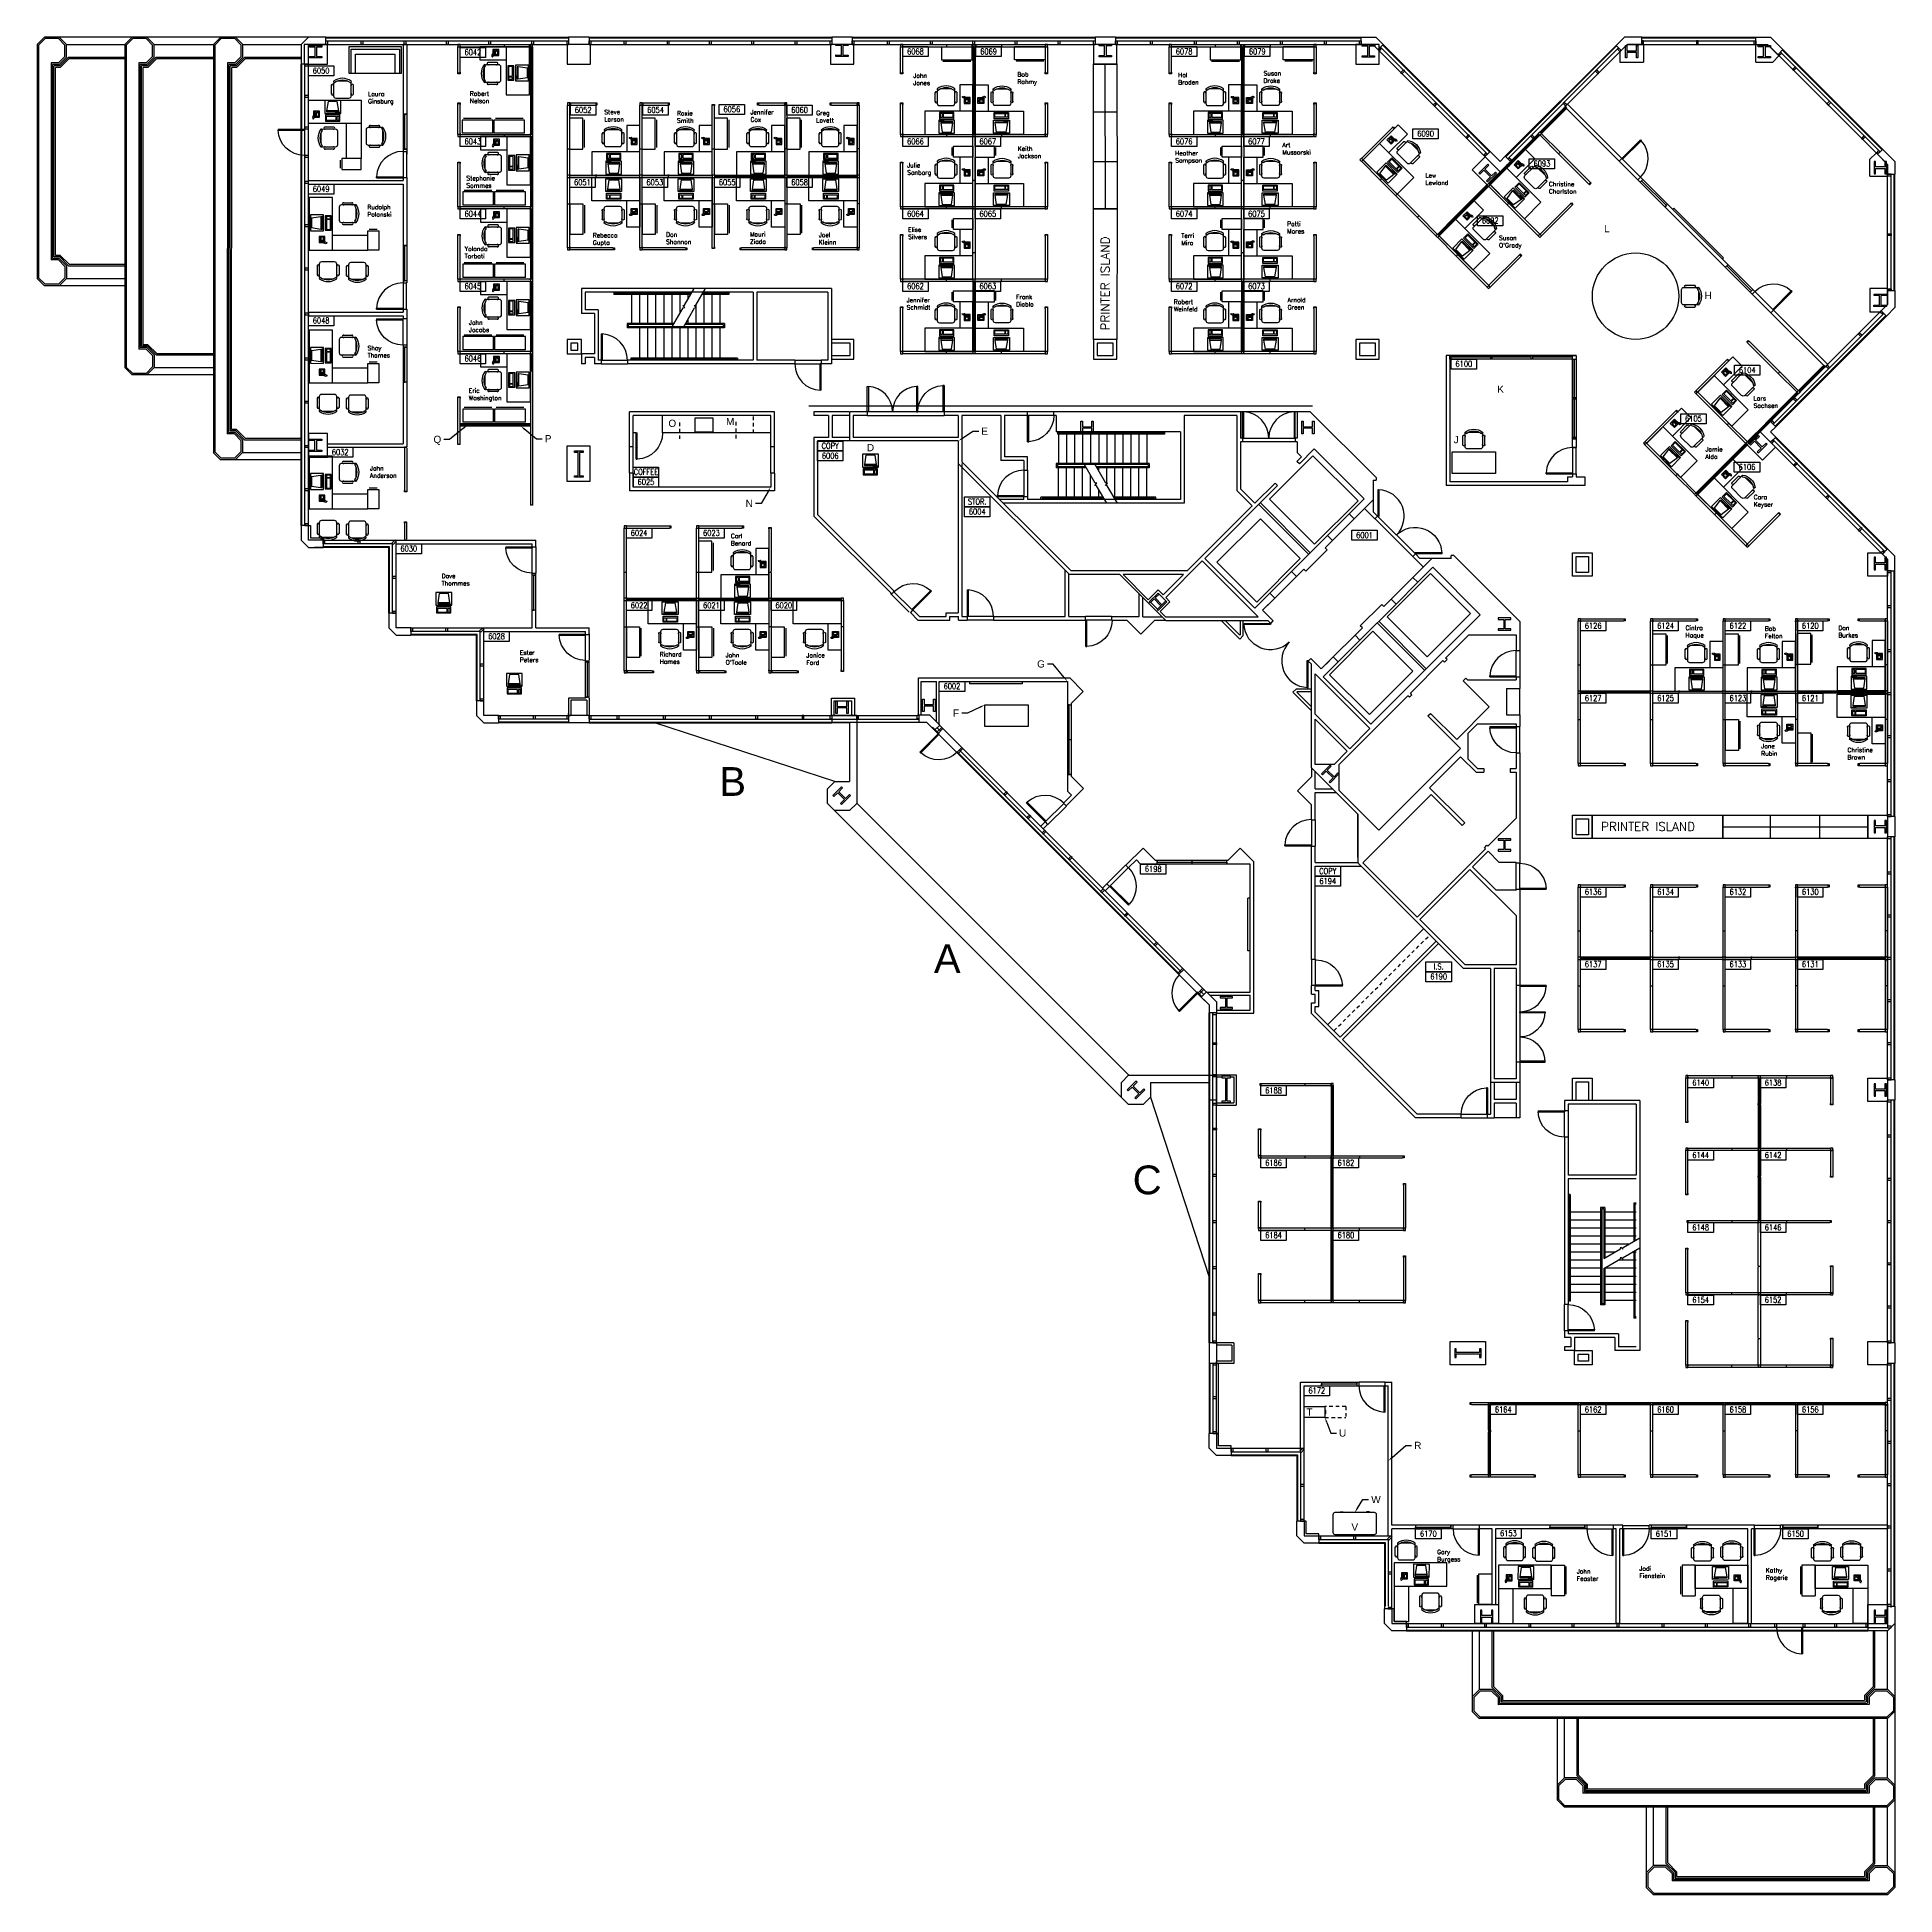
# Model space of a CAD drawing. Header units: metres. Extents: x 21.4 to 86, y 21.4 to 86.
import ezdxf
from ezdxf import colors
from ezdxf.entities.mleader import LeaderData, LeaderLine
from ezdxf.enums import TextEntityAlignment as Align
from ezdxf.math import Vec2, Vec3

# ---------------------------------------------------------------- set-up
doc = ezdxf.new("R2010")
doc.units = ezdxf.units.M
doc.header["$LTSCALE"] = 0.5
doc.header["$MEASUREMENT"] = 0
doc.linetypes.add('HIDDEN', pattern=[0.375, 0.25, -0.125])
for name, color, linetype in [('A-DOOR-TRIM-3D', 7, 'Continuous'), ('CHAIRS', 4, 'Continuous'), ('CPU', 6, 'Continuous'), ('E-B-FURR', 6, 'Continuous'), ('E-B-GLAZ', 8, 'Continuous'), ('E-B-MULL', 8, 'Continuous'), ('E-F-CASE', 4, 'Continuous'), ('E-F-DOOR', 3, 'Continuous'), ('E-F-PLMB', 2, 'Continuous'), ('E-F-SILL', 8, 'Continuous'), ('E-F-STAIR', 8, 'Continuous'), ('E-F-TERR', 4, 'Continuous'), ('E-S-COLM', 8, 'Continuous'), ('EMPLOYEE', 1, 'Continuous'), ('FILE_CABINETS', 1, 'Continuous'), ('FURNITURE', 3, 'Continuous'), ('IDOORE', 2, 'Continuous'), ('IWALLE', 3, 'Continuous'), ('PANELS_201', 6, 'Continuous'), ('PHONES', 4, 'Continuous'), ('PRINTER_ISLAND', 7, 'Continuous'), ('RMNUM', 40, 'Continuous')]:
    doc.layers.add(name, color=color, linetype=linetype)
for name, color, linetype, transparency in [('E-B-CORE', 8, 'Continuous', 0.5), ('E-B-ELEV', 8, 'Continuous', 0.25), ('E-B-SHEL', 40, 'Continuous', 0.25), ('E-C-HEAD', 5, 'Continuous', 0.25)]:
    doc.layers.add(name, color=color, linetype=linetype, transparency=transparency)
doc.layers.add('LABEL TEXT', color=1, linetype='Continuous', plot=False)
doc.styles.add('ARCHITXT', font='simplex.shx')
doc.styles.add('ROMANS', font='romans', dxfattribs={"width": 0.75, "height": 8})
doc.styles.get("Standard").update_dxf_attribs({"font": 'arial.ttf'})

# ---------------------------------------------------------------- blocks, each defined once
blk = doc.blocks.new('DR-36')
for p, q in [((0, 36), (0, 0)), ((0, 36), (1.5, 36)), ((1.5, 36), (1.5, 0)), ((0, 0), (1.5, 0))]:
    blk.add_line(p, q)
blk.add_arc((0, 0), 36, 0, 87.6141)
blk = doc.blocks.new('DOOR')
for p, q in [((23.430248, -26.001126), (23.430248, -62.225809)), ((25.177282, -26.001126), (23.430248, -26.001126)), ((25.177282, -62.225809), (25.177282, -26.001126)), ((23.902282, -62.225809), (25.177282, -62.225809))]:
    blk.add_line(p, q)
blk.add_arc((25.177282, -26.001126), 36.224684, 135, 267.984193)
blk = doc.blocks.new('DR-69P')
for points in [[(1.5, 0), (0, 0), (0, 34.5), (1.5, 34.5)], [(67.5, 0), (69, 0), (69, 34.5), (67.5, 34.5)]]:
    blk.add_lwpolyline(points, close=True)
for centre, start, end in [((0, 0), 0, 87.5104), ((69, 0), 92.4896, 180)]:
    blk.add_arc(centre, 34.5, start, end)
blk = doc.blocks.new('DR-72P')
for points in [[(1.5, 0), (0, 0), (0, 36), (1.5, 36)], [(70.5, 0), (72, 0), (72, 36), (70.5, 36)]]:
    blk.add_lwpolyline(points, close=True)
for centre, start, end in [((0, 0), 0, 87.6141), ((72, 0), 92.3859, 180)]:
    blk.add_arc(centre, 36, start, end)
blk = doc.blocks.new('RMNUM')
at = {"layer": 'RMNUM'}
blk.add_lwpolyline([(-16.33354, 6.674702), (18.388073, 6.674702), (18.388073, -6.982766), (-16.33354, -6.982766), (-16.33354, 6.674702)], dxfattribs=at)
at = {"layer": 'RMNUM', "style": 'ROMANS', "width": 0.75}
blk.add_attdef('NUMBER', text='', height=8, dxfattribs=at).set_placement((1.027267, 0.114097), align=Align.MIDDLE_CENTER)
blk = doc.blocks.new('DESK2')
for p, q in [((33, 0), (-33, 0)), ((-33, 0), (-33, -68)), ((33, -32), (33, 0)), ((-33, -32), (33, -32)), ((-15, -68), (-15, -32)), ((-33, -68), (-15, -68))]:
    blk.add_line(p, q)
blk = doc.blocks.new('CHAIR7')
for p, q in [((0, 9), (0, -9)), ((20, 12), (3, 12)), ((5.1, 15), (17.9, 15)), ((23, -7.4), (23, 7.4)), ((3, -12), (20, -12)), ((5.1, -15), (17.9, -15))]:
    blk.add_line(p, q)
for centre, radius, start, end in [((3, 9), 3, 90, 180), ((5.6, 13.5), 1.56, 73.7398, 286.2602), ((17.4, 13.5), 1.56, 253.7398, 106.2602), ((20, 9), 3, 62.4156, 90), ((22.3, 11.1), 1.1, 53.3099, 212.0274), ((4.8, 0), 19.6, 327.5758, 32.4242), ((7, 0), 20, 323.1301, 36.8699), ((3, -9), 3, 180, 270), ((5.6, -13.5), 1.56, 73.7398, 286.2602), ((17.4, -13.5), 1.56, 253.7398, 106.2602), ((20, -9), 3, 270, 297.5844), ((22.3, -11.1), 1.1, 147.9726, 306.6901)]:
    blk.add_arc(centre, radius, start, end)
blk = doc.blocks.new('RECTANG')
for p, q in [((1, 1), (0, 1)), ((0, 1), (0, 0)), ((0, 0), (1, 0)), ((1, 0), (1, 1))]:
    blk.add_line(p, q)
blk = doc.blocks.new('IBMAT', base_point=(61, 306))
for p, q in [((75, 307), (75, 306)), ((81, 307), (75, 307)), ((81, 306), (81, 307))]:
    blk.add_line(p, q)
at = {"xscale": 21, "yscale": 17, "zscale": 21}
blk.add_blockref('RECTANG', (61, 306), dxfattribs=at)
blk = doc.blocks.new('KEYBOARD', base_point=(60, 294))
for p, xscale, yscale, zscale in [((60, 294), 19, 8, 19), ((61, 295), 13, 5, 13), ((75, 295), 3, 5, 3)]:
    blk.add_blockref('RECTANG', p, dxfattribs=dict(xscale=xscale, yscale=yscale, zscale=zscale))
blk = doc.blocks.new('COMPUTER')
for p, q in [((-6.6, 16.2), (-8.5, 3.5)), ((-8.5, 3.5), (-8.5, 2)), ((8, 3.5), (-8.5, 3.5)), ((-8.5, 2), (8, 2)), ((6.1, 16.2), (-6.6, 16.2)), ((8, 3.5), (6.1, 16.2)), ((8, 2), (8, 3.5))]:
    blk.add_line(p, q)
at = {"xscale": 1.033846153846154, "yscale": 1.033846153846154, "zscale": 1.033846153846154}
for name, p in [('IBMAT', (-10.9, 0)), ('KEYBOARD', (-10, -10.5))]:
    blk.add_blockref(name, p, dxfattribs=at)
blk = doc.blocks.new('FNPHONE')
for p, q in [((-9.1, 0.2), (-9.7, 0)), ((-8.9, 0.6), (-9.5, 0.4)), ((-8.7, 1), (-9.3, 0.8)), ((-8.5, 1.4), (-9.1, 1.2)), ((-8.3, 1.8), (-8.9, 1.6)), ((-7.1, 0.6), (-7.5, -0.6)), ((-7.3, 6.5), (-7.3, 1.5)), ((-6.3, 6.5), (-6.3, 1.5)), ((-3.9, 4.8), (-3.9, 4.8)), ((-3.9, 3.9), (-3.9, 3.9)), ((-3.9, 3), (-3.9, 3)), ((-3.9, 2), (-3.9, 2)), ((-2.9, 4.8), (-2.9, 4.8)), ((-2.9, 3.9), (-2.9, 3.9)), ((-2.9, 3), (-2.9, 3)), ((-2.9, 2), (-2.9, 2)), ((-2, 4.8), (-2, 4.8)), ((-2, 3.9), (-2, 3.9)), ((-2, 3), (-2, 3)), ((-2, 2), (-2, 2)), ((-9.3, -0.2), (-9.9, -0.4)), ((-9.3, -0.6), (-9.9, -0.8)), ((-9.3, -1), (-9.9, -1.2)), ((-9.3, -1.4), (-9.9, -1.6)), ((-9.1, -1.8), (-9.7, -2)), ((-8.9, -2.2), (-9.5, -2.4)), ((-8.4, -2.5), (-9, -2.7)), ((-7.9, -2), (-8.5, -2.2)), ((-7.7, -1.6), (-8.3, -1.8)), ((-7.5, -1.2), (-8.1, -1.4)), ((-7.3, -0.8), (-7.9, -1))]:
    blk.add_line(p, q)
for centre, start, end in [((-6.8, 6.5), 298.4915, 241.5085), ((-6.8, 1.5), 118.4915, 61.5085)]:
    blk.add_arc(centre, 1.05, start, end)
for p, xscale, yscale, zscale in [((-8.2, 0), 8.20528234483245, 8.104073169521023, 8.20528234483245), ((-4.8, 1.3), 3.75, 4.375, 3.75), ((-4, 6.7), 2.03125, 0.46875, 2.03125)]:
    blk.add_blockref('RECTANG', p, dxfattribs=dict(xscale=xscale, yscale=yscale, zscale=zscale))
blk = doc.blocks.new('DESK3')
for p, q in [((72, 0), (0, 0)), ((0, 0), (0, -80)), ((72, -32), (72, 0)), ((0, -32), (72, -32)), ((20, -80), (20, -32)), ((0, -80), (20, -80))]:
    blk.add_line(p, q)
blk = doc.blocks.new('FC15X27A')
for p, q in [((7.53125, 0), (-7.53125, 0)), ((-7.53125, 0), (-7.53125, -26.5)), ((7.53125, -26.5), (7.53125, 0)), ((-7.53125, -26.5), (7.53125, -26.5)), ((-5.53125, -28.5), (5.53125, -28.5))]:
    blk.add_line(p, q)
blk = doc.blocks.new('FC42X18D')
for p, q in [((-21, 0), (-21, -18)), ((-21, 0), (21, 0)), ((21, -18), (21, 0)), ((-21, -18), (21, -18)), ((-19, -20), (19, -20))]:
    blk.add_line(p, q)
blk = doc.blocks.new('SOFA2')
for p, q in [((-36, 0), (-36, -36)), ((36, 0), (-36, 0)), ((36, -36), (36, 0)), ((-33, -36), (-33, -3)), ((-33, -3), (33, -3)), ((-27, -36), (-27, -10)), ((-27, -10), (27, -10)), ((27, -10), (27, -36)), ((33, -3), (33, -36)), ((-36, -36), (36, -36))]:
    blk.add_line(p, q)
blk = doc.blocks.new('File Cabinet - Letter')
at = {"linetype": 'Continuous'}
for p, q in [((0, -0.381), (0, 0)), ((0, 0), (0.724, 0)), ((0.724, 0), (0.724, -0.381)), ((0.724, -0.381), (0, -0.381)), ((0.749, -0.14), (0.724, -0.14)), ((0.724, -0.241), (0.749, -0.241)), ((0.749, -0.241), (0.749, -0.14))]:
    blk.add_line(p, q, dxfattribs=at)
at = {"linetype": 'HIDDEN'}
for p, q in [((1.448, 0), (0.724, 0)), ((1.448, 0), (1.448, -0.381)), ((0.724, -0.381), (1.448, -0.381))]:
    blk.add_line(p, q, dxfattribs=at)
at = {"layer": 'LABEL TEXT'}
ml = blk.add_multileader_mtext('Standard', dxfattribs=at)
ml.set_content('U', color=256)
ml.set_leader_properties()
ml.build(insert=Vec2(0, 0))
ml.multileader.update_dxf_attribs({"dogleg_length": 0.36, "arrow_head_size": 0.18})
ctx = ml.context
ctx.base_point, ctx.char_height, ctx.arrow_head_size, ctx.landing_gap_size, ctx.plane_origin = Vec3(1.122, -0.921), 0.25, 0.18, 0.09, Vec3(1.624, -3.136)
notes = []
notes.append((ctx, [(0, (1, 1, 0), (0.923, -0.921), (1, 0), 0.198, [(0, [(0.724, -0.381)], 0, [])])]))
ctx.mtext.insert, ctx.mtext.flow_direction = Vec3(1.212, -0.794), 5
for ctx, leaders in notes:
    for number, flags, end, landing, length, lines in leaders:
        leader = LeaderData()
        leader.index, (leader.has_last_leader_line, leader.has_dogleg_vector, leader.attachment_direction) = number, flags
        leader.last_leader_point, leader.dogleg_vector, leader.dogleg_length = Vec3(end), Vec3(landing), length
        for number, points, colour, breaks in lines:
            line = LeaderLine()
            line.index, line.vertices, line.color, line.breaks = number, Vec3.list(points), colors.encode_raw_color(colour), breaks
            leader.lines.append(line)
        ctx.leaders.append(leader)
blk = doc.blocks.new('Office Desk')
at = {"linetype": 'Continuous'}
for p, q in [((-0.762, 0.736), (-0.762, 0.126)), ((0.686, 0.812), (-0.686, 0.812)), ((-0.508, 0.812), (-0.508, 0.837)), ((-0.508, 0.837), (-0.406, 0.837)), ((-0.406, 0.837), (-0.406, 0.812)), ((0.406, 0.837), (0.406, 0.812)), ((0.508, 0.837), (0.406, 0.837)), ((0.508, 0.812), (0.508, 0.837)), ((0.762, 0.126), (0.762, 0.736)), ((-0.686, 0.05), (0.686, 0.05))]:
    blk.add_line(p, q, dxfattribs=at)
for centre, start, end in [((-0.673, 0.723), 98.1301, 171.8699), ((0.673, 0.723), 8.1301, 81.8699), ((-0.673, 0.139), 188.1301, 261.8699), ((0.673, 0.139), 278.1301, 351.8699)]:
    blk.add_arc(centre, 0.0898, start, end, dxfattribs=at)
at = {"layer": 'LABEL TEXT'}
ml = blk.add_multileader_mtext('Standard', dxfattribs=at)
ml.set_content('W', color=256)
ml.set_leader_properties()
ml.build(insert=Vec2(0, 0))
ml.multileader.update_dxf_attribs({"dogleg_length": 0.36, "arrow_head_size": 0.18})
ctx = ml.context
ctx.base_point, ctx.char_height, ctx.arrow_head_size, ctx.landing_gap_size, ctx.plane_origin = Vec3(0.484, 1.262), 0.25, 0.18, 0.09, Vec3(1.185, -1.103)
notes = []
notes.append((ctx, [(0, (1, 1, 0), (0.286, 1.262), (1, 0), 0.198, [(0, [(0, 0.812)], 0, [])])]))
ctx.mtext.insert, ctx.mtext.flow_direction = Vec3(0.574, 1.387), 5
for ctx, leaders in notes:
    for number, flags, end, landing, length, lines in leaders:
        leader = LeaderData()
        leader.index, (leader.has_last_leader_line, leader.has_dogleg_vector, leader.attachment_direction) = number, flags
        leader.last_leader_point, leader.dogleg_vector, leader.dogleg_length = Vec3(end), Vec3(landing), length
        for number, points, colour, breaks in lines:
            line = LeaderLine()
            line.index, line.vertices, line.color, line.breaks = number, Vec3.list(points), colors.encode_raw_color(colour), breaks
            leader.lines.append(line)
        ctx.leaders.append(leader)

msp = doc.modelspace()

# ---------------------------------------------------------------- linework, layer by layer
at = {"layer": 'A-DOOR-TRIM-3D'}
for p, q in [((42.149, 71.694), (42.149, 71.694, 2.477)), ((42.276, 71.694), (42.276, 71.694, 2.477))]:
    msp.add_line(p, q, dxfattribs=at)
at = {"layer": 'E-B-CORE'}
for p, q in [((49.009, 77.216), (40.322, 77.216)), ((40.322, 77.216), (40.322, 76.352)), ((46.291, 77.089), (40.45, 77.089)), ((40.45, 77.089), (40.45, 76.479)), ((46.291, 77.089), (46.291, 74.727)), ((48.882, 77.089), (46.419, 77.089)), ((46.419, 77.089), (46.419, 74.727)), ((48.882, 77.089), (48.882, 74.727)), ((49.009, 77.216), (49.009, 74.6)), ((40.78, 76.352), (40.322, 76.352)), ((40.907, 76.479), (40.45, 76.479)), ((40.78, 76.352), (40.78, 74.955)), ((40.907, 76.479), (40.907, 74.727)), ((40.78, 74.955), (40.322, 74.955)), ((40.322, 74.955), (40.322, 74.6)), ((49.657, 75.326), (49.009, 75.326)), ((49.009, 74.895), (49.657, 74.895)), ((49.657, 74.895), (49.657, 75.326)), ((40.45, 74.6), (40.322, 74.6)), ((40.78, 74.828), (40.45, 74.828)), ((40.45, 74.828), (40.45, 74.6)), ((40.78, 74.828), (40.78, 74.6)), ((41.008, 74.6), (40.78, 74.6)), ((41.008, 74.727), (40.907, 74.727)), ((41.008, 74.727), (41.008, 74.6)), ((46.291, 74.727), (41.923, 74.727)), ((41.923, 74.727), (41.923, 74.6)), ((47.739, 74.6), (41.923, 74.6)), ((47.739, 74.727), (46.419, 74.727)), ((47.739, 74.727), (47.739, 74.6)), ((48.882, 74.727), (48.654, 74.727)), ((48.654, 74.727), (48.654, 74.6)), ((49.009, 74.6), (48.654, 74.6)), ((49.632, 72.939), (49.632, 71.923)), ((50.254, 72.939), (49.632, 72.939)), ((50.254, 72.939), (50.254, 72.812)), ((53.543, 72.939), (52.921, 72.939)), ((52.921, 72.939), (52.921, 72.812)), ((55.823, 72.939), (53.543, 72.939)), ((55.823, 72.812), (55.823, 72.939)), ((63.221, 72.939), (56.737, 72.939)), ((56.737, 72.812), (56.737, 72.939)), ((63.221, 72.939), (63.221, 72.024)), ((65.642, 72.939), (65.186, 72.939)), ((65.186, 72.939), (65.186, 72.024)), ((67.93, 70.651), (65.642, 72.939)), ((49.759, 72.812), (49.759, 72.05)), ((50.254, 72.812), (49.759, 72.812)), ((53.416, 72.812), (52.921, 72.812)), ((53.416, 72.812), (53.416, 72.05)), ((54.889, 72.812), (53.543, 72.812)), ((53.543, 72.812), (53.543, 71.199)), ((54.889, 72.812), (54.889, 71.247)), ((55.016, 72.812), (55.016, 71.374)), ((55.823, 72.812), (55.016, 72.812)), ((56.82, 72.812), (56.737, 72.812)), ((56.82, 72.812), (56.82, 72.238)), ((61.265, 72.812), (61.265, 69.764)), ((63.094, 72.812), (61.265, 72.812)), ((63.094, 72.812), (63.094, 70.206)), ((53.416, 71.923), (49.632, 71.923)), ((53.416, 72.05), (49.759, 72.05)), ((53.416, 71.923), (53.416, 71.146)), ((61.138, 72.238), (56.82, 72.238)), ((61.138, 72.238), (61.138, 69.891)), ((63.289, 72.024), (63.221, 72.024)), ((63.221, 71.897), (63.221, 70.259)), ((63.289, 71.897), (63.221, 71.897)), ((63.289, 72.024), (63.289, 71.897)), ((65.186, 72.024), (65.118, 72.024)), ((65.118, 72.024), (65.118, 71.897)), ((65.186, 71.897), (65.118, 71.897)), ((65.186, 71.897), (65.186, 71.527)), ((65.265, 71.126), (65.785, 71.646)), ((65.785, 71.646), (67.518, 69.913)), ((57.278, 67.285), (53.416, 71.146)), ((57.331, 67.412), (53.543, 71.199)), ((55.69, 71.247), (54.889, 71.247)), ((55.817, 71.374), (55.016, 71.374)), ((55.69, 71.247), (55.69, 70.907)), ((55.817, 70.907), (55.817, 71.374)), ((65.175, 71.216), (65.336, 71.377)), ((65.265, 71.126), (65.175, 71.216)), ((65.186, 71.527), (65.336, 71.377)), ((55.69, 70.907), (55.817, 70.907)), ((61.983, 67.845), (64.51, 70.372)), ((63.719, 69.76), (64.42, 70.461)), ((64.51, 70.372), (64.42, 70.461)), ((67.828, 70.558), (67.93, 70.558)), ((67.828, 70.558), (67.828, 69.461)), ((67.93, 70.651), (67.93, 70.558)), ((55.69, 69.891), (54.851, 69.891)), ((61.265, 69.764), (54.978, 69.764)), ((55.69, 69.891), (55.69, 69.992)), ((55.69, 69.992), (55.817, 69.992)), ((55.817, 69.992), (55.817, 69.891)), ((61.138, 69.891), (55.817, 69.891)), ((63.094, 70.206), (63.63, 69.671)), ((63.221, 70.259), (63.719, 69.76)), ((66.998, 69.393), (67.518, 69.913)), ((67.168, 69.222), (67.828, 69.882)), ((61.371, 67.412), (63.63, 69.671)), ((66.998, 69.393), (67.168, 69.222)), ((67.528, 69.582), (67.89, 69.22)), ((67.828, 69.461), (67.98, 69.309)), ((67.89, 69.22), (67.98, 69.309)), ((64.991, 67.386), (66.243, 68.638)), ((66.16, 68.214), (66.414, 68.468)), ((66.243, 68.638), (66.414, 68.468)), ((61.983, 67.845), (63.716, 66.111)), ((65.487, 67.397), (66.232, 68.142)), ((66.16, 68.214), (66.232, 68.142)), ((69.207, 67.908), (69.297, 67.998)), ((69.569, 67.546), (69.207, 67.908)), ((69.207, 67.184), (69.866, 67.843)), ((69.451, 67.843), (69.297, 67.998)), ((70.534, 67.843), (69.451, 67.843)), ((70.534, 67.843), (70.534, 67.945)), ((70.636, 67.945), (70.534, 67.945)), ((72.923, 65.657), (70.636, 67.945)), ((59.022, 67.285), (57.278, 67.285)), ((61.371, 67.412), (57.331, 67.412)), ((59.022, 67.285), (60.62, 65.684)), ((61.244, 67.285), (59.139, 67.285)), ((59.139, 67.285), (60.016, 66.407)), ((60.532, 66.573), (61.244, 67.285)), ((60.622, 66.483), (61.893, 67.755)), ((61.893, 67.755), (63.837, 65.811)), ((64.991, 67.386), (65.162, 67.215)), ((65.162, 67.215), (65.415, 67.469)), ((65.415, 67.469), (65.487, 67.397)), ((69.207, 67.184), (69.296, 67.274)), ((69.377, 67.013), (69.207, 67.184)), ((69.377, 67.013), (69.898, 67.534)), ((71.55, 65.881), (69.898, 67.534)), ((60.357, 66.748), (60.016, 66.407)), ((60.357, 66.748), (60.532, 66.573)), ((60.357, 66.641), (60.662, 66.335)), ((60.622, 66.483), (60.77, 66.335)), ((63.716, 66.111), (64.237, 66.632)), ((63.716, 66.111), (64.237, 66.632)), ((64.237, 66.632), (64.407, 66.461)), ((64.237, 66.632), (64.407, 66.461)), ((60.105, 66.317), (60.28, 66.142)), ((60.28, 66.142), (60.339, 66.084)), ((60.77, 66.335), (60.428, 65.994)), ((60.428, 65.994), (60.611, 65.811)), ((63.99, 66.043), (64.407, 66.461)), ((63.99, 66.043), (64.359, 65.671)), ((64.154, 66.207), (64.407, 66.461)), ((67.37, 65.006), (68.623, 66.259)), ((67.382, 65.503), (68.127, 66.248)), ((67.748, 62.08), (71.55, 65.881)), ((68.199, 66.176), (68.127, 66.248)), ((68.199, 66.176), (68.452, 66.43)), ((68.623, 66.259), (68.452, 66.43)), ((60.611, 65.811), (63.837, 65.811)), ((60.62, 65.684), (64.168, 65.684)), ((63.191, 65.038), (62.544, 65.684)), ((63.191, 65.038), (62.544, 65.684)), ((63.191, 65.182), (62.688, 65.684)), ((63.215, 65.206), (63.191, 65.182)), ((63.215, 65.206), (63.215, 65.684)), ((63.316, 65.164), (63.316, 65.684)), ((64.168, 65.684), (64.27, 65.581)), ((64.27, 65.581), (64.359, 65.671)), ((67.2, 65.177), (67.454, 65.431)), ((67.454, 65.431), (67.382, 65.503)), ((72.923, 65.657), (72.923, 64.642)), ((63.316, 65.164), (63.191, 65.038)), ((67.37, 65.006), (67.2, 65.177)), ((70.345, 64.383), (71.149, 65.187)), ((71.149, 65.187), (72.796, 65.187)), ((72.796, 65.187), (72.796, 64.642)), ((72.796, 64.642), (72.923, 64.642)), ((65.684, 64.164), (65.572, 64.274)), ((65.573, 64.272), (65.662, 64.362)), ((66.028, 64.005), (65.661, 64.364)), ((65.684, 62.688), (65.684, 64.164)), ((66.028, 64.005), (66.445, 64.423)), ((66.096, 63.732), (66.616, 64.252)), ((66.096, 63.732), (66.616, 64.252)), ((66.192, 64.169), (66.445, 64.423)), ((66.616, 64.252), (66.445, 64.423)), ((66.616, 64.252), (66.445, 64.423)), ((69.124, 63.162), (70.255, 64.293)), ((70.309, 64.239), (70.255, 64.293)), ((70.309, 64.239), (70.399, 64.329)), ((70.399, 64.329), (70.345, 64.383)), ((65.164, 63.316), (65.038, 63.191)), ((65.164, 63.316), (65.684, 63.316)), ((65.811, 62.436), (65.811, 63.837)), ((67.716, 61.933), (65.811, 63.837)), ((67.748, 62.08), (66.096, 63.732)), ((70.956, 63.593), (71.046, 63.682)), ((71.862, 62.686), (70.956, 63.593)), ((71.102, 63.626), (71.046, 63.682)), ((71.102, 63.626), (72.796, 63.626)), ((72.466, 63.321), (72.466, 62.406)), ((72.466, 63.321), (72.923, 63.321)), ((72.796, 63.727), (72.923, 63.727)), ((72.796, 63.727), (72.796, 63.626)), ((72.923, 63.727), (72.923, 63.321)), ((65.684, 62.544), (65.038, 63.191)), ((65.684, 62.544), (65.038, 63.191)), ((65.206, 63.215), (65.182, 63.191)), ((65.684, 62.688), (65.182, 63.191)), ((65.206, 63.215), (65.684, 63.215)), ((65.684, 60.566), (65.684, 63.087)), ((66.651, 60.689), (69.034, 63.072)), ((69.088, 63.018), (69.034, 63.072)), ((69.088, 63.018), (69.178, 63.108)), ((69.178, 63.108), (69.124, 63.162)), ((71.862, 62.686), (70.731, 61.555)), ((65.684, 62.369), (65.684, 62.544)), ((65.684, 60.566), (65.684, 62.189)), ((67.015, 61.232), (65.811, 62.436)), ((66.925, 61.142), (65.811, 62.256)), ((65.811, 60.689), (65.811, 62.256)), ((69.734, 62.371), (69.824, 62.461)), ((70.866, 61.24), (69.734, 62.371)), ((70.731, 61.555), (69.824, 62.461)), ((71.457, 62.102), (71.134, 61.778)), ((71.457, 62.102), (72.796, 62.102)), ((72.466, 62.406), (72.923, 62.406)), ((72.796, 62.102), (72.796, 62)), ((72.796, 62), (72.923, 62)), ((72.923, 62.406), (72.923, 62)), ((67.015, 61.232), (67.716, 61.933)), ((71.134, 60.864), (71.134, 61.778)), ((66.472, 60.689), (65.811, 60.689)), ((66.472, 60.689), (66.925, 61.142)), ((66.651, 59.779), (66.651, 60.689)), ((68.028, 58.402), (70.866, 61.24)), ((69.788, 59.875), (70.866, 60.952)), ((71.405, 60.414), (70.866, 60.952)), ((71.457, 60.541), (71.134, 60.864)), ((72.796, 61.086), (72.923, 61.086)), ((72.796, 61.086), (72.796, 60.541)), ((72.923, 61.086), (72.923, 57.252)), ((67.292, 58.959), (65.684, 60.566)), ((71.405, 60.414), (71.67, 60.414)), ((71.457, 60.541), (71.67, 60.541)), ((71.67, 60.541), (71.67, 60.414)), ((72.584, 60.541), (72.584, 60.414)), ((72.584, 60.541), (72.796, 60.541)), ((72.584, 60.414), (72.796, 60.414)), ((72.796, 60.414), (72.796, 58.824)), ((68.028, 58.402), (66.651, 59.779)), ((67.471, 57.271), (69.842, 59.641)), ((71.01, 58.654), (69.788, 59.875)), ((70.92, 58.564), (69.842, 59.641)), ((67.292, 57.45), (67.292, 58.959)), ((67.292, 58.959), (67.292, 57.271)), ((71.818, 57.845), (72.796, 58.824)), ((70.92, 58.564), (71.01, 58.654)), ((69.357, 55.385), (71.728, 57.756)), ((71.282, 57.13), (71.821, 57.669)), ((71.692, 57.791), (71.782, 57.881)), ((71.728, 57.756), (71.692, 57.791)), ((71.818, 57.845), (71.782, 57.881)), ((71.821, 57.669), (72.212, 57.277)), ((70.968, 53.594), (67.292, 57.271)), ((69.357, 55.385), (67.471, 57.271)), ((69.447, 55.295), (71.192, 57.04)), ((71.192, 57.04), (72.796, 55.436)), ((71.282, 57.13), (72.1, 56.312)), ((72.796, 57.277), (72.212, 57.277)), ((72.796, 57.277), (72.796, 57.252)), ((72.923, 57.252), (72.796, 57.252)), ((72.796, 56.312), (72.1, 56.312)), ((72.796, 56.337), (72.796, 56.312)), ((72.923, 56.337), (72.796, 56.337)), ((72.923, 56.337), (72.923, 53.01)), ((71.021, 53.721), (69.447, 55.295)), ((72.796, 55.436), (72.796, 53.721)), ((71.907, 53.594), (70.968, 53.594)), ((72.796, 53.721), (71.021, 53.721)), ((71.907, 53.594), (71.907, 49.632)), ((72.034, 53.594), (72.034, 49.759)), ((72.796, 53.594), (72.034, 53.594)), ((72.796, 53.594), (72.796, 53.01)), ((72.923, 53.01), (72.796, 53.01)), ((72.796, 50.343), (72.796, 49.759)), ((72.923, 50.343), (72.796, 50.343)), ((72.923, 50.343), (72.923, 49.632)), ((72.796, 49.759), (72.034, 49.759)), ((72.923, 49.632), (71.907, 49.632)), ((77.089, 49.009), (74.473, 49.009)), ((74.473, 49.009), (74.473, 48.654)), ((74.6, 48.654), (74.473, 48.654)), ((76.962, 48.882), (74.6, 48.882)), ((74.6, 48.882), (74.6, 48.654)), ((76.962, 48.882), (76.962, 46.419)), ((77.089, 49.009), (77.089, 40.322)), ((74.473, 47.739), (74.473, 41.923)), ((74.6, 47.739), (74.473, 47.739)), ((74.6, 47.739), (74.6, 46.419)), ((76.962, 46.419), (74.6, 46.419)), ((76.962, 46.291), (74.6, 46.291)), ((74.6, 46.291), (74.6, 41.923)), ((74.6, 41.923), (74.473, 41.923)), ((74.6, 41.008), (74.473, 41.008)), ((74.473, 41.008), (74.473, 40.78)), ((74.701, 40.78), (74.473, 40.78)), ((74.6, 41.008), (74.6, 40.907)), ((76.352, 40.907), (74.6, 40.907)), ((74.701, 40.78), (74.701, 40.45)), ((74.828, 40.78), (74.828, 40.322)), ((76.225, 40.78), (74.828, 40.78)), ((76.225, 40.78), (76.225, 40.322)), ((76.352, 40.907), (76.352, 40.45)), ((74.701, 40.45), (74.473, 40.45)), ((74.473, 40.45), (74.473, 40.322)), ((74.828, 40.322), (74.473, 40.322)), ((77.089, 40.322), (76.225, 40.322)), ((76.962, 40.45), (76.352, 40.45))]:
    msp.add_line(p, q, dxfattribs=at)
for points in [[(40.322, 75.453), (39.827, 75.453), (39.827, 74.955), (40.322, 74.955)], [(40.196, 75.326), (39.954, 75.326), (39.954, 75.082), (40.196, 75.082)], [(75.438, 40.322), (75.438, 39.827), (74.828, 39.827), (74.828, 40.322)], [(75.311, 40.196), (75.311, 39.954), (74.955, 39.954), (74.955, 40.196)]]:
    msp.add_lwpolyline(points, close=True, dxfattribs=at)
for points in [[(49.784, 75.453), (49.009, 75.453)], [(49.009, 74.768), (49.784, 74.768), (49.784, 75.453)]]:
    msp.add_lwpolyline(points, dxfattribs=at)
at = {"layer": 'E-B-ELEV'}
for p, q in [((65.59, 67.985), (63.857, 69.718)), ((65.644, 68.039), (63.911, 69.772)), ((67.97, 65.606), (69.622, 63.953)), ((68.024, 65.66), (69.676, 64.007))]:
    msp.add_line(p, q, dxfattribs=at)
for points in [[(64.228, 69.898), (65.794, 68.333), (67.303, 69.841), (65.737, 71.407)], [(62.402, 67.713), (63.911, 69.222), (65.297, 67.836), (63.788, 66.327)], [(69.703, 64.423), (68.317, 65.809), (69.826, 67.318), (71.212, 65.932)], [(67.697, 62.418), (69.206, 63.926), (67.82, 65.312), (66.311, 63.804)]]:
    msp.add_lwpolyline(points, close=True, dxfattribs=at)
at = {"layer": 'E-B-FURR'}
for p, q in [((31.445, 85.7), (39.878, 85.7)), ((34.252, 85.7), (34.123, 85.7)), ((34.125, 85.7), (34.125, 81.889)), ((34.252, 85.7), (34.252, 81.889)), ((40.589, 85.7), (49.022, 85.7)), ((49.733, 85.7), (58.166, 85.7)), ((58.877, 85.7), (67.412, 85.7)), ((67.994, 85.52), (71.717, 81.797)), ((76.658, 85.7), (74.583, 83.623)), ((76.403, 85.442), (76.403, 85.09)), ((76.658, 85.7), (81.128, 85.7)), ((77.216, 85.7), (77.216, 85.09)), ((81.71, 85.52), (85.52, 81.71)), ((81.71, 85.09), (81.925, 85.305)), ((30.837, 68.986), (30.837, 85.014)), ((76.403, 85.09), (77.216, 85.09)), ((81.128, 85.09), (81.71, 85.09)), ((74.518, 83.558), (74.494, 83.533)), ((74.548, 83.479), (74.494, 83.533)), ((76.379, 81.647), (74.548, 83.479)), ((74.559, 83.598), (74.583, 83.623)), ((74.637, 83.569), (74.583, 83.623)), ((76.469, 81.737), (74.637, 83.569)), ((83.66, 83.57), (83.57, 83.66)), ((34.125, 82.063), (34.252, 82.063)), ((34.125, 81.986), (34.252, 81.986)), ((71.268, 81.348), (71.789, 80.827)), ((85.09, 81.71), (85.305, 81.925)), ((85.09, 81.128), (85.09, 81.71)), ((30.838, 80.974), (34.125, 80.974)), ((30.838, 80.845), (30.838, 80.972)), ((30.838, 80.847), (34.125, 80.847)), ((34.125, 81.072), (34.125, 80.974)), ((34.125, 81.072), (34.252, 81.072)), ((34.125, 80.847), (34.125, 77.422)), ((34.252, 81.072), (34.252, 77.422)), ((81, 77.027), (77.026, 81.001)), ((81.09, 77.117), (77.116, 81.091)), ((85.7, 76.661), (85.7, 81.128)), ((80.005, 78.289), (78.28, 80.013)), ((34.125, 77.422), (34.252, 77.422)), ((85.7, 77.216), (85.086, 77.216)), ((85.086, 77.216), (85.086, 76.403)), ((30.837, 76.402), (34.125, 76.402)), ((30.837, 76.401), (30.837, 76.274)), ((30.837, 76.275), (34.125, 76.275)), ((34.125, 76.508), (34.252, 76.508)), ((34.125, 76.508), (34.125, 76.402)), ((34.125, 76.275), (34.125, 76.178)), ((34.125, 76.178), (34.252, 76.178)), ((34.252, 76.508), (34.252, 76.178)), ((85.7, 76.661), (81.636, 72.597)), ((83.532, 74.494), (81.647, 76.38)), ((83.622, 74.584), (81.736, 76.47)), ((85.446, 76.403), (85.086, 76.403)), ((34.121, 75.262), (34.248, 75.262)), ((34.125, 75.263), (34.125, 71.83)), ((34.125, 75.263), (34.252, 75.263)), ((34.252, 75.263), (34.252, 71.703)), ((70.36, 74.897), (70.36, 70.376)), ((70.487, 74.897), (70.36, 74.897)), ((74.881, 74.897), (70.487, 74.897)), ((70.487, 74.897), (70.487, 70.503)), ((74.881, 74.897), (74.881, 72.001)), ((74.754, 74.77), (70.487, 74.77)), ((74.754, 74.77), (74.754, 72.001)), ((83.557, 74.519), (83.532, 74.494)), ((83.598, 74.559), (83.622, 74.584)), ((47.025, 72.939), (41.996, 72.939)), ((41.996, 71.72), (41.996, 72.939)), ((47.025, 71.72), (47.025, 72.939)), ((49.616, 72.939), (48.397, 72.939)), ((48.397, 72.939), (48.397, 72.812)), ((46.898, 72.812), (42.123, 72.812)), ((42.123, 71.72), (42.123, 72.812)), ((46.898, 71.72), (46.898, 72.812)), ((48.905, 72.812), (48.397, 72.812)), ((48.905, 72.812), (48.905, 72.05)), ((49.032, 72.812), (49.032, 72.05)), ((49.616, 72.812), (49.032, 72.812)), ((31.499, 71.83), (34.125, 71.83)), ((31.499, 71.703), (34.252, 71.703)), ((42.123, 71.72), (41.996, 71.72)), ((47.025, 71.72), (46.898, 71.72)), ((48.905, 72.05), (48.397, 72.05)), ((48.397, 72.05), (48.397, 69.317)), ((49.616, 71.923), (48.524, 71.923)), ((48.524, 71.923), (48.524, 69.37)), ((49.616, 72.05), (49.032, 72.05)), ((74.754, 71.697), (74.754, 72.001)), ((74.754, 71.697), (74.754, 72.001)), ((74.754, 71.697), (74.881, 71.697)), ((74.881, 72.001), (74.881, 71.697)), ((74.881, 72.001), (74.881, 71.697)), ((81.357, 71.259), (80.827, 71.789)), ((85.52, 67.994), (81.806, 71.708)), ((30.838, 71.365), (31.499, 71.365)), ((53.416, 71.146), (53.416, 65.954)), ((53.543, 71.146), (53.543, 65.827)), ((41.996, 70.805), (41.996, 70.196)), ((42.123, 70.805), (41.996, 70.805)), ((42.123, 70.805), (42.123, 70.323)), ((46.898, 70.805), (46.898, 70.323)), ((47.025, 70.805), (46.898, 70.805)), ((47.025, 70.805), (47.025, 70.196)), ((75.186, 70.376), (70.36, 70.376)), ((74.577, 70.503), (70.487, 70.503)), ((74.577, 70.681), (74.577, 70.503)), ((74.577, 70.681), (74.754, 70.681)), ((74.754, 70.782), (74.754, 70.681)), ((74.754, 70.782), (74.881, 70.782)), ((74.881, 70.782), (74.881, 70.681)), ((74.881, 70.681), (75.186, 70.681)), ((75.186, 70.681), (75.186, 70.376)), ((47.025, 70.196), (41.996, 70.196)), ((46.898, 70.323), (42.123, 70.323)), ((48.397, 69.317), (51.103, 66.611)), ((48.524, 69.37), (51.193, 66.7)), ((31.344, 68.478), (33.843, 68.478)), ((33.849, 68.478), (38.735, 68.478)), ((33.884, 65.938), (33.884, 68.438)), ((38.735, 68.25), (38.735, 68.478)), ((33.884, 68.351), (38.608, 68.351)), ((38.608, 68.25), (38.608, 68.351)), ((38.608, 68.25), (38.735, 68.25)), ((38.608, 65.43), (38.608, 67.335)), ((38.608, 67.335), (38.735, 67.335)), ((38.735, 65.43), (38.735, 67.335)), ((57.132, 65.827), (57.132, 67.43)), ((57.259, 65.827), (57.259, 67.315)), ((85.7, 58.877), (85.7, 67.412)), ((51.196, 66.704), (51.103, 66.611)), ((59.698, 65.827), (59.698, 66.608)), ((59.825, 65.813), (59.825, 66.481)), ((51.841, 66.055), (51.75, 65.964)), ((51.75, 65.964), (52.014, 65.7)), ((51.84, 66.054), (52.067, 65.827)), ((52.991, 65.954), (53.416, 65.954)), ((52.991, 65.827), (52.991, 65.954)), ((34.392, 65.43), (36.891, 65.43)), ((36.891, 65.43), (38.608, 65.43)), ((36.932, 62.89), (36.932, 65.39)), ((36.932, 65.303), (40.462, 65.303)), ((38.735, 65.43), (40.589, 65.43)), ((40.462, 65.202), (40.462, 65.303)), ((40.462, 65.202), (40.589, 65.202)), ((40.589, 65.202), (40.589, 65.43)), ((52.014, 65.7), (53.118, 65.7)), ((52.067, 65.827), (52.991, 65.827)), ((53.118, 65.697), (53.118, 65.827)), ((53.118, 65.827), (53.422, 65.827)), ((53.422, 65.697), (53.422, 65.827)), ((53.422, 65.7), (53.718, 65.7)), ((53.543, 65.827), (53.718, 65.827)), ((53.718, 65.832), (53.718, 65.7)), ((54.635, 65.832), (54.635, 65.7)), ((54.635, 65.827), (57.132, 65.827)), ((54.635, 65.7), (57.83, 65.7)), ((57.259, 65.827), (57.83, 65.827)), ((57.83, 65.692), (57.83, 65.827)), ((58.744, 65.692), (58.744, 65.827)), ((58.744, 65.827), (59.698, 65.827)), ((58.744, 65.7), (59.265, 65.7)), ((59.265, 65.7), (59.754, 65.212)), ((59.754, 65.212), (60.228, 65.686)), ((59.825, 65.813), (60.491, 65.813)), ((60.618, 65.686), (60.228, 65.686)), ((40.462, 62.992), (40.462, 64.287)), ((40.462, 64.287), (40.589, 64.287)), ((40.589, 62.992), (40.589, 64.287)), ((52.029, 62.398), (52.029, 63.699)), ((52.029, 63.699), (57.285, 63.699)), ((52.131, 62.398), (52.131, 63.572)), ((52.131, 63.572), (52.653, 63.572)), ((52.653, 62.168), (52.653, 63.572)), ((52.755, 62.067), (52.755, 63.572)), ((52.755, 63.572), (57.207, 63.572)), ((53.808, 63.566), (53.808, 63.489)), ((55.637, 63.489), (53.808, 63.489)), ((55.637, 63.566), (55.637, 63.489)), ((57.207, 63.572), (57.207, 59.762)), ((57.285, 63.699), (57.759, 63.225)), ((39.878, 62.992), (39.878, 62.382)), ((40.462, 62.992), (39.878, 62.992)), ((39.954, 62.916), (39.954, 62.382)), ((40.513, 62.916), (39.954, 62.916)), ((40.513, 62.916), (40.513, 62.382)), ((40.589, 62.992), (40.589, 62.382)), ((49.006, 62.382), (49.006, 62.992)), ((49.006, 62.992), (49.819, 62.992)), ((49.108, 62.382), (49.108, 62.89)), ((49.108, 62.89), (49.718, 62.89)), ((49.718, 62.382), (49.718, 62.89)), ((49.819, 62.382), (49.819, 62.992)), ((57.334, 62.8), (57.759, 63.225)), ((57.334, 62.8), (57.334, 60.284)), ((37.44, 62.382), (39.939, 62.382)), ((40.589, 62.382), (51.987, 62.382)), ((52.766, 62.049), (62.031, 52.783)), ((57.334, 60.284), (57.765, 59.851)), ((65.196, 59.77), (65.684, 60.258)), ((65.684, 60.566), (65.684, 60.258)), ((65.811, 59.84), (65.811, 60.439)), ((57.353, 59.617), (57.074, 59.337)), ((57.765, 59.851), (57.165, 59.248)), ((57.207, 59.762), (57.353, 59.617)), ((65.684, 59.281), (65.196, 59.77)), ((65.811, 59.84), (66.41, 59.84)), ((65.811, 58.76), (65.811, 59.713)), ((65.811, 59.713), (66.537, 59.713)), ((57.071, 59.34), (57.165, 59.248)), ((65.677, 58.76), (65.811, 58.76)), ((65.684, 58.76), (65.684, 59.281)), ((56.426, 58.685), (56.278, 58.536)), ((56.52, 58.6), (56.368, 58.447)), ((56.43, 58.688), (56.52, 58.6)), ((85.7, 49.733), (85.7, 58.166)), ((59.835, 57.781), (59.232, 57.181)), ((60.267, 57.35), (59.835, 57.781)), ((60.22, 57.398), (59.835, 57.781)), ((62.784, 57.35), (63.209, 57.775)), ((63.683, 57.301), (63.209, 57.775)), ((65.677, 57.845), (65.811, 57.845)), ((65.684, 53.914), (65.684, 57.845)), ((65.811, 57.275), (65.811, 57.845)), ((59.324, 57.087), (59.232, 57.181)), ((59.601, 57.369), (59.321, 57.09)), ((59.746, 57.223), (59.601, 57.369)), ((63.556, 57.223), (59.746, 57.223)), ((62.784, 57.35), (60.267, 57.35)), ((63.556, 52.771), (63.556, 57.223)), ((63.683, 52.045), (63.683, 57.301)), ((65.811, 57.275), (67.3, 57.275)), ((65.811, 53.914), (65.811, 57.148)), ((65.811, 57.148), (67.415, 57.148)), ((58.58, 56.534), (58.428, 56.382)), ((58.519, 56.294), (58.43, 56.384)), ((58.67, 56.445), (58.518, 56.292)), ((58.58, 56.534), (58.67, 56.445)), ((63.48, 54.212), (63.48, 56.041)), ((63.556, 56.041), (63.48, 56.041)), ((66.679, 51.214), (70.014, 54.549)), ((66.769, 51.124), (70.103, 54.459)), ((63.556, 54.212), (63.48, 54.212)), ((65.817, 53.914), (65.684, 53.914)), ((65.684, 52.704), (65.684, 53)), ((65.817, 53), (65.684, 53)), ((65.811, 52.831), (65.811, 53)), ((62.051, 52.771), (63.556, 52.771)), ((62.152, 52.669), (63.556, 52.669)), ((63.556, 52.147), (63.556, 52.669)), ((65.681, 52.704), (65.811, 52.704)), ((65.681, 52.399), (65.811, 52.399)), ((65.684, 52.03), (65.684, 52.399)), ((65.811, 52.831), (65.938, 52.831)), ((65.811, 52.399), (65.811, 52.704)), ((65.938, 52.272), (65.938, 52.831)), ((62.382, 52.147), (63.556, 52.147)), ((62.382, 52.045), (63.683, 52.045)), ((62.382, 40.589), (62.382, 52.003)), ((69.302, 48.412), (65.684, 52.03)), ((65.811, 52.082), (65.811, 52.272)), ((65.811, 52.272), (65.938, 52.272)), ((66.679, 51.214), (65.811, 52.082)), ((69.354, 48.539), (66.769, 51.124)), ((62.382, 49.903), (63.068, 49.903)), ((62.382, 49.903), (62.382, 49.827)), ((62.382, 49.827), (62.573, 49.827)), ((62.878, 49.827), (62.992, 49.827)), ((62.992, 49.827), (62.992, 48.928)), ((63.068, 49.903), (63.068, 48.852)), ((71.907, 49.632), (71.907, 48.539)), ((72.034, 49.632), (72.034, 49.047)), ((72.796, 49.632), (72.796, 49.047)), ((72.923, 49.632), (72.923, 48.412)), ((74.879, 49.657), (75.311, 49.657)), ((74.879, 49.008), (74.879, 49.657)), ((75.311, 49.657), (75.311, 49.008)), ((62.382, 48.928), (62.992, 48.928)), ((62.382, 48.928), (62.382, 48.852)), ((62.382, 48.852), (63.068, 48.852)), ((70.891, 48.412), (69.302, 48.412)), ((70.891, 48.539), (69.354, 48.539)), ((70.891, 48.412), (70.891, 48.539)), ((71.806, 48.539), (71.907, 48.539)), ((71.806, 48.412), (71.806, 48.539)), ((71.806, 48.412), (72.034, 48.412)), ((72.796, 49.047), (72.034, 49.047)), ((72.796, 48.92), (72.034, 48.92)), ((72.034, 48.92), (72.034, 48.412)), ((72.796, 48.92), (72.796, 48.412)), ((72.923, 48.412), (72.796, 48.412)), ((85.7, 40.589), (85.7, 49.022)), ((62.992, 40.589), (62.382, 40.589)), ((62.916, 40.513), (62.382, 40.513)), ((62.916, 40.513), (62.916, 39.954)), ((62.992, 40.589), (62.992, 39.878)), ((62.916, 39.954), (62.382, 39.954)), ((62.992, 39.878), (62.382, 39.878)), ((85.7, 31.445), (85.7, 39.878)), ((65.303, 39.228), (67.337, 39.228)), ((65.303, 36.805), (65.303, 39.228)), ((65.43, 39.101), (67.337, 39.101)), ((65.43, 36.891), (65.43, 39.101)), ((67.337, 39.101), (67.337, 39.228)), ((68.251, 39.228), (68.48, 39.228)), ((68.251, 39.101), (68.251, 39.228)), ((68.251, 39.101), (68.353, 39.101)), ((68.353, 33.884), (68.353, 39.101)), ((68.48, 34.252), (68.48, 39.228)), ((62.89, 36.932), (65.39, 36.932)), ((65.43, 34.392), (65.43, 36.891)), ((70.612, 34.252), (68.48, 34.252)), ((70.612, 34.125), (70.612, 34.252)), ((75.263, 34.252), (71.526, 34.252)), ((71.526, 34.125), (71.526, 34.252)), ((75.262, 34.121), (75.262, 34.248)), ((75.263, 34.125), (75.263, 34.252)), ((76.178, 34.125), (76.178, 34.252)), ((76.508, 34.252), (76.178, 34.252)), ((76.508, 34.125), (76.508, 34.252)), ((81.072, 34.252), (77.422, 34.252)), ((77.422, 34.125), (77.422, 34.252)), ((81.072, 34.125), (81.072, 34.252)), ((85.7, 34.252), (81.986, 34.252)), ((81.986, 34.125), (81.986, 34.252)), ((82.063, 34.125), (82.063, 34.252)), ((85.7, 34.252), (85.7, 34.123)), ((65.938, 33.884), (68.438, 33.884)), ((68.478, 31.344), (68.478, 33.843)), ((70.612, 34.125), (68.48, 34.125)), ((68.48, 33.839), (68.48, 34.125)), ((71.959, 34.125), (71.526, 34.125)), ((71.959, 31.499), (71.959, 34.125)), ((72.086, 31.499), (72.086, 34.125)), ((75.263, 34.125), (72.086, 34.125)), ((76.275, 34.125), (76.178, 34.125)), ((76.275, 30.837), (76.275, 34.125)), ((76.402, 30.837), (76.402, 34.125)), ((76.508, 34.125), (76.402, 34.125)), ((80.847, 34.125), (77.422, 34.125)), ((80.847, 30.838), (80.847, 34.125)), ((80.974, 30.838), (80.974, 34.125)), ((81.072, 34.125), (80.974, 34.125)), ((85.7, 34.125), (81.986, 34.125)), ((71.365, 30.838), (71.365, 31.499)), ((68.986, 30.837), (85.014, 30.837)), ((76.401, 30.837), (76.274, 30.837)), ((80.845, 30.838), (80.972, 30.838))]:
    msp.add_line(p, q, dxfattribs=at)
for points in [[(31.499, 85.7), (30.686, 85.7), (30.686, 85.014), (31.499, 85.014)], [(40.64, 85.7), (39.827, 85.7), (39.827, 85.014), (40.64, 85.014)], [(49.784, 85.7), (48.971, 85.7), (48.971, 85.014), (49.784, 85.014)], [(58.928, 85.7), (58.115, 85.7), (58.115, 85.014), (58.928, 85.014)], [(68.034, 85.7), (67.222, 85.7), (67.222, 85.014), (68.034, 85.014)], [(58.928, 75.453), (58.115, 75.453), (58.115, 74.768), (58.928, 74.768)], [(58.801, 75.326), (58.242, 75.326), (58.242, 74.895), (58.801, 74.895)], [(68.034, 75.453), (67.222, 75.453), (67.222, 74.768), (68.034, 74.768)], [(67.907, 75.326), (67.349, 75.326), (67.349, 74.895), (67.907, 74.895)], [(40.625, 71.745), (39.812, 71.745), (39.812, 70.526), (40.625, 70.526)], [(75.438, 68.034), (75.438, 67.222), (74.752, 67.222), (74.752, 68.034)], [(75.311, 67.907), (75.311, 67.349), (74.879, 67.349), (74.879, 67.907)], [(75.438, 58.928), (75.438, 58.115), (74.752, 58.115), (74.752, 58.928)], [(75.311, 58.801), (75.311, 58.242), (74.879, 58.242), (74.879, 58.801)], [(85.7, 58.928), (85.7, 58.115), (85.014, 58.115), (85.014, 58.928)], [(85.7, 49.784), (85.7, 48.971), (85.014, 48.971), (85.014, 49.784)], [(71.73, 40.64), (71.73, 39.827), (70.51, 39.827), (70.51, 40.64)], [(85.7, 40.64), (85.7, 39.827), (85.014, 39.827), (85.014, 40.64)], [(85.7, 31.499), (85.7, 30.686), (85.014, 30.686), (85.014, 31.499)]]:
    msp.add_lwpolyline(points, close=True, dxfattribs=at)
for points in [[(81.128, 85.09), (81.128, 85.7), (81.53, 85.7), (81.71, 85.52)], [(71.268, 81.348), (71.717, 81.797)], [(72.238, 81.276), (71.717, 81.797)], [(76.469, 81.737), (76.379, 81.647)], [(85.09, 81.128), (85.7, 81.128), (85.7, 81.53), (85.52, 81.71)], [(71.789, 80.827), (72.238, 81.276)], [(77.116, 81.091), (77.026, 81.001)], [(78.28, 80.013), (78.241, 79.973)], [(80.005, 78.289), (79.965, 78.249)], [(81.09, 77.117), (81, 77.027)], [(81.736, 76.47), (81.647, 76.38)], [(31.499, 72.187), (30.838, 72.187), (30.838, 71.365)], [(31.499, 71.365), (31.499, 72.187)], [(80.827, 71.789), (81.276, 72.238)], [(81.276, 72.238), (81.806, 71.708)], [(81.357, 71.259), (81.806, 71.708)], [(30.836, 68.986), (30.912, 68.986), (30.912, 68.555), (31.344, 68.555), (31.344, 68.478)], [(85.7, 67.814), (85.7, 67.222), (85.014, 67.222), (85.014, 68.034), (85.48, 68.034)], [(74.752, 49.009), (74.752, 49.784), (75.438, 49.784)], [(75.438, 49.784), (75.438, 49.009)], [(62.89, 36.932), (62.89, 37.008), (62.459, 37.008), (62.459, 37.44), (62.382, 37.44)], [(65.938, 33.884), (65.938, 33.96), (65.507, 33.96), (65.507, 34.392), (65.43, 34.392)], [(68.986, 30.836), (68.986, 30.912), (68.555, 30.912), (68.555, 31.344), (68.478, 31.344)], [(72.187, 31.499), (72.187, 30.838), (71.365, 30.838)], [(71.365, 31.499), (72.187, 31.499)]]:
    msp.add_lwpolyline(points, dxfattribs=at)
at = {"layer": 'E-B-GLAZ'}
for p, q in [((31.445, 85.954), (39.878, 85.954)), ((31.445, 85.928), (39.878, 85.928)), ((40.589, 85.954), (49.022, 85.954)), ((40.589, 85.928), (49.022, 85.928)), ((49.733, 85.954), (58.166, 85.954)), ((49.733, 85.928), (58.166, 85.928)), ((58.877, 85.954), (67.412, 85.954)), ((58.877, 85.928), (67.412, 85.928)), ((77.163, 85.954), (81.128, 85.954)), ((77.163, 85.928), (81.128, 85.928)), ((31.445, 85.827), (39.878, 85.827)), ((40.589, 85.827), (49.022, 85.827)), ((49.733, 85.827), (58.166, 85.827)), ((58.877, 85.827), (67.412, 85.827)), ((68.084, 85.61), (71.801, 81.893)), ((68.156, 85.682), (71.873, 81.965)), ((68.174, 85.7), (71.891, 81.982)), ((76.267, 85.667), (72.417, 81.815)), ((76.285, 85.65), (72.435, 81.797)), ((76.356, 85.578), (72.507, 81.725)), ((77.163, 85.827), (81.128, 85.827)), ((81.977, 85.433), (85.439, 81.971)), ((82.049, 85.504), (85.51, 82.043)), ((82.067, 85.522), (85.528, 82.061)), ((30.582, 68.986), (30.582, 85.016)), ((30.607, 68.986), (30.607, 85.016)), ((30.709, 68.986), (30.709, 85.014)), ((85.827, 77.155), (85.827, 81.128)), ((85.928, 77.155), (85.928, 81.189)), ((85.954, 77.155), (85.954, 81.189)), ((77.967, 80.056), (78.057, 80.146)), ((80.928, 77.097), (81.018, 77.187)), ((85.573, 76.355), (81.725, 72.507)), ((85.645, 76.283), (81.797, 72.435)), ((85.663, 76.265), (81.815, 72.417)), ((70.538, 74.77), (70.538, 74.897)), ((71.918, 74.77), (71.918, 74.897)), ((71.969, 74.77), (71.969, 74.897)), ((73.324, 74.77), (73.324, 74.897)), ((73.374, 74.77), (73.374, 74.897)), ((74.754, 74.77), (74.754, 74.897)), ((71.918, 74.833), (70.538, 74.833)), ((73.324, 74.833), (71.969, 74.833)), ((74.754, 74.833), (73.374, 74.833)), ((74.754, 74.77), (74.881, 74.77)), ((74.818, 74.77), (74.818, 73.436)), ((74.754, 73.436), (74.881, 73.436)), ((74.754, 73.386), (74.881, 73.386)), ((74.818, 73.386), (74.818, 72.052)), ((74.754, 72.052), (74.881, 72.052)), ((74.754, 72.001), (74.881, 72.001)), ((74.754, 72.001), (74.881, 72.001)), ((74.881, 72.001), (74.754, 72.001)), ((74.881, 72.001), (74.754, 72.001)), ((85.61, 68.084), (81.725, 71.968)), ((85.682, 68.156), (81.797, 72.04)), ((85.7, 68.174), (81.815, 72.058)), ((30.582, 71.272), (28.042, 71.272)), ((33.436, 68.224), (31.049, 68.224)), ((33.757, 68.351), (31.344, 68.351)), ((33.655, 68.25), (31.344, 68.25)), ((33.63, 68.224), (31.344, 68.224)), ((33.63, 65.938), (33.63, 68.224)), ((33.655, 65.938), (33.655, 68.25)), ((33.757, 65.938), (33.757, 68.351)), ((85.827, 58.877), (85.827, 67.412)), ((85.928, 58.877), (85.928, 67.412)), ((85.954, 58.877), (85.954, 67.412)), ((36.805, 65.303), (34.392, 65.303)), ((36.703, 65.202), (34.392, 65.202)), ((36.703, 62.89), (36.703, 65.202)), ((36.805, 62.89), (36.805, 65.303)), ((36.678, 65.176), (34.392, 65.176)), ((36.678, 62.89), (36.678, 65.176)), ((39.878, 62.255), (37.44, 62.255)), ((39.878, 62.154), (37.44, 62.154)), ((39.878, 62.128), (37.44, 62.128)), ((40.589, 62.255), (52.045, 62.255)), ((40.589, 62.154), (52.045, 62.154)), ((40.589, 62.128), (49.022, 62.128)), ((52.706, 61.756), (52.497, 61.964)), ((52.724, 61.774), (52.523, 61.975)), ((52.842, 61.973), (52.663, 61.793)), ((52.795, 61.846), (52.679, 61.963)), ((52.882, 61.932), (52.703, 61.753)), ((57.207, 61.551), (57.334, 61.551)), ((53.537, 61.277), (53.359, 61.099)), ((61.078, 53.384), (53.361, 61.101)), ((61.096, 53.402), (53.379, 61.119)), ((53.577, 61.237), (53.4, 61.059)), ((61.168, 53.474), (53.45, 61.191)), ((85.827, 49.733), (85.827, 58.166)), ((85.928, 49.733), (85.928, 58.166)), ((85.954, 49.733), (85.954, 58.166)), ((61.535, 57.223), (61.535, 57.35)), ((61.211, 53.604), (61.03, 53.422)), ((61.251, 53.563), (61.07, 53.382)), ((61.906, 52.908), (61.727, 52.728)), ((62.128, 52.333), (61.73, 52.731)), ((61.875, 52.622), (61.748, 52.749)), ((61.946, 52.868), (61.767, 52.688)), ((61.947, 52.695), (61.82, 52.821)), ((62.128, 40.589), (62.128, 52.061)), ((62.154, 40.589), (62.154, 52.061)), ((62.255, 40.589), (62.255, 52.061)), ((85.827, 40.589), (85.827, 49.022)), ((85.928, 40.589), (85.928, 49.022)), ((85.954, 40.589), (85.954, 49.022)), ((62.128, 39.878), (62.128, 37.44)), ((62.154, 39.878), (62.154, 37.44)), ((62.255, 39.878), (62.255, 37.44)), ((85.827, 31.399), (85.827, 39.832)), ((85.928, 31.438), (85.928, 39.878)), ((85.954, 31.439), (85.954, 39.878)), ((62.89, 36.805), (65.303, 36.805)), ((65.303, 36.805), (65.303, 34.392)), ((62.89, 36.703), (65.202, 36.703)), ((62.89, 36.678), (65.176, 36.678)), ((65.176, 36.678), (65.176, 34.392)), ((65.202, 36.703), (65.202, 34.392)), ((65.938, 33.757), (68.351, 33.757)), ((65.938, 33.655), (68.25, 33.655)), ((65.938, 33.63), (68.224, 33.63)), ((68.224, 33.63), (68.224, 31.344)), ((68.25, 33.655), (68.25, 31.445)), ((68.351, 33.757), (68.351, 31.445)), ((68.986, 30.709), (85.014, 30.709)), ((68.986, 30.607), (85.016, 30.607)), ((68.986, 30.582), (85.016, 30.582))]:
    msp.add_line(p, q, dxfattribs=at)
for points in [[(34.252, 82.063), (34.125, 82.063), (34.192, 82.063), (34.192, 83.282), (34.252, 83.282), (34.125, 83.282)], [(78.057, 80.146), (77.967, 80.056), (78.015, 80.103), (77.153, 80.965), (77.195, 81.008), (77.105, 80.918)], [(34.252, 77.493), (34.125, 77.493), (34.192, 77.493), (34.192, 78.712), (34.252, 78.712), (34.125, 78.712)], [(81.018, 77.187), (80.928, 77.097), (80.976, 77.144), (80.114, 78.006), (80.156, 78.049), (80.066, 77.959)], [(34.252, 73.968), (34.125, 73.968), (34.192, 73.968), (34.192, 75.187), (34.252, 75.187), (34.125, 75.187)], [(38.733, 66.043), (38.606, 66.043), (38.673, 66.043), (38.673, 67.262), (38.733, 67.262), (38.606, 67.262)], [(40.592, 63.023), (40.465, 63.023), (40.532, 63.023), (40.532, 64.242), (40.592, 64.242), (40.465, 64.242)], [(57.209, 60.342), (57.336, 60.342), (57.269, 60.342), (57.269, 62.759), (57.209, 62.759), (57.336, 62.759)], [(60.326, 57.225), (60.326, 57.352), (60.326, 57.285), (62.743, 57.285), (62.743, 57.225), (62.743, 57.352)], [(66.036, 39.232), (66.036, 39.105), (66.036, 39.172), (67.256, 39.172), (67.256, 39.232), (67.256, 39.105)], [(69.305, 34.252), (69.305, 34.125), (69.305, 34.192), (70.524, 34.192), (70.524, 34.252), (70.524, 34.125)], [(73.968, 34.252), (73.968, 34.125), (73.968, 34.192), (75.187, 34.192), (75.187, 34.252), (75.187, 34.125)], [(77.493, 34.252), (77.493, 34.125), (77.493, 34.192), (78.712, 34.192), (78.712, 34.252), (78.712, 34.125)], [(82.063, 34.252), (82.063, 34.125), (82.063, 34.192), (83.282, 34.192), (83.282, 34.252), (83.282, 34.125)]]:
    msp.add_lwpolyline(points, dxfattribs=at)
at = {"layer": 'E-B-MULL'}
for points in [[(31.499, 85.827), (31.499, 85.7), (31.442, 85.7), (31.442, 85.827)], [(32.722, 85.827), (32.722, 85.7), (32.664, 85.7), (32.664, 85.827)], [(34.22, 85.827), (34.22, 85.7), (34.163, 85.7), (34.163, 85.827)], [(35.69, 85.827), (35.69, 85.7), (35.633, 85.7), (35.633, 85.827)], [(37.16, 85.827), (37.16, 85.7), (37.103, 85.7), (37.103, 85.827)], [(38.659, 85.827), (38.659, 85.7), (38.602, 85.7), (38.602, 85.827)], [(39.878, 85.827), (39.878, 85.7), (39.821, 85.7), (39.821, 85.827)], [(40.646, 85.827), (40.646, 85.7), (40.589, 85.7), (40.589, 85.827)], [(41.866, 85.827), (41.866, 85.7), (41.808, 85.7), (41.808, 85.827)], [(43.364, 85.827), (43.364, 85.7), (43.307, 85.7), (43.307, 85.827)], [(44.834, 85.827), (44.834, 85.7), (44.777, 85.7), (44.777, 85.827)], [(46.304, 85.827), (46.304, 85.7), (46.247, 85.7), (46.247, 85.827)], [(47.803, 85.827), (47.803, 85.7), (47.746, 85.7), (47.746, 85.827)], [(49.022, 85.827), (49.022, 85.7), (48.965, 85.7), (48.965, 85.827)], [(49.79, 85.827), (49.79, 85.7), (49.733, 85.7), (49.733, 85.827)], [(51.01, 85.827), (51.01, 85.7), (50.952, 85.7), (50.952, 85.827)], [(52.508, 85.827), (52.508, 85.7), (52.451, 85.7), (52.451, 85.827)], [(53.978, 85.827), (53.978, 85.7), (53.921, 85.7), (53.921, 85.827)], [(55.448, 85.827), (55.448, 85.7), (55.391, 85.7), (55.391, 85.827)], [(56.947, 85.827), (56.947, 85.7), (56.89, 85.7), (56.89, 85.827)], [(58.166, 85.827), (58.166, 85.7), (58.109, 85.7), (58.109, 85.827)], [(58.934, 85.827), (58.934, 85.7), (58.877, 85.7), (58.877, 85.827)], [(60.154, 85.827), (60.154, 85.7), (60.096, 85.7), (60.096, 85.827)], [(61.678, 85.827), (61.678, 85.7), (61.62, 85.7), (61.62, 85.827)], [(63.173, 85.827), (63.173, 85.7), (63.116, 85.7), (63.116, 85.827)], [(64.668, 85.827), (64.668, 85.7), (64.611, 85.7), (64.611, 85.827)], [(66.192, 85.827), (66.192, 85.7), (66.135, 85.7), (66.135, 85.827)], [(67.412, 85.827), (67.412, 85.7), (67.354, 85.7), (67.354, 85.827)], [(68.124, 85.569), (68.034, 85.48), (67.994, 85.52), (68.084, 85.61)], [(76.316, 85.537), (76.406, 85.447), (76.446, 85.488), (76.356, 85.578)], [(77.163, 85.827), (77.163, 85.7), (77.22, 85.7), (77.22, 85.827)], [(79.067, 85.827), (79.067, 85.7), (79.124, 85.7), (79.124, 85.827)], [(81.128, 85.827), (81.128, 85.7), (81.07, 85.7), (81.07, 85.827)], [(82.016, 85.391), (81.926, 85.301), (81.886, 85.342), (81.976, 85.431)], [(30.709, 84.957), (30.836, 84.957), (30.836, 85.014), (30.709, 85.014)], [(68.919, 84.775), (68.829, 84.685), (68.789, 84.725), (68.879, 84.815)], [(75.556, 84.775), (75.646, 84.685), (75.686, 84.725), (75.597, 84.815)], [(82.527, 84.882), (82.437, 84.793), (82.397, 84.833), (82.487, 84.923)], [(30.709, 83.865), (30.836, 83.865), (30.836, 83.922), (30.709, 83.922)], [(70.046, 83.647), (69.956, 83.558), (69.916, 83.598), (70.006, 83.688)], [(74.429, 83.647), (74.519, 83.558), (74.559, 83.598), (74.469, 83.688)], [(83.725, 83.685), (83.635, 83.595), (83.595, 83.635), (83.685, 83.725)], [(30.708, 82.767), (30.835, 82.767), (30.835, 82.824), (30.708, 82.824)], [(71.133, 82.561), (71.043, 82.471), (71.084, 82.43), (71.173, 82.52)], [(73.342, 82.561), (73.432, 82.471), (73.392, 82.43), (73.302, 82.52)], [(84.882, 82.527), (84.793, 82.437), (84.833, 82.397), (84.923, 82.487)], [(85.441, 81.973), (85.351, 81.883), (85.311, 81.924), (85.4, 82.014)], [(30.708, 81.782), (30.835, 81.782), (30.835, 81.839), (30.708, 81.839)], [(71.801, 81.893), (71.711, 81.803), (71.671, 81.843), (71.76, 81.933)], [(72.507, 81.725), (72.597, 81.636), (72.637, 81.676), (72.547, 81.766)], [(30.709, 80.877), (30.836, 80.877), (30.836, 80.935), (30.709, 80.935)], [(85.827, 81.189), (85.7, 81.189), (85.7, 81.131), (85.827, 81.131)], [(30.709, 79.372), (30.836, 79.372), (30.836, 79.429), (30.709, 79.429)], [(85.827, 79.067), (85.7, 79.067), (85.7, 79.124), (85.827, 79.124)], [(30.709, 77.868), (30.836, 77.868), (30.836, 77.925), (30.709, 77.925)], [(85.827, 77.155), (85.7, 77.155), (85.7, 77.212), (85.827, 77.212)], [(30.709, 76.309), (30.836, 76.309), (30.836, 76.366), (30.709, 76.366)], [(85.532, 76.314), (85.443, 76.404), (85.483, 76.444), (85.573, 76.355)], [(84.775, 75.556), (84.685, 75.646), (84.725, 75.686), (84.815, 75.597)], [(30.709, 74.746), (30.836, 74.746), (30.836, 74.804), (30.709, 74.804)], [(83.647, 74.429), (83.558, 74.519), (83.598, 74.559), (83.688, 74.469)], [(30.709, 73.244), (30.836, 73.244), (30.836, 73.301), (30.709, 73.301)], [(82.561, 73.342), (82.471, 73.432), (82.43, 73.392), (82.52, 73.302)], [(81.725, 72.507), (81.636, 72.597), (81.676, 72.637), (81.766, 72.547)], [(30.709, 71.703), (30.836, 71.703), (30.836, 71.76), (30.709, 71.76)], [(81.725, 71.968), (81.636, 71.878), (81.676, 71.838), (81.766, 71.928)], [(82.561, 71.133), (82.471, 71.043), (82.43, 71.084), (82.52, 71.173)], [(30.709, 70.208), (30.836, 70.208), (30.836, 70.265), (30.709, 70.265)], [(83.647, 70.046), (83.558, 69.956), (83.598, 69.916), (83.688, 70.006)], [(30.709, 68.986), (30.836, 68.986), (30.836, 69.044), (30.709, 69.044)], [(31.344, 68.351), (31.344, 68.478), (31.401, 68.478), (31.401, 68.351)], [(32.565, 68.351), (32.565, 68.478), (32.622, 68.478), (32.622, 68.351)], [(33.777, 68.331), (33.884, 68.438), (33.843, 68.478), (33.736, 68.372)], [(33.777, 68.331), (33.884, 68.438), (33.843, 68.478), (33.736, 68.372)], [(84.775, 68.919), (84.685, 68.829), (84.725, 68.789), (84.815, 68.879)], [(85.569, 68.124), (85.48, 68.034), (85.52, 67.994), (85.61, 68.084)], [(33.757, 67.16), (33.884, 67.16), (33.884, 67.217), (33.757, 67.217)], [(85.827, 67.412), (85.7, 67.412), (85.7, 67.354), (85.827, 67.354)], [(33.757, 65.938), (33.884, 65.938), (33.884, 65.996), (33.757, 65.996)], [(85.827, 66.192), (85.7, 66.192), (85.7, 66.135), (85.827, 66.135)], [(34.392, 65.303), (34.392, 65.43), (34.449, 65.43), (34.449, 65.303)], [(35.613, 65.303), (35.613, 65.43), (35.67, 65.43), (35.67, 65.303)], [(36.825, 65.283), (36.932, 65.39), (36.891, 65.43), (36.784, 65.324)], [(85.827, 64.668), (85.7, 64.668), (85.7, 64.611), (85.827, 64.611)], [(36.805, 64.112), (36.932, 64.112), (36.932, 64.169), (36.805, 64.169)], [(36.805, 62.89), (36.932, 62.89), (36.932, 62.948), (36.805, 62.948)], [(85.827, 63.173), (85.7, 63.173), (85.7, 63.116), (85.827, 63.116)], [(37.44, 62.255), (37.44, 62.382), (37.497, 62.382), (37.497, 62.255)], [(38.661, 62.255), (38.661, 62.382), (38.718, 62.382), (38.718, 62.255)], [(39.821, 62.255), (39.821, 62.382), (39.878, 62.382), (39.878, 62.255)], [(40.589, 62.255), (40.589, 62.382), (40.646, 62.382), (40.646, 62.255)], [(41.561, 62.255), (41.561, 62.382), (41.618, 62.382), (41.618, 62.255)], [(43.169, 62.255), (43.169, 62.382), (43.226, 62.382), (43.226, 62.255)], [(44.777, 62.255), (44.777, 62.382), (44.834, 62.382), (44.834, 62.255)], [(46.385, 62.255), (46.385, 62.382), (46.442, 62.382), (46.442, 62.255)], [(48.05, 62.255), (48.05, 62.382), (47.993, 62.382), (47.993, 62.255)], [(48.965, 62.255), (48.965, 62.382), (49.022, 62.382), (49.022, 62.255)], [(49.885, 62.255), (49.885, 62.382), (49.942, 62.382), (49.942, 62.255)], [(51.987, 62.271), (51.987, 62.398), (52.044, 62.398), (52.044, 62.271)], [(85.827, 61.678), (85.7, 61.678), (85.7, 61.62), (85.827, 61.62)], [(85.827, 60.154), (85.7, 60.154), (85.7, 60.096), (85.827, 60.096)], [(55.033, 59.608), (55.123, 59.698), (55.082, 59.738), (54.992, 59.649)], [(55.846, 58.796), (55.936, 58.886), (55.896, 58.927), (55.806, 58.837)], [(85.827, 58.934), (85.7, 58.934), (85.7, 58.877), (85.827, 58.877)], [(56.369, 58.269), (56.459, 58.359), (56.418, 58.399), (56.329, 58.31)], [(85.827, 58.166), (85.7, 58.166), (85.7, 58.109), (85.827, 58.109)], [(57.28, 57.362), (57.369, 57.452), (57.329, 57.492), (57.239, 57.402)], [(85.827, 56.947), (85.7, 56.947), (85.7, 56.89), (85.827, 56.89)], [(58.361, 56.271), (58.451, 56.361), (58.491, 56.32), (58.401, 56.23)], [(59.19, 55.445), (59.28, 55.534), (59.32, 55.494), (59.23, 55.404)], [(85.827, 55.448), (85.7, 55.448), (85.7, 55.391), (85.827, 55.391)], [(60.212, 54.422), (60.302, 54.512), (60.343, 54.472), (60.253, 54.382)], [(85.827, 53.978), (85.7, 53.978), (85.7, 53.921), (85.827, 53.921)], [(85.827, 52.508), (85.7, 52.508), (85.7, 52.451), (85.827, 52.451)], [(62.255, 52.003), (62.382, 52.003), (62.382, 52.06), (62.255, 52.06)], [(62.255, 51.018), (62.382, 51.018), (62.382, 50.961), (62.255, 50.961)], [(85.827, 51.01), (85.7, 51.01), (85.7, 50.952), (85.827, 50.952)], [(62.255, 49.847), (62.382, 49.847), (62.382, 49.904), (62.255, 49.904)], [(85.827, 49.79), (85.7, 49.79), (85.7, 49.733), (85.827, 49.733)], [(62.255, 48.854), (62.382, 48.854), (62.382, 48.911), (62.255, 48.911)], [(85.827, 49.022), (85.7, 49.022), (85.7, 48.965), (85.827, 48.965)], [(62.255, 48.05), (62.382, 48.05), (62.382, 47.993), (62.255, 47.993)], [(85.827, 47.803), (85.7, 47.803), (85.7, 47.746), (85.827, 47.746)], [(62.255, 46.385), (62.382, 46.385), (62.382, 46.442), (62.255, 46.442)], [(85.827, 46.304), (85.7, 46.304), (85.7, 46.247), (85.827, 46.247)], [(62.255, 44.777), (62.382, 44.777), (62.382, 44.834), (62.255, 44.834)], [(85.827, 44.834), (85.7, 44.834), (85.7, 44.777), (85.827, 44.777)], [(85.827, 43.364), (85.7, 43.364), (85.7, 43.307), (85.827, 43.307)], [(62.255, 43.169), (62.382, 43.169), (62.382, 43.226), (62.255, 43.226)], [(62.255, 41.561), (62.382, 41.561), (62.382, 41.618), (62.255, 41.618)], [(85.827, 41.866), (85.7, 41.866), (85.7, 41.808), (85.827, 41.808)], [(62.255, 40.589), (62.382, 40.589), (62.382, 40.646), (62.255, 40.646)], [(85.827, 40.646), (85.7, 40.646), (85.7, 40.589), (85.827, 40.589)], [(62.255, 39.821), (62.382, 39.821), (62.382, 39.878), (62.255, 39.878)], [(85.827, 39.878), (85.7, 39.878), (85.7, 39.821), (85.827, 39.821)], [(62.255, 38.661), (62.382, 38.661), (62.382, 38.718), (62.255, 38.718)], [(85.827, 38.659), (85.7, 38.659), (85.7, 38.602), (85.827, 38.602)], [(62.255, 37.44), (62.382, 37.44), (62.382, 37.497), (62.255, 37.497)], [(62.89, 36.805), (62.89, 36.932), (62.948, 36.932), (62.948, 36.805)], [(64.112, 36.805), (64.112, 36.932), (64.169, 36.932), (64.169, 36.805)], [(65.283, 36.825), (65.39, 36.932), (65.43, 36.891), (65.324, 36.784)], [(85.827, 37.16), (85.7, 37.16), (85.7, 37.103), (85.827, 37.103)], [(65.303, 35.613), (65.43, 35.613), (65.43, 35.67), (65.303, 35.67)], [(85.827, 35.69), (85.7, 35.69), (85.7, 35.633), (85.827, 35.633)], [(65.303, 34.392), (65.43, 34.392), (65.43, 34.449), (65.303, 34.449)], [(85.827, 34.22), (85.7, 34.22), (85.7, 34.163), (85.827, 34.163)], [(65.938, 33.757), (65.938, 33.884), (65.996, 33.884), (65.996, 33.757)], [(67.16, 33.757), (67.16, 33.884), (67.217, 33.884), (67.217, 33.757)], [(68.331, 33.777), (68.438, 33.884), (68.478, 33.843), (68.372, 33.736)], [(68.351, 32.565), (68.478, 32.565), (68.478, 32.622), (68.351, 32.622)], [(85.827, 32.722), (85.7, 32.722), (85.7, 32.664), (85.827, 32.664)], [(68.351, 31.344), (68.478, 31.344), (68.478, 31.401), (68.351, 31.401)], [(85.827, 31.499), (85.7, 31.499), (85.7, 31.442), (85.827, 31.442)], [(68.986, 30.709), (68.986, 30.836), (69.044, 30.836), (69.044, 30.709)], [(70.208, 30.709), (70.208, 30.836), (70.265, 30.836), (70.265, 30.709)], [(71.703, 30.709), (71.703, 30.836), (71.76, 30.836), (71.76, 30.709)], [(73.244, 30.709), (73.244, 30.836), (73.301, 30.836), (73.301, 30.709)], [(74.746, 30.709), (74.746, 30.836), (74.804, 30.836), (74.804, 30.709)], [(76.309, 30.709), (76.309, 30.836), (76.366, 30.836), (76.366, 30.709)], [(77.868, 30.709), (77.868, 30.836), (77.925, 30.836), (77.925, 30.709)], [(79.372, 30.709), (79.372, 30.836), (79.429, 30.836), (79.429, 30.709)], [(80.877, 30.709), (80.877, 30.836), (80.935, 30.836), (80.935, 30.709)], [(81.782, 30.708), (81.782, 30.835), (81.839, 30.835), (81.839, 30.708)], [(82.767, 30.708), (82.767, 30.835), (82.824, 30.835), (82.824, 30.708)], [(83.865, 30.709), (83.865, 30.836), (83.922, 30.836), (83.922, 30.709)], [(84.957, 30.709), (84.957, 30.836), (85.014, 30.836), (85.014, 30.709)], [(85.827, 30.743), (85.7, 30.743), (85.7, 30.686), (85.827, 30.686)]]:
    msp.add_lwpolyline(points, close=True, dxfattribs=at)
at = {"layer": 'E-B-SHEL'}
for p, q in [((30.837, 85.954), (30.582, 85.699)), ((31.437, 85.954), (30.828, 85.954)), ((31.438, 85.699), (31.438, 85.953)), ((39.878, 85.954), (39.878, 85.7)), ((40.589, 85.954), (39.878, 85.954)), ((40.589, 85.954), (40.589, 85.7)), ((49.022, 85.954), (49.022, 85.7)), ((49.733, 85.954), (49.022, 85.954)), ((49.733, 85.954), (49.733, 85.7)), ((58.166, 85.954), (58.166, 85.7)), ((58.877, 85.954), (58.166, 85.954)), ((58.877, 85.954), (58.877, 85.7)), ((67.412, 85.7), (67.412, 85.954)), ((67.412, 85.954), (67.92, 85.954)), ((68.174, 85.7), (67.92, 85.954)), ((76.267, 85.667), (76.556, 85.954)), ((77.163, 85.954), (76.556, 85.954)), ((77.163, 85.7), (77.163, 85.954)), ((81.128, 85.7), (81.128, 85.954)), ((81.128, 85.954), (81.636, 85.954)), ((82.067, 85.522), (81.636, 85.954)), ((30.582, 85.699), (30.582, 85.016)), ((31.445, 85.7), (30.734, 85.7)), ((31.445, 85.7), (30.743, 85.7)), ((30.836, 85.016), (30.836, 85.699)), ((30.836, 85.699), (31.5, 85.699)), ((40.589, 85.7), (39.878, 85.7)), ((49.733, 85.7), (49.022, 85.7)), ((58.877, 85.7), (58.166, 85.7)), ((67.412, 85.7), (67.814, 85.7)), ((67.994, 85.52), (67.814, 85.7)), ((67.994, 85.52), (68.174, 85.7)), ((76.446, 85.488), (76.267, 85.667)), ((76.446, 85.488), (76.661, 85.7)), ((77.163, 85.7), (76.661, 85.7)), ((81.128, 85.7), (81.53, 85.7)), ((81.887, 85.343), (81.53, 85.7)), ((81.886, 85.342), (82.067, 85.522)), ((30.836, 85.016), (30.582, 85.016)), ((71.891, 81.982), (71.711, 81.803)), ((71.891, 81.982), (72.238, 81.636)), ((85.531, 82.063), (85.351, 81.883)), ((85.954, 81.636), (85.528, 82.061)), ((71.711, 81.803), (72.238, 81.276)), ((72.417, 81.815), (72.238, 81.636)), ((72.597, 81.636), (72.238, 81.276)), ((72.417, 81.815), (72.597, 81.636)), ((85.7, 81.53), (85.352, 81.883)), ((85.7, 81.53), (85.7, 81.128)), ((85.954, 81.636), (85.954, 81.189)), ((85.7, 81.189), (85.954, 81.189)), ((85.7, 77.155), (85.954, 77.155)), ((85.7, 77.155), (85.7, 76.661)), ((85.954, 77.155), (85.954, 76.556)), ((85.483, 76.444), (85.7, 76.661)), ((85.483, 76.444), (85.663, 76.265)), ((85.663, 76.265), (85.954, 76.556)), ((81.636, 72.597), (81.276, 72.238)), ((81.815, 72.417), (81.636, 72.597)), ((81.815, 72.417), (81.636, 72.238)), ((81.636, 71.878), (81.276, 72.238)), ((81.815, 72.058), (81.636, 72.238)), ((81.815, 72.058), (81.636, 71.878)), ((30.582, 68.986), (30.582, 68.478)), ((30.836, 68.986), (30.582, 68.986)), ((30.582, 68.478), (30.836, 68.224)), ((30.836, 68.478), (30.836, 68.986)), ((31.344, 68.478), (30.836, 68.478)), ((31.344, 68.478), (31.344, 68.224)), ((30.836, 68.224), (31.344, 68.224)), ((85.52, 67.994), (85.7, 68.174)), ((85.52, 67.994), (85.7, 67.814)), ((85.7, 68.174), (85.954, 67.92)), ((85.7, 67.412), (85.7, 67.814)), ((85.954, 67.412), (85.954, 67.92)), ((85.7, 67.412), (85.954, 67.412)), ((33.884, 65.938), (33.63, 65.938)), ((33.63, 65.938), (33.63, 65.43)), ((33.884, 65.43), (33.884, 65.938)), ((33.63, 65.43), (33.884, 65.176)), ((34.392, 65.43), (33.884, 65.43)), ((34.392, 65.43), (34.392, 65.176)), ((33.884, 65.176), (34.392, 65.176)), ((36.932, 62.89), (36.678, 62.89)), ((36.678, 62.89), (36.678, 62.382)), ((36.932, 62.382), (36.932, 62.89)), ((36.678, 62.382), (36.932, 62.128)), ((37.44, 62.382), (36.932, 62.382)), ((36.932, 62.128), (37.44, 62.128)), ((37.44, 62.382), (37.44, 62.128)), ((40.589, 62.382), (39.878, 62.382)), ((39.878, 62.382), (39.878, 62.128)), ((40.589, 62.128), (39.878, 62.128)), ((40.589, 62.382), (40.589, 62.128)), ((49.124, 60.096), (42.87, 62.128)), ((49.022, 62.382), (49.022, 62.128)), ((49.886, 62.382), (49.022, 62.382)), ((49.632, 62.128), (49.022, 62.128)), ((49.632, 62.128), (49.632, 60.096)), ((49.886, 62.382), (49.886, 59.334)), ((52.045, 62.398), (52.045, 62.144)), ((52.423, 62.398), (52.045, 62.398)), ((52.318, 62.144), (52.045, 62.144)), ((52.589, 61.874), (52.318, 62.144)), ((52.769, 62.052), (52.423, 62.398)), ((52.769, 62.052), (52.588, 61.873)), ((48.87, 59.842), (49.124, 60.096)), ((49.124, 60.096), (49.632, 60.096)), ((48.87, 59.334), (48.87, 59.842)), ((59.334, 48.87), (48.87, 59.334)), ((49.632, 59.08), (49.124, 59.08)), ((49.886, 59.334), (49.632, 59.08)), ((59.335, 49.886), (49.886, 59.335)), ((85.954, 58.877), (85.7, 58.877)), ((85.7, 58.877), (85.7, 58.166)), ((85.954, 58.877), (85.954, 58.166)), ((85.954, 58.166), (85.7, 58.166)), ((62.036, 52.785), (61.857, 52.604)), ((61.858, 52.605), (62.128, 52.334)), ((62.036, 52.785), (62.382, 52.439)), ((62.128, 52.334), (62.128, 52.061)), ((62.382, 52.439), (62.382, 52.061)), ((62.382, 52.061), (62.128, 52.061)), ((59.08, 49.632), (59.334, 49.886)), ((59.334, 49.886), (62.382, 49.886)), ((62.382, 49.812), (62.382, 48.948)), ((85.954, 49.733), (85.7, 49.733)), ((85.7, 49.733), (85.7, 49.022)), ((85.954, 49.733), (85.954, 49.022)), ((59.08, 49.124), (59.08, 49.632)), ((60.096, 49.124), (59.842, 48.87)), ((60.096, 49.632), (62.128, 49.632)), ((60.096, 49.632), (60.096, 49.124)), ((60.096, 49.124), (62.128, 42.87)), ((62.128, 49.632), (62.128, 49.022)), ((59.842, 48.87), (59.334, 48.87)), ((62.382, 49.022), (62.128, 49.022)), ((85.954, 49.022), (85.7, 49.022)), ((62.128, 40.589), (62.128, 39.878)), ((62.382, 40.589), (62.128, 40.589)), ((62.382, 40.589), (62.382, 39.878)), ((85.954, 40.589), (85.7, 40.589)), ((85.7, 40.589), (85.7, 39.878)), ((85.954, 40.589), (85.954, 39.878)), ((62.382, 39.878), (62.128, 39.878)), ((85.954, 39.878), (85.7, 39.878)), ((62.382, 37.44), (62.128, 37.44)), ((62.128, 36.932), (62.128, 37.44)), ((62.382, 37.44), (62.382, 36.932)), ((62.382, 36.678), (62.128, 36.932)), ((62.382, 36.932), (62.89, 36.932)), ((62.89, 36.932), (62.89, 36.678)), ((62.89, 36.678), (62.382, 36.678)), ((65.43, 34.392), (65.176, 34.392)), ((65.176, 33.884), (65.176, 34.392)), ((65.43, 34.392), (65.43, 33.884)), ((65.43, 33.63), (65.176, 33.884)), ((65.43, 33.884), (65.938, 33.884)), ((65.938, 33.63), (65.43, 33.63)), ((65.938, 33.884), (65.938, 33.63)), ((68.478, 31.344), (68.224, 31.344)), ((68.224, 30.836), (68.224, 31.344)), ((68.478, 31.344), (68.478, 30.836)), ((85.699, 30.836), (85.699, 31.5)), ((85.699, 31.438), (85.953, 31.438)), ((85.7, 31.445), (85.7, 30.743)), ((85.7, 31.445), (85.7, 30.734)), ((85.954, 31.437), (85.954, 30.828)), ((68.478, 30.582), (68.224, 30.836)), ((68.478, 30.836), (68.986, 30.836)), ((68.986, 30.582), (68.478, 30.582)), ((68.986, 30.836), (68.986, 30.582)), ((85.016, 30.836), (85.016, 30.582)), ((85.016, 30.836), (85.699, 30.836)), ((85.699, 30.582), (85.016, 30.582)), ((85.954, 30.837), (85.699, 30.582))]:
    msp.add_line(p, q, dxfattribs=at)
at = {"layer": 'E-C-HEAD'}
for p, q in [((30.708, 81.849), (30.708, 82.764)), ((34.124, 81.976), (34.124, 81.062)), ((34.251, 81.062), (34.251, 81.976)), ((76.378, 81.648), (77.024, 81.001)), ((77.114, 81.091), (76.468, 81.738)), ((34.123, 77.414), (34.123, 76.5)), ((34.25, 76.5), (34.25, 77.414)), ((81.647, 76.379), (81, 77.025)), ((81.09, 77.115), (81.737, 76.469)), ((34.125, 75.258), (34.125, 76.173)), ((34.252, 76.173), (34.252, 75.258)), ((70.487, 74.897), (74.881, 74.897)), ((70.487, 74.77), (70.487, 74.897)), ((74.881, 74.897), (74.881, 72.001)), ((41.008, 74.727), (41.923, 74.727)), ((41.008, 74.6), (41.923, 74.6)), ((47.739, 74.727), (48.654, 74.727)), ((47.739, 74.6), (48.654, 74.6)), ((70.538, 74.77), (70.487, 74.77)), ((74.754, 74.77), (70.538, 74.77)), ((74.754, 72.001), (74.754, 74.77)), ((65.721, 73.129), (48.222, 73.129)), ((52.921, 72.939), (50.254, 72.939)), ((56.737, 72.939), (55.823, 72.939)), ((65.186, 72.939), (63.221, 72.939)), ((50.254, 72.812), (52.921, 72.812)), ((56.737, 72.812), (55.823, 72.812)), ((41.996, 70.815), (41.996, 71.729)), ((42.123, 70.815), (42.123, 71.729)), ((46.898, 70.805), (46.898, 71.72)), ((47.025, 70.805), (47.025, 71.72)), ((63.289, 72.024), (65.118, 72.024)), ((65.118, 71.897), (63.289, 71.897)), ((74.754, 71.697), (74.754, 70.782)), ((74.881, 71.697), (74.754, 71.697)), ((74.881, 70.782), (74.881, 71.697)), ((55.69, 70.907), (55.69, 69.992)), ((55.817, 70.907), (55.817, 69.992)), ((74.754, 70.782), (74.881, 70.782)), ((66.243, 68.638), (66.998, 69.393)), ((66.414, 68.468), (67.168, 69.222)), ((69.207, 67.908), (67.893, 69.222)), ((69.297, 67.998), (67.982, 69.312)), ((38.608, 67.335), (38.608, 68.25)), ((38.735, 68.25), (38.735, 67.335)), ((64.991, 67.386), (64.237, 66.632)), ((65.162, 67.215), (64.407, 66.461)), ((69.207, 67.184), (68.452, 66.43)), ((51.708, 65.975), (51.061, 66.621)), ((51.797, 66.065), (51.151, 66.711)), ((69.377, 67.013), (68.623, 66.259)), ((40.462, 64.304), (40.462, 65.218)), ((40.589, 65.218), (40.589, 64.304)), ((54.629, 65.822), (53.715, 65.822)), ((54.629, 65.695), (53.715, 65.695)), ((58.743, 65.822), (57.829, 65.822)), ((58.743, 65.695), (57.829, 65.695)), ((66.445, 64.423), (67.2, 65.177)), ((66.616, 64.252), (67.37, 65.006)), ((72.796, 63.727), (72.796, 64.642)), ((72.923, 64.642), (72.923, 63.727)), ((72.923, 62.406), (72.923, 63.321)), ((72.796, 62), (72.796, 61.086)), ((72.923, 61.086), (72.923, 62)), ((52.575, 61.889), (61.841, 52.624)), ((56.431, 58.687), (57.08, 59.331)), ((56.521, 58.596), (57.169, 59.241)), ((65.684, 58.76), (65.684, 57.845)), ((65.811, 58.76), (65.811, 57.845)), ((58.58, 56.537), (59.225, 57.185)), ((58.67, 56.447), (59.315, 57.096)), ((72.796, 56.337), (72.796, 57.252)), ((72.923, 56.337), (72.923, 57.252)), ((65.686, 53.919), (65.686, 53.005)), ((65.813, 53.919), (65.813, 53.005)), ((72.796, 53.01), (72.796, 50.343)), ((72.923, 53.01), (72.923, 50.343)), ((70.891, 48.539), (71.806, 48.539)), ((70.891, 48.412), (71.806, 48.412)), ((72.796, 48.412), (72.034, 48.412)), ((74.473, 47.739), (74.473, 48.654)), ((74.6, 48.654), (74.6, 47.739)), ((74.473, 41.008), (74.473, 41.923)), ((74.6, 41.008), (74.6, 41.923)), ((62.382, 37.44), (62.382, 39.939)), ((68.251, 39.228), (67.337, 39.228)), ((67.337, 39.101), (68.251, 39.101)), ((71.522, 34.253), (70.608, 34.253)), ((76.173, 34.252), (75.258, 34.252)), ((76.5, 34.25), (77.414, 34.25)), ((81.062, 34.251), (81.976, 34.251)), ((70.608, 34.126), (71.522, 34.126)), ((75.258, 34.125), (76.173, 34.125)), ((77.414, 34.123), (76.5, 34.123)), ((81.976, 34.124), (81.062, 34.124)), ((81.849, 30.708), (82.764, 30.708))]:
    msp.add_line(p, q, dxfattribs=at)
at = {"layer": 'E-F-CASE'}
for p, q in [((43.139, 72.202), (43.139, 72.812)), ((42.225, 72.202), (42.123, 72.202)), ((46.898, 72.202), (43.139, 72.202)), ((66.25, 51.647), (69.583, 54.98))]:
    msp.add_line(p, q, dxfattribs=at)
at = {"layer": 'E-F-CASE', "linetype": 'HIDDEN'}
for p, q in [((43.739, 71.994), (43.739, 72.674)), ((45.701, 72.012), (45.701, 72.658)), ((46.301, 72.202), (46.301, 72.812)), ((66.465, 51.432), (69.798, 54.764))]:
    msp.add_line(p, q, dxfattribs=at)
at = {"layer": 'E-F-PLMB'}
for p, q in [((44.272, 72.225), (44.272, 72.733)), ((44.272, 72.733), (44.882, 72.733)), ((44.882, 72.733), (44.882, 72.225)), ((44.882, 72.225), (44.272, 72.225))]:
    msp.add_line(p, q, dxfattribs=at)
at = {"layer": 'E-F-SILL'}
for points in [[(39.878, 62.382), (39.878, 62.382), (39.878, 62.459), (39.878, 62.459)], [(62.382, 37.44), (62.459, 37.44), (62.459, 39.878), (62.459, 39.878)], [(62.382, 39.878), (62.382, 39.878), (62.459, 39.878), (62.459, 39.878)]]:
    msp.add_lwpolyline(points, dxfattribs=at)
at = {"layer": 'E-F-STAIR'}
for p, q in [((41.453, 77.089), (41.453, 77.013)), ((44.12, 77.013), (41.453, 77.013)), ((41.491, 77.089), (41.491, 77.051)), ((44.142, 77.051), (41.491, 77.051)), ((42.062, 77.089), (42.062, 77.051)), ((42.062, 77.013), (42.062, 76.01)), ((42.342, 77.089), (42.342, 77.051)), ((42.342, 77.013), (42.342, 76.01)), ((42.621, 77.089), (42.621, 77.051)), ((42.621, 77.013), (42.621, 76.01)), ((42.901, 77.089), (42.901, 77.051)), ((42.901, 77.013), (42.901, 76.01)), ((43.18, 77.089), (43.18, 77.051)), ((43.18, 77.013), (43.18, 76.01)), ((43.459, 77.089), (43.459, 77.051)), ((43.459, 77.013), (43.459, 76.01)), ((43.739, 77.089), (43.739, 77.051)), ((43.739, 77.013), (43.739, 76.353)), ((44.018, 77.089), (44.018, 77.051)), ((44.018, 77.013), (44.018, 76.837)), ((45.441, 77.013), (44.518, 77.013)), ((45.403, 77.051), (44.54, 77.051)), ((44.577, 77.089), (44.577, 77.051)), ((44.577, 77.013), (44.577, 76.01)), ((44.856, 77.089), (44.856, 77.051)), ((44.856, 77.013), (44.856, 76.01)), ((45.136, 77.089), (45.136, 77.051)), ((45.136, 77.013), (45.136, 76.01)), ((45.403, 77.089), (45.403, 77.051)), ((45.441, 77.089), (45.441, 77.013)), ((44.298, 76.638), (44.298, 76.01)), ((43.541, 76.01), (41.91, 76.01)), ((41.91, 76.01), (41.91, 75.857)), ((45.288, 75.857), (41.91, 75.857)), ((43.519, 75.971), (41.948, 75.971)), ((41.948, 75.971), (41.948, 75.895)), ((45.25, 75.895), (41.948, 75.895)), ((42.342, 75.857), (42.342, 74.803)), ((42.621, 75.857), (42.621, 74.803)), ((42.901, 75.857), (42.901, 74.803)), ((43.18, 75.857), (43.18, 74.803)), ((43.459, 75.857), (43.459, 74.803)), ((43.739, 75.857), (43.739, 74.803)), ((45.25, 75.971), (43.916, 75.971)), ((45.288, 76.01), (43.938, 76.01)), ((44.018, 76.148), (44.018, 76.01)), ((44.018, 75.857), (44.018, 74.803)), ((44.298, 75.857), (44.298, 74.803)), ((44.577, 75.857), (44.577, 74.803)), ((44.856, 75.857), (44.856, 74.803)), ((45.136, 75.857), (45.136, 74.803)), ((45.25, 75.971), (45.25, 75.895)), ((45.288, 76.01), (45.288, 75.857)), ((45.745, 74.803), (42.037, 74.803)), ((42.037, 74.803), (42.037, 74.727)), ((45.707, 74.765), (42.075, 74.765)), ((42.075, 74.765), (42.075, 74.727)), ((42.342, 74.765), (42.342, 74.727)), ((42.621, 74.765), (42.621, 74.727)), ((42.901, 74.765), (42.901, 74.727)), ((43.18, 74.765), (43.18, 74.727)), ((43.459, 74.765), (43.459, 74.727)), ((43.739, 74.765), (43.739, 74.727)), ((44.018, 74.765), (44.018, 74.727)), ((44.298, 74.765), (44.298, 74.727)), ((44.577, 74.765), (44.577, 74.727)), ((44.856, 74.765), (44.856, 74.727)), ((45.136, 74.765), (45.136, 74.727)), ((45.707, 74.765), (45.707, 74.727)), ((45.745, 74.803), (45.745, 74.727)), ((56.858, 72.238), (56.858, 72.161)), ((60.579, 72.161), (56.858, 72.161)), ((56.896, 72.238), (56.896, 72.2)), ((60.541, 72.2), (56.896, 72.2)), ((56.896, 72.161), (56.896, 71.14)), ((57.175, 72.238), (57.175, 72.2)), ((57.175, 72.161), (57.175, 71.14)), ((57.455, 72.238), (57.455, 72.2)), ((57.455, 72.161), (57.455, 71.14)), ((57.734, 72.238), (57.734, 72.2)), ((57.734, 72.161), (57.734, 71.14)), ((58.014, 72.238), (58.014, 72.2)), ((58.014, 72.161), (58.014, 71.14)), ((58.293, 72.238), (58.293, 72.2)), ((58.293, 72.161), (58.293, 71.14)), ((58.572, 72.238), (58.572, 72.2)), ((58.572, 72.161), (58.572, 71.14)), ((58.852, 72.238), (58.852, 72.2)), ((58.852, 72.161), (58.852, 71.14)), ((59.131, 72.238), (59.131, 72.2)), ((59.131, 72.161), (59.131, 71.14)), ((59.411, 72.238), (59.411, 72.2)), ((59.411, 72.161), (59.411, 71.14)), ((59.69, 72.238), (59.69, 72.2)), ((59.69, 72.161), (59.69, 71.14)), ((59.969, 72.238), (59.969, 72.2)), ((59.969, 72.161), (59.969, 71.14)), ((60.541, 72.238), (60.541, 72.2)), ((60.579, 72.238), (60.579, 72.161)), ((60.046, 71.14), (56.82, 71.14)), ((56.82, 71.14), (56.82, 70.988)), ((60.008, 71.102), (56.858, 71.102)), ((56.858, 71.102), (56.858, 71.026)), ((57.842, 71.026), (56.858, 71.026)), ((60.008, 71.026), (58.214, 71.026)), ((60.008, 71.102), (60.008, 71.026)), ((60.046, 71.14), (60.046, 70.988)), ((57.864, 70.988), (56.82, 70.988)), ((56.896, 69.967), (56.896, 70.988)), ((57.175, 69.967), (57.175, 70.988)), ((57.455, 69.967), (57.455, 70.988)), ((57.734, 69.967), (57.734, 70.988)), ((58.014, 69.967), (58.014, 70.729)), ((60.046, 70.988), (58.236, 70.988)), ((58.293, 70.889), (58.293, 70.988)), ((58.572, 70.373), (58.572, 70.988)), ((58.852, 69.967), (58.852, 70.988)), ((59.131, 69.967), (59.131, 70.988)), ((59.411, 69.967), (59.411, 70.988)), ((59.69, 69.967), (59.69, 70.988)), ((59.969, 69.967), (59.969, 70.988)), ((58.453, 69.967), (56.286, 69.967)), ((56.286, 69.891), (56.286, 69.967)), ((58.475, 69.929), (56.325, 69.929)), ((56.325, 69.891), (56.325, 69.929)), ((56.896, 69.891), (56.896, 69.929)), ((57.175, 69.891), (57.175, 69.929)), ((57.455, 69.891), (57.455, 69.929)), ((57.734, 69.891), (57.734, 69.929)), ((58.014, 69.891), (58.014, 69.929)), ((58.293, 69.967), (58.293, 70.245)), ((58.293, 69.891), (58.293, 69.929)), ((60.274, 69.967), (58.825, 69.967)), ((60.236, 69.929), (58.847, 69.929)), ((58.852, 69.891), (58.852, 69.929)), ((59.131, 69.891), (59.131, 69.929)), ((59.411, 69.891), (59.411, 69.929)), ((59.69, 69.891), (59.69, 69.929)), ((59.969, 69.891), (59.969, 69.929)), ((60.236, 69.891), (60.236, 69.929)), ((60.274, 69.891), (60.274, 69.967)), ((74.676, 45.745), (74.6, 45.745)), ((74.638, 45.707), (74.6, 45.707)), ((74.638, 45.707), (74.638, 42.075)), ((74.676, 45.745), (74.676, 42.037)), ((75.73, 45.288), (75.73, 41.91)), ((75.882, 45.288), (75.73, 45.288)), ((75.768, 45.25), (75.768, 41.948)), ((75.844, 45.25), (75.768, 45.25)), ((75.844, 45.25), (75.844, 43.519)), ((75.882, 45.288), (75.882, 43.541)), ((76.886, 45.441), (76.886, 44.12)), ((76.962, 45.441), (76.886, 45.441)), ((76.924, 45.403), (76.924, 44.142)), ((76.962, 45.403), (76.924, 45.403)), ((74.638, 45.136), (74.6, 45.136)), ((74.638, 44.856), (74.6, 44.856)), ((74.638, 44.577), (74.6, 44.577)), ((75.73, 45.136), (74.676, 45.136)), ((75.73, 44.856), (74.676, 44.856)), ((75.73, 44.577), (74.676, 44.577)), ((76.886, 45.136), (75.882, 45.136)), ((76.886, 44.856), (75.882, 44.856)), ((76.886, 44.577), (75.882, 44.577)), ((76.962, 45.136), (76.924, 45.136)), ((76.962, 44.856), (76.924, 44.856)), ((76.962, 44.577), (76.924, 44.577)), ((74.638, 44.298), (74.6, 44.298)), ((74.638, 44.018), (74.6, 44.018)), ((75.73, 44.298), (74.676, 44.298)), ((75.73, 44.018), (74.676, 44.018)), ((76.886, 44.298), (75.882, 44.298)), ((76.71, 44.018), (75.882, 44.018)), ((76.962, 44.298), (76.924, 44.298)), ((74.638, 43.739), (74.6, 43.739)), ((74.638, 43.459), (74.6, 43.459)), ((75.73, 43.739), (74.676, 43.739)), ((75.73, 43.459), (74.676, 43.459)), ((76.226, 43.739), (75.882, 43.739)), ((76.886, 43.459), (76.339, 43.459)), ((76.886, 43.739), (76.823, 43.739)), ((76.886, 43.775), (76.886, 41.453)), ((76.924, 43.797), (76.924, 41.491)), ((76.962, 43.739), (76.924, 43.739)), ((76.962, 43.459), (76.924, 43.459)), ((74.638, 43.18), (74.6, 43.18)), ((74.638, 42.901), (74.6, 42.901)), ((74.638, 42.621), (74.6, 42.621)), ((75.73, 43.18), (74.676, 43.18)), ((75.73, 42.901), (74.676, 42.901)), ((75.73, 42.621), (74.676, 42.621)), ((75.844, 43.174), (75.844, 41.948)), ((75.882, 43.196), (75.882, 41.91)), ((76.886, 43.18), (75.882, 43.18)), ((76.886, 42.901), (75.882, 42.901)), ((76.886, 42.621), (75.882, 42.621)), ((76.962, 43.18), (76.924, 43.18)), ((76.962, 42.901), (76.924, 42.901)), ((76.962, 42.621), (76.924, 42.621)), ((74.638, 42.342), (74.6, 42.342)), ((74.638, 42.075), (74.6, 42.075)), ((74.676, 42.037), (74.6, 42.037)), ((75.73, 42.342), (74.676, 42.342)), ((76.886, 42.342), (75.882, 42.342)), ((76.886, 42.062), (75.882, 42.062)), ((76.962, 42.342), (76.924, 42.342)), ((76.962, 42.062), (76.924, 42.062)), ((75.882, 41.91), (75.73, 41.91)), ((75.844, 41.948), (75.768, 41.948)), ((76.962, 41.453), (76.886, 41.453)), ((76.962, 41.491), (76.924, 41.491))]:
    msp.add_line(p, q, dxfattribs=at)
for points in [[(43.453, 75.857), (43.851, 76.548), (43.915, 76.556), (43.84, 76.63), (43.904, 76.639), (44.237, 77.216)], [(43.851, 75.857), (44.249, 76.548), (44.313, 76.556), (44.238, 76.63), (44.302, 76.639), (44.635, 77.216)], [(58.571, 69.764), (58.221, 70.37), (58.157, 70.378), (58.231, 70.453), (58.168, 70.461), (57.776, 71.14)], [(58.942, 69.764), (58.592, 70.37), (58.529, 70.378), (58.603, 70.453), (58.54, 70.461), (58.148, 71.14)], [(75.844, 43.519), (76.421, 43.851), (76.429, 43.915), (76.503, 43.84), (76.512, 43.904), (77.089, 44.237)], [(75.844, 43.174), (76.421, 43.507), (76.429, 43.57), (76.503, 43.496), (76.512, 43.559), (77.089, 43.893)]]:
    msp.add_lwpolyline(points, dxfattribs=at)
at = {"layer": 'E-F-TERR'}
for p, q in [((21.412, 85.702), (21.664, 85.954)), ((21.664, 85.954), (21.412, 85.702)), ((21.685, 85.903), (21.463, 85.68)), ((22.172, 85.954), (21.664, 85.954)), ((22.172, 85.954), (21.664, 85.954)), ((21.931, 85.954), (21.664, 85.954)), ((22.153, 85.903), (21.685, 85.903)), ((24.745, 85.954), (22.062, 85.954)), ((22.377, 85.679), (22.153, 85.903)), ((22.428, 85.7), (22.174, 85.954)), ((24.459, 85.702), (24.711, 85.954)), ((24.711, 85.954), (24.459, 85.702)), ((24.732, 85.903), (24.509, 85.68)), ((24.977, 85.954), (24.711, 85.954)), ((25.219, 85.954), (24.711, 85.954)), ((25.219, 85.954), (24.711, 85.954)), ((25.2, 85.903), (24.732, 85.903)), ((30.837, 85.954), (25.108, 85.954)), ((25.424, 85.679), (25.2, 85.903)), ((25.475, 85.7), (25.221, 85.954)), ((27.79, 85.954), (27.538, 85.702)), ((27.538, 85.702), (27.79, 85.954)), ((27.811, 85.903), (27.588, 85.68)), ((28.298, 85.954), (27.79, 85.954)), ((28.298, 85.954), (27.79, 85.954)), ((28.056, 85.954), (27.79, 85.954)), ((28.279, 85.903), (27.811, 85.903)), ((28.503, 85.679), (28.279, 85.903)), ((28.554, 85.7), (28.3, 85.954)), ((21.412, 85.702), (21.412, 77.57)), ((21.463, 85.68), (21.463, 77.591)), ((22.153, 85.056), (22.377, 85.281)), ((22.174, 85.006), (22.428, 85.26)), ((22.195, 84.955), (22.5, 85.26)), ((22.216, 84.904), (22.521, 85.209)), ((22.377, 85.281), (22.377, 85.679)), ((22.428, 85.7), (24.459, 85.7)), ((22.428, 85.26), (22.428, 85.7)), ((22.5, 85.26), (24.459, 85.26)), ((22.521, 85.209), (24.459, 85.209)), ((24.459, 85.702), (24.459, 74.471)), ((24.509, 85.68), (24.509, 74.492)), ((25.2, 85.056), (25.424, 85.281)), ((25.221, 85.006), (25.475, 85.26)), ((25.242, 84.955), (25.546, 85.26)), ((25.263, 84.904), (25.567, 85.209)), ((25.424, 85.281), (25.424, 85.679)), ((25.475, 85.7), (27.538, 85.7)), ((25.475, 85.26), (25.475, 85.7)), ((25.546, 85.26), (27.538, 85.26)), ((25.567, 85.209), (27.538, 85.209)), ((27.538, 85.702), (27.538, 71.516)), ((27.588, 85.68), (27.588, 71.537)), ((28.278, 85.056), (28.503, 85.281)), ((28.3, 85.006), (28.554, 85.26)), ((28.321, 84.955), (28.625, 85.26)), ((28.342, 84.904), (28.646, 85.209)), ((28.503, 85.281), (28.503, 85.679)), ((28.554, 85.7), (30.583, 85.7)), ((28.554, 85.26), (28.554, 85.7)), ((28.625, 85.26), (30.582, 85.26)), ((28.646, 85.209), (30.582, 85.209)), ((21.895, 85.056), (21.895, 78.215)), ((22.153, 85.056), (21.895, 85.056)), ((21.946, 78.266), (21.946, 85.006)), ((22.174, 85.006), (21.946, 85.006)), ((21.996, 78.316), (21.996, 84.955)), ((22.195, 84.955), (21.996, 84.955)), ((22.047, 78.367), (22.047, 84.904)), ((22.216, 84.904), (22.047, 84.904)), ((24.943, 85.056), (24.943, 75.116)), ((25.2, 85.056), (24.943, 85.056)), ((24.992, 75.167), (24.992, 85.006)), ((25.221, 85.006), (24.992, 85.006)), ((25.043, 75.218), (25.043, 84.955)), ((25.242, 84.955), (25.043, 84.955)), ((25.094, 75.268), (25.094, 84.904)), ((25.263, 84.904), (25.094, 84.904)), ((28.022, 85.056), (28.013, 72.169)), ((28.278, 85.056), (28.022, 85.056)), ((28.063, 72.22), (28.071, 85.006)), ((28.3, 85.006), (28.071, 85.006)), ((28.113, 72.271), (28.122, 84.955)), ((28.321, 84.955), (28.122, 84.955)), ((28.164, 72.322), (28.173, 84.904)), ((28.342, 84.904), (28.173, 84.904)), ((22.153, 78.215), (21.895, 78.215)), ((22.174, 78.266), (21.946, 78.266)), ((22.195, 78.316), (21.996, 78.316)), ((22.216, 78.367), (22.047, 78.367)), ((22.153, 78.215), (22.377, 77.99)), ((22.174, 78.266), (22.428, 78.012)), ((22.195, 78.316), (22.5, 78.012)), ((22.216, 78.367), (22.521, 78.062)), ((21.412, 77.57), (21.664, 77.318)), ((21.664, 77.318), (21.412, 77.57)), ((21.685, 77.368), (21.463, 77.591)), ((22.377, 77.593), (22.153, 77.368)), ((22.428, 77.571), (22.174, 77.317)), ((22.377, 77.99), (22.377, 77.593)), ((22.428, 78.012), (22.428, 77.571)), ((22.428, 77.572), (24.459, 77.572)), ((22.5, 78.012), (24.459, 78.012)), ((22.521, 78.062), (24.459, 78.062)), ((22.172, 77.318), (21.664, 77.318)), ((22.172, 77.318), (21.664, 77.318)), ((21.931, 77.318), (21.664, 77.318)), ((22.153, 77.368), (21.685, 77.368)), ((24.459, 77.318), (22.062, 77.318)), ((25.2, 75.116), (24.943, 75.116)), ((25.221, 75.167), (24.992, 75.167)), ((25.242, 75.218), (25.043, 75.218)), ((25.263, 75.268), (25.094, 75.268)), ((25.2, 75.116), (25.424, 74.892)), ((25.221, 75.167), (25.475, 74.913)), ((25.242, 75.218), (25.546, 74.913)), ((25.263, 75.268), (25.567, 74.964)), ((25.424, 74.892), (25.424, 74.494)), ((25.475, 74.913), (25.475, 74.473)), ((25.546, 74.913), (27.537, 74.913)), ((25.567, 74.964), (27.537, 74.964)), ((24.711, 74.219), (24.459, 74.471)), ((24.732, 74.27), (24.509, 74.492)), ((25.2, 74.27), (24.732, 74.27)), ((25.424, 74.494), (25.2, 74.27)), ((25.475, 74.473), (25.221, 74.219)), ((25.475, 74.473), (27.538, 74.473)), ((25.219, 74.219), (24.711, 74.219)), ((25.219, 74.219), (24.711, 74.219)), ((27.538, 74.219), (25.108, 74.219)), ((28.333, 72.322), (28.164, 72.322)), ((28.333, 72.322), (28.638, 72.017)), ((28.27, 72.169), (28.013, 72.169)), ((28.291, 72.22), (28.063, 72.22)), ((28.312, 72.271), (28.113, 72.271)), ((28.27, 72.169), (28.494, 71.945)), ((28.291, 72.22), (28.545, 71.966)), ((28.312, 72.271), (28.617, 71.966)), ((28.494, 71.945), (28.494, 71.547)), ((28.545, 71.966), (28.545, 71.526)), ((28.617, 71.966), (30.608, 71.966)), ((28.638, 72.017), (30.608, 72.017)), ((27.781, 71.272), (27.529, 71.524)), ((27.802, 71.323), (27.58, 71.545)), ((28.289, 71.272), (27.781, 71.272)), ((28.289, 71.272), (27.781, 71.272)), ((28.27, 71.323), (27.802, 71.323)), ((30.608, 71.272), (28.179, 71.272)), ((28.494, 71.547), (28.27, 71.323)), ((28.545, 71.526), (28.291, 71.272)), ((28.545, 71.526), (30.608, 71.526)), ((71.272, 30.608), (71.272, 28.179)), ((71.272, 30.582), (71.272, 28.042)), ((71.526, 28.545), (71.526, 30.608)), ((71.966, 28.617), (71.966, 30.608)), ((72.017, 28.638), (72.017, 30.608)), ((85.209, 28.646), (85.209, 30.582)), ((85.26, 28.625), (85.26, 30.582)), ((85.7, 28.554), (85.7, 30.583)), ((85.954, 30.837), (85.954, 25.108)), ((71.526, 28.545), (71.272, 28.291)), ((71.547, 28.494), (71.323, 28.27)), ((71.966, 28.545), (71.526, 28.545)), ((71.945, 28.494), (71.547, 28.494)), ((72.169, 28.27), (71.945, 28.494)), ((72.271, 28.312), (71.966, 28.617)), ((72.22, 28.291), (71.966, 28.545)), ((72.322, 28.333), (72.017, 28.638)), ((84.904, 28.342), (85.209, 28.646)), ((84.955, 28.321), (85.26, 28.625)), ((85.006, 28.3), (85.26, 28.554)), ((85.056, 28.278), (85.281, 28.503)), ((85.26, 28.554), (85.7, 28.554)), ((85.281, 28.503), (85.679, 28.503)), ((85.679, 28.503), (85.903, 28.279)), ((85.7, 28.554), (85.954, 28.3)), ((71.272, 28.289), (71.272, 27.781)), ((71.272, 28.289), (71.272, 27.781)), ((71.272, 27.781), (71.524, 27.529)), ((71.323, 28.27), (71.323, 27.802)), ((71.323, 27.802), (71.545, 27.58)), ((72.169, 28.27), (72.169, 28.013)), ((85.056, 28.022), (72.169, 28.013)), ((72.22, 28.291), (72.22, 28.063)), ((72.22, 28.063), (85.006, 28.071)), ((72.271, 28.312), (72.271, 28.113)), ((72.271, 28.113), (84.955, 28.122)), ((72.322, 28.333), (72.322, 28.164)), ((72.322, 28.164), (84.904, 28.173)), ((84.904, 28.342), (84.904, 28.173)), ((84.955, 28.321), (84.955, 28.122)), ((85.006, 28.3), (85.006, 28.071)), ((85.056, 28.278), (85.056, 28.022)), ((85.903, 27.811), (85.68, 27.588)), ((85.702, 27.538), (85.954, 27.79)), ((85.954, 27.79), (85.702, 27.538)), ((85.903, 28.279), (85.903, 27.811)), ((85.954, 28.298), (85.954, 27.79)), ((85.954, 28.298), (85.954, 27.79)), ((85.954, 28.056), (85.954, 27.79)), ((85.702, 27.538), (71.516, 27.538)), ((85.68, 27.588), (71.537, 27.588)), ((74.219, 27.538), (74.219, 25.108)), ((74.473, 25.475), (74.473, 27.538)), ((74.913, 25.546), (74.913, 27.537)), ((74.964, 25.567), (74.964, 27.537)), ((85.209, 25.567), (85.209, 27.538)), ((85.26, 25.546), (85.26, 27.538)), ((85.7, 25.475), (85.7, 27.538)), ((74.473, 25.475), (74.219, 25.221)), ((74.219, 25.219), (74.219, 24.711)), ((74.219, 25.219), (74.219, 24.711)), ((74.494, 25.424), (74.27, 25.2)), ((74.27, 25.2), (74.27, 24.732)), ((74.913, 25.475), (74.473, 25.475)), ((74.892, 25.424), (74.494, 25.424)), ((75.116, 25.2), (74.892, 25.424)), ((75.218, 25.242), (74.913, 25.546)), ((75.167, 25.221), (74.913, 25.475)), ((75.268, 25.263), (74.964, 25.567)), ((75.116, 25.2), (75.116, 24.943)), ((75.167, 25.221), (75.167, 24.992)), ((75.218, 25.242), (75.218, 25.043)), ((75.268, 25.263), (75.268, 25.094)), ((84.904, 25.263), (85.209, 25.567)), ((84.904, 25.263), (84.904, 25.094)), ((84.955, 25.242), (85.26, 25.546)), ((84.955, 25.242), (84.955, 25.043)), ((85.006, 25.221), (85.26, 25.475)), ((85.006, 25.221), (85.006, 24.992)), ((85.056, 25.2), (85.281, 25.424)), ((85.056, 25.2), (85.056, 24.943)), ((85.26, 25.475), (85.7, 25.475)), ((85.281, 25.424), (85.679, 25.424)), ((85.679, 25.424), (85.903, 25.2)), ((85.7, 25.475), (85.954, 25.221)), ((85.903, 25.2), (85.903, 24.732)), ((85.954, 25.219), (85.954, 24.711)), ((85.954, 25.219), (85.954, 24.711)), ((74.219, 24.711), (74.471, 24.459)), ((74.27, 24.732), (74.492, 24.509)), ((85.056, 24.943), (75.116, 24.943)), ((75.167, 24.992), (85.006, 24.992)), ((75.218, 25.043), (84.955, 25.043)), ((75.268, 25.094), (84.904, 25.094)), ((85.903, 24.732), (85.68, 24.509)), ((85.954, 24.711), (85.702, 24.459)), ((85.702, 24.459), (85.954, 24.711)), ((85.954, 24.977), (85.954, 24.711)), ((85.954, 24.745), (85.954, 22.062)), ((85.702, 24.459), (74.471, 24.459)), ((85.68, 24.509), (74.492, 24.509)), ((77.318, 24.459), (77.318, 22.062)), ((77.572, 22.428), (77.572, 24.459)), ((78.012, 22.5), (78.012, 24.459)), ((78.062, 22.521), (78.062, 24.459)), ((85.209, 22.521), (85.209, 24.459)), ((85.26, 22.5), (85.26, 24.459)), ((85.7, 22.428), (85.7, 24.459)), ((77.571, 22.428), (77.317, 22.174)), ((77.318, 22.172), (77.318, 21.664)), ((77.318, 22.172), (77.318, 21.664)), ((77.593, 22.377), (77.368, 22.153)), ((77.368, 22.153), (77.368, 21.685)), ((78.012, 22.428), (77.571, 22.428)), ((77.99, 22.377), (77.593, 22.377)), ((78.215, 22.153), (77.99, 22.377)), ((78.316, 22.195), (78.012, 22.5)), ((78.266, 22.174), (78.012, 22.428)), ((78.367, 22.216), (78.062, 22.521)), ((78.215, 22.153), (78.215, 21.895)), ((78.266, 22.174), (78.266, 21.946)), ((78.266, 21.946), (85.006, 21.946)), ((78.316, 22.195), (78.316, 21.996)), ((78.316, 21.996), (84.955, 21.996)), ((78.367, 22.216), (78.367, 22.047)), ((78.367, 22.047), (84.904, 22.047)), ((84.904, 22.216), (85.209, 22.521)), ((84.904, 22.216), (84.904, 22.047)), ((84.955, 22.195), (85.26, 22.5)), ((84.955, 22.195), (84.955, 21.996)), ((85.006, 22.174), (85.26, 22.428)), ((85.006, 22.174), (85.006, 21.946)), ((85.056, 22.153), (85.281, 22.377)), ((85.056, 22.153), (85.056, 21.895)), ((85.26, 22.428), (85.7, 22.428)), ((85.281, 22.377), (85.679, 22.377)), ((85.679, 22.377), (85.903, 22.153)), ((85.7, 22.428), (85.954, 22.174)), ((85.903, 22.153), (85.903, 21.685)), ((85.954, 22.172), (85.954, 21.664)), ((85.954, 22.172), (85.954, 21.664)), ((77.318, 21.931), (77.318, 21.664)), ((77.318, 21.664), (77.57, 21.412)), ((77.57, 21.412), (77.318, 21.664)), ((77.368, 21.685), (77.591, 21.463)), ((85.702, 21.412), (77.57, 21.412)), ((85.68, 21.463), (77.591, 21.463)), ((85.056, 21.895), (78.215, 21.895)), ((85.903, 21.685), (85.68, 21.463)), ((85.954, 21.664), (85.702, 21.412)), ((85.702, 21.412), (85.954, 21.664)), ((85.954, 21.931), (85.954, 21.664))]:
    msp.add_line(p, q, dxfattribs=at)
at = {"layer": 'E-S-COLM'}
for p, q in [((60.473, 66.219), (60.338, 66.084)), ((60.374, 66.048), (60.374, 66.048))]:
    msp.add_line(p, q, dxfattribs=at)
for points in [[(30.877, 85.611), (30.877, 85.661), (31.308, 85.661), (31.308, 85.611), (31.118, 85.611), (31.118, 85.281), (31.308, 85.281), (31.308, 85.23), (30.877, 85.23), (30.877, 85.281), (31.067, 85.281), (31.067, 85.611)], [(49.162, 85.664), (49.162, 85.715), (49.594, 85.714), (49.594, 85.663), (49.403, 85.664), (49.403, 85.333), (49.593, 85.333), (49.593, 85.282), (49.161, 85.283), (49.161, 85.334), (49.352, 85.333), (49.352, 85.664)], [(58.306, 85.651), (58.306, 85.701), (58.738, 85.701), (58.738, 85.65), (58.547, 85.65), (58.547, 85.32), (58.737, 85.32), (58.737, 85.269), (58.305, 85.27), (58.305, 85.32), (58.496, 85.32), (58.496, 85.65)], [(67.45, 85.637), (67.45, 85.688), (67.882, 85.687), (67.882, 85.636), (67.691, 85.637), (67.691, 85.307), (67.881, 85.306), (67.881, 85.255), (67.449, 85.256), (67.449, 85.307), (67.64, 85.307), (67.64, 85.637)], [(67.45, 85.637), (67.45, 85.688), (67.882, 85.687), (67.882, 85.636), (67.691, 85.637), (67.691, 85.307), (67.881, 85.306), (67.881, 85.255), (67.449, 85.256), (67.449, 85.307), (67.64, 85.307), (67.64, 85.637)], [(76.644, 85.234), (76.593, 85.234), (76.594, 85.665), (76.645, 85.665), (76.645, 85.475), (76.975, 85.474), (76.975, 85.665), (77.026, 85.665), (77.025, 85.233), (76.974, 85.233), (76.975, 85.424), (76.644, 85.424)], [(81.203, 85.617), (81.203, 85.668), (81.635, 85.667), (81.635, 85.616), (81.444, 85.617), (81.444, 85.286), (81.634, 85.286), (81.634, 85.235), (81.203, 85.236), (81.203, 85.287), (81.393, 85.286), (81.394, 85.617)], [(72.077, 81.267), (72.113, 81.231), (71.807, 80.926), (71.771, 80.962), (71.906, 81.097), (71.673, 81.331), (71.538, 81.196), (71.502, 81.232), (71.808, 81.537), (71.844, 81.501), (71.709, 81.366), (71.942, 81.133)], [(85.611, 81.203), (85.661, 81.203), (85.661, 81.635), (85.611, 81.635), (85.611, 81.444), (85.281, 81.444), (85.281, 81.635), (85.23, 81.635), (85.23, 81.203), (85.281, 81.203), (85.281, 81.393), (85.611, 81.393)], [(85.23, 76.975), (85.23, 77.026), (85.661, 77.025), (85.661, 76.974), (85.471, 76.975), (85.47, 76.644), (85.661, 76.644), (85.661, 76.593), (85.229, 76.594), (85.229, 76.645), (85.42, 76.645), (85.42, 76.975)], [(58.056, 72.607), (58.106, 72.607), (58.106, 72.175), (58.056, 72.175), (58.056, 72.366), (57.725, 72.366), (57.725, 72.175), (57.675, 72.175), (57.675, 72.607), (57.725, 72.607), (57.725, 72.417), (58.056, 72.417)], [(65.727, 72.607), (65.777, 72.607), (65.777, 72.175), (65.727, 72.175), (65.727, 72.366), (65.396, 72.366), (65.396, 72.175), (65.346, 72.175), (65.346, 72.607), (65.396, 72.607), (65.396, 72.417), (65.727, 72.417)], [(30.874, 71.937), (30.874, 71.987), (31.305, 71.987), (31.305, 71.937), (31.115, 71.937), (31.115, 71.606), (31.305, 71.606), (31.305, 71.556), (30.874, 71.556), (30.874, 71.606), (31.064, 71.606), (31.064, 71.937)], [(81.248, 72.083), (81.212, 72.119), (80.906, 71.814), (80.942, 71.778), (81.077, 71.912), (81.31, 71.679), (81.176, 71.544), (81.212, 71.508), (81.517, 71.814), (81.481, 71.85), (81.346, 71.715), (81.113, 71.948)], [(40.081, 71.526), (40.081, 71.577), (40.386, 71.577), (40.386, 71.526), (40.259, 71.526), (40.259, 70.714), (40.386, 70.714), (40.386, 70.663), (40.081, 70.663), (40.081, 70.714), (40.208, 70.714), (40.208, 71.526)], [(85.611, 67.45), (85.661, 67.45), (85.661, 67.882), (85.611, 67.882), (85.611, 67.691), (85.281, 67.691), (85.281, 67.882), (85.23, 67.882), (85.23, 67.45), (85.281, 67.45), (85.281, 67.64), (85.611, 67.64)], [(60.087, 66.299), (60.051, 66.335), (60.357, 66.641), (60.392, 66.605), (60.258, 66.47), (60.491, 66.236), (60.626, 66.371), (60.662, 66.335), (60.357, 66.03), (60.321, 66.066), (60.455, 66.201), (60.222, 66.434)], [(72.607, 65.727), (72.607, 65.777), (72.175, 65.777), (72.175, 65.727), (72.366, 65.727), (72.366, 65.396), (72.175, 65.396), (72.175, 65.346), (72.607, 65.346), (72.607, 65.396), (72.417, 65.396), (72.417, 65.727)], [(49.543, 62.889), (49.593, 62.889), (49.593, 62.457), (49.543, 62.457), (49.543, 62.648), (49.212, 62.648), (49.212, 62.457), (49.162, 62.457), (49.162, 62.889), (49.212, 62.889), (49.212, 62.699), (49.543, 62.699)], [(52.558, 62.957), (52.608, 62.957), (52.608, 62.525), (52.558, 62.525), (52.558, 62.716), (52.227, 62.716), (52.227, 62.525), (52.177, 62.525), (52.177, 62.957), (52.227, 62.957), (52.227, 62.767), (52.558, 62.767)], [(66.299, 60.087), (66.335, 60.051), (66.641, 60.357), (66.605, 60.392), (66.47, 60.258), (66.236, 60.491), (66.371, 60.626), (66.335, 60.662), (66.03, 60.357), (66.066, 60.321), (66.201, 60.455), (66.434, 60.222)], [(49.093, 59.568), (49.057, 59.604), (49.362, 59.909), (49.398, 59.873), (49.263, 59.739), (49.497, 59.505), (49.632, 59.64), (49.667, 59.604), (49.362, 59.299), (49.326, 59.334), (49.461, 59.469), (49.227, 59.703)], [(85.611, 58.306), (85.661, 58.306), (85.661, 58.737), (85.611, 58.737), (85.611, 58.547), (85.281, 58.547), (85.281, 58.737), (85.23, 58.737), (85.23, 58.306), (85.281, 58.306), (85.281, 58.496), (85.611, 58.496)], [(72.607, 58.056), (72.607, 58.106), (72.175, 58.106), (72.175, 58.056), (72.366, 58.056), (72.366, 57.725), (72.175, 57.725), (72.175, 57.675), (72.607, 57.675), (72.607, 57.725), (72.417, 57.725), (72.417, 58.056)], [(62.941, 52.574), (62.941, 52.624), (62.509, 52.624), (62.509, 52.574), (62.7, 52.574), (62.7, 52.243), (62.509, 52.243), (62.509, 52.193), (62.941, 52.193), (62.941, 52.243), (62.751, 52.243), (62.751, 52.574)], [(62.878, 49.802), (62.878, 49.853), (62.573, 49.853), (62.573, 49.802), (62.7, 49.802), (62.7, 48.989), (62.573, 48.989), (62.573, 48.938), (62.878, 48.938), (62.878, 48.989), (62.751, 48.989), (62.751, 49.802)], [(59.552, 49.108), (59.588, 49.072), (59.894, 49.378), (59.858, 49.414), (59.723, 49.279), (59.49, 49.512), (59.624, 49.647), (59.588, 49.683), (59.283, 49.378), (59.319, 49.342), (59.454, 49.476), (59.687, 49.243)], [(85.611, 49.162), (85.661, 49.162), (85.661, 49.593), (85.611, 49.593), (85.611, 49.403), (85.281, 49.403), (85.281, 49.593), (85.23, 49.593), (85.23, 49.162), (85.281, 49.162), (85.281, 49.352), (85.611, 49.352)], [(71.526, 40.081), (71.577, 40.081), (71.577, 40.386), (71.526, 40.386), (71.526, 40.259), (70.714, 40.259), (70.714, 40.386), (70.663, 40.386), (70.663, 40.081), (70.714, 40.081), (70.714, 40.208), (71.526, 40.208)], [(71.937, 30.874), (71.987, 30.874), (71.987, 31.305), (71.937, 31.305), (71.937, 31.115), (71.606, 31.115), (71.606, 31.305), (71.556, 31.305), (71.556, 30.874), (71.606, 30.874), (71.606, 31.064), (71.937, 31.064)], [(85.611, 30.877), (85.661, 30.877), (85.661, 31.308), (85.611, 31.308), (85.611, 31.118), (85.281, 31.118), (85.281, 31.308), (85.23, 31.308), (85.23, 30.877), (85.281, 30.877), (85.281, 31.067), (85.611, 31.067)]]:
    msp.add_lwpolyline(points, close=True, dxfattribs=at)
at = {"layer": 'FILE_CABINETS'}
for p, q in [((58.525, 79.992), (58.522, 85.029)), ((58.115, 83.354), (58.93, 83.355)), ((58.121, 81.638), (58.932, 81.639)), ((81.622, 58.922), (81.623, 58.111)), ((83.339, 58.928), (83.34, 58.113)), ((79.976, 58.518), (85.014, 58.522))]:
    msp.add_line(p, q, dxfattribs=at)
for points in [[(58.115, 79.992), (58.115, 85.029), (58.928, 85.029), (58.934, 79.992)], [(79.976, 58.928), (85.014, 58.928), (85.014, 58.115), (79.976, 58.109)]]:
    msp.add_lwpolyline(points, close=True, dxfattribs=at)
at = {"layer": 'FURNITURE'}
for points in [[(70.576, 71.547), (72.076, 71.547), (72.076, 70.797), (70.576, 70.797)], [(54.342, 62.755), (55.842, 62.755), (55.842, 62.005), (54.342, 62.005)]]:
    msp.add_lwpolyline(points, close=True, dxfattribs=at)
msp.add_circle((76.947, 76.955), 1.5, dxfattribs=at)
at = {"layer": 'IWALLE'}
for p, q in [((72.923, 65.657), (70.636, 67.945)), ((60.838, 65.811), (62.944, 65.811))]:
    msp.add_line(p, q, dxfattribs=at)
at = {"layer": 'PANELS_201', "linetype": 'Continuous'}
for p, q in [((37.608, 85.7), (37.659, 85.7)), ((37.608, 85.623), (37.659, 85.623)), ((37.634, 85.7), (37.634, 85.623)), ((38.548, 85.7), (38.548, 85.623)), ((52.984, 85.7), (53.035, 85.7)), ((52.984, 85.623), (53.035, 85.623)), ((53.01, 85.7), (53.01, 85.623)), ((53.924, 85.7), (53.924, 85.623)), ((54, 85.623), (54, 85.7)), ((54.889, 85.7), (54.94, 85.7)), ((54.889, 85.623), (54.94, 85.623)), ((54.915, 85.7), (54.915, 85.623)), ((62.319, 85.7), (62.37, 85.7)), ((62.319, 85.623), (62.37, 85.623)), ((62.344, 85.7), (62.344, 85.623)), ((63.259, 85.7), (63.259, 85.623)), ((63.335, 85.623), (63.335, 85.7)), ((64.224, 85.7), (64.275, 85.7)), ((64.224, 85.623), (64.275, 85.623)), ((64.249, 85.7), (64.249, 85.623)), ((39.916, 83.592), (39.916, 83.668)), ((42.431, 83.592), (42.431, 83.668)), ((47.409, 83.668), (47.409, 83.592)), ((49.924, 83.668), (49.924, 83.592)), ((73.674, 82.605), (73.621, 82.659)), ((53.924, 81.001), (53.924, 82.474)), ((54, 82.474), (54, 81.001)), ((63.259, 81.001), (63.259, 82.474)), ((63.335, 82.474), (63.335, 81.001)), ((73.567, 82.605), (73.621, 82.552)), ((72.543, 81.474), (72.489, 81.528)), ((39.942, 81.153), (40.805, 81.153)), ((40.805, 81.077), (39.942, 81.077)), ((40.856, 81.153), (42.329, 81.153)), ((42.329, 81.077), (40.856, 81.077)), ((42.456, 81.153), (43.32, 81.153)), ((43.32, 81.077), (42.456, 81.077)), ((43.371, 81.153), (44.844, 81.153)), ((44.844, 81.077), (43.371, 81.077)), ((53.924, 80.086), (53.924, 80.95)), ((54, 80.95), (54, 80.086)), ((63.259, 80.086), (63.259, 80.95)), ((63.335, 80.95), (63.335, 80.086)), ((53.924, 78.486), (53.924, 79.959)), ((54, 79.959), (54, 78.486)), ((63.259, 78.486), (63.259, 79.959)), ((63.335, 79.959), (63.335, 78.486)), ((53.924, 77.572), (53.924, 78.435)), ((54, 78.435), (54, 77.572)), ((63.259, 77.572), (63.259, 78.435)), ((63.335, 78.435), (63.335, 77.572)), ((38.548, 74.32), (38.548, 69.698)), ((38.624, 74.32), (38.624, 69.698)), ((82.552, 73.621), (82.605, 73.567)), ((82.659, 73.621), (82.605, 73.674)), ((36.033, 71.806), (36.033, 73.406)), ((36.11, 71.806), (36.11, 73.406)), ((38.548, 72.517), (36.11, 72.517)), ((38.548, 72.479), (36.11, 72.479)), ((38.548, 72.441), (36.11, 72.441)), ((81.528, 72.489), (81.474, 72.543)), ((36.11, 71.806), (36.033, 71.806)), ((38.624, 69.698), (38.548, 69.698)), ((41.883, 63.866), (41.883, 63.942)), ((44.397, 63.866), (44.397, 63.942)), ((46.912, 63.866), (46.912, 63.942)), ((85.623, 64.173), (85.623, 64.122)), ((85.7, 64.148), (85.623, 64.148)), ((85.7, 64.173), (85.7, 64.122)), ((77.572, 63.233), (78.435, 63.233)), ((78.435, 63.157), (77.572, 63.157)), ((78.486, 63.233), (79.959, 63.233)), ((79.959, 63.157), (78.486, 63.157)), ((80.086, 63.233), (80.95, 63.233)), ((80.95, 63.157), (80.086, 63.157)), ((81.001, 63.233), (82.474, 63.233)), ((82.474, 63.157), (81.001, 63.157)), ((85.7, 63.233), (85.623, 63.233)), ((85.623, 63.157), (85.7, 63.157)), ((85.623, 62.268), (85.623, 62.217)), ((85.7, 62.243), (85.623, 62.243)), ((85.7, 62.268), (85.7, 62.217)), ((85.623, 54.927), (85.623, 54.877)), ((85.7, 54.902), (85.623, 54.902)), ((85.7, 54.927), (85.7, 54.877)), ((77.572, 53.988), (78.435, 53.988)), ((78.435, 53.911), (77.572, 53.911)), ((78.486, 53.988), (79.959, 53.988)), ((79.959, 53.911), (78.486, 53.911)), ((80.086, 53.988), (80.95, 53.988)), ((80.95, 53.911), (80.086, 53.911)), ((81.001, 53.988), (82.474, 53.988)), ((82.474, 53.911), (81.001, 53.911)), ((85.7, 53.988), (85.623, 53.988)), ((85.623, 53.911), (85.7, 53.911)), ((85.623, 53.023), (85.623, 52.972)), ((85.7, 52.997), (85.623, 52.997)), ((85.7, 53.023), (85.7, 52.972)), ((83.719, 49.797), (83.795, 49.797)), ((83.719, 47.282), (83.795, 47.282)), ((63.927, 47.089), (63.85, 47.089)), ((63.927, 44.575), (63.85, 44.575)), ((81.205, 43.269), (81.205, 44.742)), ((81.281, 44.742), (81.281, 43.269)), ((81.205, 42.354), (81.205, 43.218)), ((81.281, 43.218), (81.281, 42.354)), ((63.927, 42.06), (63.85, 42.06)), ((81.205, 40.754), (81.205, 42.227)), ((81.281, 42.227), (81.281, 40.754)), ((83.795, 42.304), (83.719, 42.304)), ((81.205, 39.84), (81.205, 40.703)), ((81.281, 40.703), (81.281, 39.84)), ((83.795, 39.789), (83.719, 39.789)), ((85.623, 38.443), (85.7, 38.443)), ((85.623, 37.554), (85.623, 37.503)), ((85.7, 37.529), (85.623, 37.529)), ((85.7, 37.554), (85.7, 37.503))]:
    msp.add_line(p, q, dxfattribs=at)
for points in [[(36.11, 85.7), (36.033, 85.7), (36.033, 85.623)], [(36.033, 85.598), (36.033, 85.623), (36.11, 85.623), (36.11, 85.598)], [(36.033, 84.734), (36.033, 85.598)], [(36.135, 85.623), (36.11, 85.623), (36.11, 85.7), (36.135, 85.7)], [(36.11, 84.734), (36.11, 85.598)], [(36.135, 85.7), (37.608, 85.7)], [(36.135, 85.623), (37.608, 85.623)], [(37.659, 85.7), (38.523, 85.7)], [(37.659, 85.623), (38.523, 85.623)], [(38.573, 85.623), (38.548, 85.623), (38.523, 85.623), (38.523, 85.7), (38.573, 85.7)], [(38.523, 85.7), (38.548, 85.7), (38.548, 85.623), (38.523, 85.623)], [(38.624, 85.623), (38.624, 85.7), (38.548, 85.7)], [(38.548, 85.598), (38.548, 85.623), (38.624, 85.623), (38.624, 85.598)], [(38.548, 85.598), (38.548, 84.734)], [(38.586, 85.623), (38.586, 84.709)], [(38.624, 85.598), (38.624, 84.734)], [(51.486, 85.7), (51.41, 85.7), (51.41, 85.623)], [(51.41, 85.598), (51.41, 85.623), (51.486, 85.623), (51.486, 85.598)], [(51.41, 84.734), (51.41, 85.598)], [(51.511, 85.623), (51.486, 85.623), (51.486, 85.7), (51.511, 85.7)], [(51.486, 84.734), (51.486, 85.598)], [(51.511, 85.7), (52.984, 85.7)], [(51.511, 85.623), (52.984, 85.623)], [(53.035, 85.7), (53.899, 85.7)], [(53.035, 85.623), (53.899, 85.623)], [(53.95, 85.623), (53.924, 85.623), (53.899, 85.623), (53.899, 85.7), (53.95, 85.7)], [(53.899, 85.7), (53.924, 85.7), (53.924, 85.623), (53.899, 85.623)], [(53.924, 85.7), (54, 85.7)], [(53.924, 85.598), (53.924, 85.623), (54, 85.623), (54, 85.598)], [(53.924, 85.598), (53.924, 84.734)], [(53.962, 85.623), (53.962, 84.709)], [(53.975, 85.7), (54, 85.7), (54.026, 85.7), (54.026, 85.623), (53.975, 85.623)], [(54.026, 85.623), (54, 85.623), (54, 85.7), (54.026, 85.7)], [(54, 85.598), (54, 84.734)], [(54.026, 85.7), (54.889, 85.7)], [(54.026, 85.623), (54.889, 85.623)], [(54.94, 85.7), (56.413, 85.7)], [(54.94, 85.623), (56.413, 85.623)], [(56.413, 85.7), (56.439, 85.7), (56.439, 85.623), (56.413, 85.623)], [(56.515, 85.623), (56.515, 85.7), (56.439, 85.7)], [(56.439, 85.598), (56.439, 85.623), (56.515, 85.623), (56.515, 85.598)], [(56.439, 85.598), (56.439, 84.734)], [(56.515, 85.598), (56.515, 84.734)], [(60.82, 85.7), (60.744, 85.7), (60.744, 85.623)], [(60.744, 85.598), (60.744, 85.623), (60.82, 85.623), (60.82, 85.598)], [(60.744, 84.734), (60.744, 85.598)], [(60.846, 85.623), (60.82, 85.623), (60.82, 85.7), (60.846, 85.7)], [(60.82, 84.734), (60.82, 85.598)], [(60.846, 85.7), (62.319, 85.7)], [(60.846, 85.623), (62.319, 85.623)], [(62.37, 85.7), (63.233, 85.7)], [(62.37, 85.623), (63.233, 85.623)], [(63.233, 85.7), (63.259, 85.7), (63.259, 85.623), (63.233, 85.623)], [(63.284, 85.623), (63.259, 85.623), (63.233, 85.623), (63.233, 85.7), (63.284, 85.7)], [(63.259, 85.7), (63.335, 85.7)], [(63.259, 85.598), (63.259, 85.623), (63.335, 85.623), (63.335, 85.598)], [(63.259, 85.598), (63.259, 84.734)], [(63.297, 85.623), (63.297, 84.709)], [(63.309, 85.7), (63.335, 85.7), (63.36, 85.7), (63.36, 85.623), (63.309, 85.623)], [(63.36, 85.623), (63.335, 85.623), (63.335, 85.7), (63.36, 85.7)], [(63.335, 85.598), (63.335, 84.734)], [(63.36, 85.7), (64.224, 85.7)], [(63.36, 85.623), (64.224, 85.623)], [(64.275, 85.7), (65.748, 85.7)], [(64.275, 85.623), (65.748, 85.623)], [(65.748, 85.7), (65.773, 85.7), (65.773, 85.623), (65.748, 85.623)], [(65.849, 85.623), (65.849, 85.7), (65.773, 85.7)], [(65.773, 85.598), (65.773, 85.623), (65.849, 85.623), (65.849, 85.598)], [(65.773, 85.598), (65.773, 84.734)], [(65.849, 85.598), (65.849, 84.734)], [(36.11, 84.734), (36.11, 84.709), (36.11, 84.684), (36.033, 84.684), (36.033, 84.734)], [(36.033, 84.709), (36.11, 84.709)], [(38.548, 84.734), (38.548, 84.684)], [(38.624, 84.709), (38.548, 84.709)], [(38.548, 84.684), (38.548, 83.21)], [(38.586, 84.709), (38.586, 83.185)], [(38.624, 84.734), (38.624, 84.684)], [(38.624, 84.684), (38.624, 83.21)], [(51.486, 84.734), (51.486, 84.709), (51.486, 84.684), (51.41, 84.684), (51.41, 84.734)], [(51.41, 84.709), (51.486, 84.709)], [(53.924, 84.734), (53.924, 84.684)], [(54, 84.709), (53.924, 84.709)], [(53.924, 84.684), (53.924, 83.21)], [(53.962, 84.709), (53.962, 83.185)], [(54, 84.734), (54, 84.684)], [(54, 84.684), (54, 83.21)], [(56.515, 84.734), (56.515, 84.709), (56.515, 84.684), (56.439, 84.684), (56.439, 84.734)], [(56.439, 84.709), (56.515, 84.709)], [(60.82, 84.734), (60.82, 84.709), (60.82, 84.684), (60.744, 84.684), (60.744, 84.734)], [(60.744, 84.709), (60.82, 84.709)], [(63.259, 84.734), (63.259, 84.684)], [(63.335, 84.709), (63.259, 84.709)], [(63.259, 84.684), (63.259, 83.21)], [(63.297, 84.709), (63.297, 83.185)], [(63.335, 84.734), (63.335, 84.684)], [(63.335, 84.684), (63.335, 83.21)], [(65.849, 84.734), (65.849, 84.709), (65.849, 84.684), (65.773, 84.684), (65.773, 84.734)], [(65.773, 84.709), (65.849, 84.709)], [(36.033, 83.617), (36.033, 83.642), (36.033, 83.668), (36.11, 83.668), (36.11, 83.617)], [(36.11, 83.642), (36.033, 83.642)], [(36.033, 82.601), (36.033, 83.617)], [(36.11, 82.601), (36.11, 83.617)], [(39.916, 83.668), (39.84, 83.668), (39.84, 83.592)], [(39.84, 83.566), (39.84, 83.592), (39.916, 83.592), (39.916, 83.566)], [(39.84, 82.093), (39.84, 83.566)], [(39.891, 83.668), (39.916, 83.668), (39.942, 83.668), (39.942, 83.592), (39.891, 83.592)], [(39.942, 83.592), (39.916, 83.592), (39.916, 83.668), (39.942, 83.668)], [(39.916, 82.093), (39.916, 83.566)], [(39.942, 83.668), (40.805, 83.668)], [(39.942, 83.592), (40.805, 83.592)], [(40.805, 83.668), (40.831, 83.668), (40.856, 83.668), (40.856, 83.592), (40.805, 83.592)], [(40.831, 83.592), (40.831, 83.668)], [(42.431, 83.668), (42.355, 83.668), (42.355, 83.592)], [(42.355, 83.566), (42.355, 83.592), (42.431, 83.592), (42.431, 83.566)], [(42.355, 82.093), (42.355, 83.566)], [(42.405, 83.668), (42.431, 83.668), (42.456, 83.668), (42.456, 83.592), (42.405, 83.592)], [(42.456, 83.592), (42.431, 83.592), (42.431, 83.668), (42.456, 83.668)], [(42.431, 82.093), (42.431, 83.566)], [(42.456, 83.668), (43.32, 83.668)], [(42.456, 83.592), (43.32, 83.592)], [(43.32, 83.668), (43.345, 83.668), (43.371, 83.668), (43.371, 83.592), (43.32, 83.592)], [(43.345, 83.592), (43.345, 83.668)], [(44.869, 83.566), (44.869, 83.592), (44.869, 83.617), (44.945, 83.617), (44.945, 83.566)], [(44.945, 83.592), (44.869, 83.592)], [(44.869, 82.093), (44.869, 83.566)], [(44.945, 82.093), (44.945, 83.566)], [(46.495, 83.592), (46.469, 83.592), (46.444, 83.592), (46.444, 83.668), (46.495, 83.668)], [(46.469, 83.668), (46.469, 83.592)], [(46.495, 83.668), (47.358, 83.668)], [(46.495, 83.592), (47.358, 83.592)], [(47.358, 83.668), (47.384, 83.668), (47.384, 83.592), (47.358, 83.592)], [(47.435, 83.592), (47.409, 83.592), (47.384, 83.592), (47.384, 83.668), (47.435, 83.668)], [(47.46, 83.592), (47.46, 83.668), (47.384, 83.668)], [(47.384, 83.566), (47.384, 83.592), (47.46, 83.592), (47.46, 83.566)], [(47.384, 83.566), (47.384, 82.093)], [(47.46, 83.566), (47.46, 82.093)], [(49.009, 83.592), (48.984, 83.592), (48.959, 83.592), (48.959, 83.668), (49.009, 83.668)], [(48.984, 83.668), (48.984, 83.592)], [(49.009, 83.668), (49.873, 83.668)], [(49.009, 83.592), (49.873, 83.592)], [(49.873, 83.668), (49.898, 83.668), (49.898, 83.592), (49.873, 83.592)], [(49.949, 83.592), (49.924, 83.592), (49.898, 83.592), (49.898, 83.668), (49.949, 83.668)], [(49.975, 83.592), (49.975, 83.668), (49.898, 83.668)], [(49.898, 83.566), (49.898, 83.592), (49.975, 83.592), (49.975, 83.566)], [(49.898, 83.566), (49.898, 82.093)], [(49.975, 83.566), (49.975, 82.093)], [(51.41, 83.617), (51.41, 83.642), (51.41, 83.668), (51.486, 83.668), (51.486, 83.617)], [(51.486, 83.642), (51.41, 83.642)], [(51.41, 82.601), (51.41, 83.617)], [(51.486, 82.601), (51.486, 83.617)], [(56.439, 83.617), (56.439, 83.642), (56.439, 83.668), (56.515, 83.668), (56.515, 83.617)], [(56.515, 83.642), (56.439, 83.642)], [(56.439, 83.617), (56.439, 82.601)], [(56.515, 83.617), (56.515, 82.601)], [(60.744, 83.617), (60.744, 83.642), (60.744, 83.668), (60.82, 83.668), (60.82, 83.617)], [(60.82, 83.642), (60.744, 83.642)], [(60.744, 82.601), (60.744, 83.617)], [(60.82, 82.601), (60.82, 83.617)], [(65.773, 83.617), (65.773, 83.642), (65.773, 83.668), (65.849, 83.668), (65.849, 83.617)], [(65.849, 83.642), (65.773, 83.642)], [(65.773, 83.617), (65.773, 82.601)], [(65.849, 83.617), (65.849, 82.601)], [(73.639, 82.677), (74.465, 83.503)], [(73.648, 82.632), (74.51, 83.495)], [(73.692, 82.623), (74.519, 83.45)], [(74.465, 83.503), (74.482, 83.522), (74.5, 83.54), (74.555, 83.486), (74.519, 83.45)], [(74.537, 83.468), (74.482, 83.522)], [(38.548, 83.21), (38.548, 83.16)], [(38.624, 83.185), (38.548, 83.185)], [(38.548, 83.16), (38.548, 82.601)], [(38.586, 83.185), (38.586, 82.575)], [(38.624, 83.21), (38.624, 83.16)], [(38.624, 83.16), (38.624, 82.601)], [(53.924, 83.21), (53.924, 83.16)], [(54, 83.185), (53.924, 83.185)], [(53.924, 83.16), (53.924, 82.601)], [(53.962, 83.185), (53.962, 82.575)], [(54, 83.21), (54, 83.16)], [(54, 83.16), (54, 82.601)], [(63.259, 83.21), (63.259, 83.16)], [(63.335, 83.185), (63.259, 83.185)], [(63.259, 83.16), (63.259, 82.601)], [(63.297, 83.185), (63.297, 82.575)], [(63.335, 83.21), (63.335, 83.16)], [(63.335, 83.16), (63.335, 82.601)], [(67.442, 81.761), (68.484, 82.803)], [(67.496, 81.707), (68.538, 82.749)], [(68.484, 82.803), (68.502, 82.821), (68.52, 82.839), (68.574, 82.785), (68.538, 82.749)], [(68.556, 82.767), (68.502, 82.821)], [(73.639, 82.57), (73.621, 82.552), (73.603, 82.534), (73.549, 82.588), (73.585, 82.623)], [(73.567, 82.605), (73.621, 82.659)], [(73.603, 82.641), (73.621, 82.659), (73.639, 82.677), (73.692, 82.623), (73.656, 82.588)], [(73.692, 82.623), (73.674, 82.605), (73.621, 82.659), (73.639, 82.677)], [(36.11, 82.601), (36.11, 82.575), (36.033, 82.575), (36.033, 82.601)], [(36.033, 82.575), (36.033, 82.499), (36.11, 82.499)], [(36.135, 82.499), (36.11, 82.499), (36.11, 82.575), (36.135, 82.575)], [(36.135, 82.575), (37.608, 82.575)], [(36.135, 82.499), (37.608, 82.499)], [(37.608, 82.575), (37.659, 82.575)], [(37.608, 82.499), (37.659, 82.499)], [(37.634, 82.575), (37.634, 82.499)], [(37.659, 82.575), (38.523, 82.575)], [(37.659, 82.499), (38.523, 82.499)], [(38.523, 82.575), (38.548, 82.575), (38.548, 82.499), (38.523, 82.499)], [(38.624, 82.601), (38.624, 82.575), (38.548, 82.575), (38.548, 82.601)], [(38.548, 82.474), (38.548, 82.499), (38.624, 82.499), (38.624, 82.474)], [(38.548, 82.474), (38.548, 81.001)], [(38.586, 82.499), (38.586, 80.975)], [(38.624, 82.575), (38.624, 82.499)], [(38.624, 82.474), (38.624, 81.001)], [(39.84, 82.042), (39.84, 82.093)], [(39.84, 82.068), (39.916, 82.068)], [(39.84, 81.179), (39.84, 82.042)], [(39.916, 82.042), (39.916, 82.093)], [(39.916, 81.179), (39.916, 82.042)], [(42.355, 82.042), (42.355, 82.093)], [(42.355, 82.068), (42.431, 82.068)], [(42.355, 81.179), (42.355, 82.042)], [(42.431, 82.042), (42.431, 82.093)], [(42.431, 81.179), (42.431, 82.042)], [(44.869, 82.042), (44.869, 82.093)], [(44.869, 82.068), (44.945, 82.068)], [(44.869, 81.179), (44.869, 82.042)], [(44.945, 82.042), (44.945, 82.093)], [(44.945, 81.179), (44.945, 82.042)], [(47.384, 82.093), (47.384, 82.042)], [(47.46, 82.068), (47.384, 82.068)], [(47.384, 82.042), (47.384, 81.179)], [(47.46, 82.093), (47.46, 82.042)], [(47.46, 82.042), (47.46, 81.179)], [(49.898, 82.093), (49.898, 82.042)], [(49.975, 82.068), (49.898, 82.068)], [(49.898, 82.042), (49.898, 81.179)], [(49.975, 82.093), (49.975, 82.042)], [(49.975, 82.042), (49.975, 81.179)], [(51.486, 82.601), (51.486, 82.575), (51.41, 82.575), (51.41, 82.601)], [(51.41, 82.575), (51.41, 82.499), (51.486, 82.499)], [(51.511, 82.499), (51.486, 82.499), (51.486, 82.575), (51.511, 82.575)], [(51.511, 82.575), (52.984, 82.575)], [(51.511, 82.499), (52.984, 82.499)], [(52.984, 82.575), (53.035, 82.575)], [(52.984, 82.499), (53.035, 82.499)], [(53.01, 82.575), (53.01, 82.499)], [(53.035, 82.575), (53.899, 82.575)], [(53.035, 82.499), (53.899, 82.499)], [(53.899, 82.575), (53.924, 82.575), (53.924, 82.499), (53.899, 82.499)], [(53.924, 82.601), (53.924, 82.575), (54, 82.575), (54, 82.601)], [(53.924, 82.474), (53.924, 82.499), (54, 82.499), (54, 82.474)], [(54.026, 82.499), (54, 82.499), (54, 82.575), (54.026, 82.575)], [(54.026, 82.575), (54.889, 82.575)], [(54.026, 82.499), (54.889, 82.499)], [(54.889, 82.575), (54.94, 82.575)], [(54.889, 82.499), (54.94, 82.499)], [(54.915, 82.575), (54.915, 82.499)], [(54.94, 82.575), (56.413, 82.575)], [(54.94, 82.499), (56.413, 82.499)], [(56.413, 82.575), (56.439, 82.575), (56.439, 82.499), (56.413, 82.499)], [(56.515, 82.601), (56.515, 82.575), (56.439, 82.575), (56.439, 82.601)], [(56.439, 82.499), (56.515, 82.499), (56.515, 82.575)], [(60.82, 82.601), (60.82, 82.575), (60.744, 82.575), (60.744, 82.601)], [(60.744, 82.575), (60.744, 82.499), (60.82, 82.499)], [(60.846, 82.499), (60.82, 82.499), (60.82, 82.575), (60.846, 82.575)], [(60.846, 82.575), (62.319, 82.575)], [(60.846, 82.499), (62.319, 82.499)], [(62.319, 82.575), (62.37, 82.575)], [(62.319, 82.499), (62.37, 82.499)], [(62.344, 82.575), (62.344, 82.499)], [(62.37, 82.575), (63.233, 82.575)], [(62.37, 82.499), (63.233, 82.499)], [(63.233, 82.575), (63.259, 82.575), (63.259, 82.499), (63.233, 82.499)], [(63.259, 82.601), (63.259, 82.575), (63.335, 82.575), (63.335, 82.601)], [(63.259, 82.474), (63.259, 82.499), (63.335, 82.499), (63.335, 82.474)], [(63.36, 82.499), (63.335, 82.499), (63.335, 82.575), (63.36, 82.575)], [(63.36, 82.575), (64.224, 82.575)], [(63.36, 82.499), (64.224, 82.499)], [(64.224, 82.575), (64.275, 82.575)], [(64.224, 82.499), (64.275, 82.499)], [(64.249, 82.575), (64.249, 82.499)], [(64.275, 82.575), (65.748, 82.575)], [(64.275, 82.499), (65.748, 82.499)], [(65.748, 82.575), (65.773, 82.575), (65.773, 82.499), (65.748, 82.499)], [(65.849, 82.601), (65.849, 82.575), (65.773, 82.575), (65.773, 82.601)], [(65.773, 82.499), (65.849, 82.499), (65.849, 82.575)], [(72.507, 81.546), (73.549, 82.588)], [(72.516, 81.501), (73.594, 82.579)], [(72.561, 81.492), (73.603, 82.534)], [(73.549, 82.588), (73.567, 82.605), (73.621, 82.552), (73.603, 82.534)], [(73.639, 82.534), (73.621, 82.552), (73.674, 82.605), (73.692, 82.588)], [(74.249, 81.923), (73.639, 82.534)], [(74.303, 81.977), (73.692, 82.588)], [(74.339, 81.941), (74.303, 81.977)], [(36.033, 81.559), (36.033, 81.585), (36.033, 81.61), (36.11, 81.61), (36.11, 81.559)], [(36.11, 81.585), (36.033, 81.585)], [(36.033, 80.086), (36.033, 81.559)], [(36.11, 80.086), (36.11, 81.559)], [(51.41, 81.559), (51.41, 81.585), (51.41, 81.61), (51.486, 81.61), (51.486, 81.559)], [(51.486, 81.585), (51.41, 81.585)], [(51.41, 80.086), (51.41, 81.559)], [(51.486, 80.086), (51.486, 81.559)], [(56.439, 81.559), (56.439, 81.585), (56.439, 81.61), (56.515, 81.61), (56.515, 81.559)], [(56.515, 81.585), (56.439, 81.585)], [(56.439, 81.559), (56.439, 80.086)], [(56.515, 81.559), (56.515, 80.086)], [(60.744, 81.559), (60.744, 81.585), (60.744, 81.61), (60.82, 81.61), (60.82, 81.559)], [(60.82, 81.585), (60.744, 81.585)], [(60.744, 80.086), (60.744, 81.559)], [(60.82, 80.086), (60.82, 81.559)], [(65.773, 81.559), (65.773, 81.585), (65.773, 81.61), (65.849, 81.61), (65.849, 81.559)], [(65.849, 81.585), (65.773, 81.585)], [(65.773, 81.559), (65.773, 80.086)], [(65.849, 81.559), (65.849, 80.086)], [(67.424, 81.743), (67.37, 81.689), (67.424, 81.636)], [(67.496, 81.707), (67.478, 81.689), (67.424, 81.743), (67.442, 81.761)], [(67.442, 81.618), (67.424, 81.636), (67.478, 81.689), (67.496, 81.672)], [(68.053, 81.007), (67.442, 81.618)], [(68.107, 81.061), (67.496, 81.672)], [(71.86, 80.899), (72.471, 81.51)], [(71.869, 80.854), (72.516, 81.501)], [(71.914, 80.845), (72.525, 81.456)], [(72.471, 81.51), (72.489, 81.528), (72.507, 81.546), (72.561, 81.492), (72.525, 81.456)], [(72.471, 81.51), (72.507, 81.546)], [(72.489, 81.528), (72.543, 81.474)], [(72.525, 81.456), (72.561, 81.492)], [(74.285, 81.887), (74.249, 81.923)], [(74.267, 81.905), (74.321, 81.959)], [(75.327, 80.845), (74.285, 81.887)], [(75.381, 80.899), (74.339, 81.941)], [(38.548, 81.001), (38.548, 80.95)], [(38.624, 80.975), (38.548, 80.975)], [(38.548, 80.95), (38.548, 80.086)], [(38.586, 80.975), (38.586, 80.061)], [(38.624, 81.001), (38.624, 80.95)], [(38.624, 80.95), (38.624, 80.086)], [(39.916, 81.179), (39.916, 81.153), (39.84, 81.153), (39.84, 81.179)], [(39.84, 81.077), (39.84, 81.153)], [(39.84, 81.052), (39.84, 81.077), (39.916, 81.077), (39.916, 81.052)], [(39.84, 80.188), (39.84, 81.052)], [(39.942, 81.077), (39.916, 81.077), (39.916, 81.153), (39.942, 81.153)], [(39.916, 80.188), (39.916, 81.052)], [(40.856, 81.153), (40.805, 81.153)], [(40.856, 81.077), (40.805, 81.077)], [(40.831, 81.077), (40.831, 81.153)], [(42.329, 81.077), (42.355, 81.077), (42.355, 81.153), (42.329, 81.153)], [(42.431, 81.179), (42.431, 81.153), (42.355, 81.153), (42.355, 81.179)], [(42.355, 81.052), (42.355, 81.077), (42.431, 81.077), (42.431, 81.052)], [(42.355, 80.188), (42.355, 81.052)], [(42.456, 81.077), (42.431, 81.077), (42.431, 81.153), (42.456, 81.153)], [(42.431, 80.188), (42.431, 81.052)], [(43.371, 81.153), (43.32, 81.153)], [(43.371, 81.077), (43.32, 81.077)], [(43.345, 81.077), (43.345, 81.153)], [(44.844, 81.153), (44.869, 81.153), (44.869, 81.077), (44.844, 81.077)], [(44.945, 81.179), (44.945, 81.153), (44.869, 81.153), (44.869, 81.179)], [(44.869, 81.052), (44.869, 81.077), (44.945, 81.077), (44.945, 81.052)], [(44.869, 80.188), (44.869, 81.052)], [(44.971, 81.153), (44.945, 81.153), (44.945, 81.077), (44.971, 81.077)], [(44.945, 81.115), (46.469, 81.115)], [(44.945, 80.188), (44.945, 81.052)], [(44.971, 81.153), (46.444, 81.153)], [(44.971, 81.077), (46.444, 81.077)], [(46.444, 81.153), (46.495, 81.153)], [(46.444, 81.077), (46.495, 81.077)], [(46.469, 81.153), (46.469, 81.077)], [(46.469, 81.115), (47.384, 81.115)], [(46.495, 81.153), (47.358, 81.153)], [(46.495, 81.077), (47.358, 81.077)], [(47.358, 81.153), (47.384, 81.153), (47.384, 81.077), (47.358, 81.077)], [(47.46, 81.179), (47.46, 81.153), (47.384, 81.153), (47.384, 81.179)], [(47.384, 81.052), (47.384, 81.077), (47.46, 81.077), (47.46, 81.052)], [(47.384, 81.052), (47.384, 80.188)], [(47.485, 81.153), (47.46, 81.153), (47.46, 81.077), (47.485, 81.077)], [(47.46, 81.115), (48.984, 81.115)], [(47.46, 81.052), (47.46, 80.188)], [(47.485, 81.153), (48.959, 81.153)], [(47.485, 81.077), (48.959, 81.077)], [(48.959, 81.153), (49.009, 81.153)], [(48.959, 81.077), (49.009, 81.077)], [(48.984, 81.153), (48.984, 81.077)], [(48.984, 81.115), (49.898, 81.115)], [(49.009, 81.153), (49.873, 81.153)], [(49.009, 81.077), (49.873, 81.077)], [(49.873, 81.153), (49.898, 81.153), (49.898, 81.077), (49.873, 81.077)], [(49.975, 81.179), (49.975, 81.153), (49.898, 81.153), (49.898, 81.179)], [(49.898, 81.052), (49.898, 81.077), (49.975, 81.077), (49.975, 81.052)], [(49.898, 81.052), (49.898, 80.188)], [(49.975, 81.153), (49.975, 81.077)], [(49.975, 81.052), (49.975, 80.188)], [(53.924, 81.001), (53.924, 80.95)], [(54, 80.975), (53.924, 80.975)], [(54, 81.001), (54, 80.95)], [(63.259, 81.001), (63.259, 80.95)], [(63.335, 80.975), (63.259, 80.975)], [(63.335, 81.001), (63.335, 80.95)], [(68.089, 80.971), (68.053, 81.007)], [(68.071, 80.989), (68.125, 81.043)], [(68.592, 80.468), (68.089, 80.971)], [(68.143, 81.025), (68.107, 81.061)], [(68.645, 80.522), (68.143, 81.025)], [(70.729, 79.768), (71.771, 80.809)], [(70.738, 79.723), (71.816, 80.8)], [(70.783, 79.714), (71.825, 80.756)], [(71.771, 80.809), (71.789, 80.827), (71.842, 80.773), (71.825, 80.756)], [(71.789, 80.827), (71.842, 80.881)], [(71.914, 80.845), (71.896, 80.827), (71.842, 80.881), (71.86, 80.899)], [(71.86, 80.756), (71.842, 80.773), (71.896, 80.827), (71.914, 80.809)], [(72.471, 80.145), (71.86, 80.756)], [(72.525, 80.199), (71.914, 80.809)], [(75.364, 80.917), (75.381, 80.899), (75.399, 80.88), (75.345, 80.827), (75.309, 80.863)], [(75.327, 80.845), (75.381, 80.899)], [(36.11, 80.086), (36.11, 80.061), (36.033, 80.061), (36.033, 80.086)], [(36.033, 80.061), (36.033, 79.985), (36.11, 79.985)], [(36.135, 79.985), (36.11, 79.985), (36.11, 80.061), (36.135, 80.061)], [(37.608, 80.061), (36.135, 80.061)], [(37.659, 80.061), (37.608, 80.061)], [(37.634, 79.985), (37.634, 80.061)], [(38.523, 80.061), (37.659, 80.061)], [(38.523, 80.061), (38.548, 80.061), (38.548, 79.985), (38.523, 79.985)], [(38.624, 80.086), (38.624, 80.061), (38.548, 80.061), (38.548, 80.086)], [(38.624, 80.061), (38.624, 79.985)], [(39.84, 80.137), (39.84, 80.188)], [(39.84, 80.163), (39.916, 80.163)], [(39.84, 78.664), (39.84, 80.137)], [(39.916, 80.137), (39.916, 80.188)], [(39.916, 78.664), (39.916, 80.137)], [(42.355, 80.137), (42.355, 80.188)], [(42.355, 80.163), (42.431, 80.163)], [(42.355, 78.664), (42.355, 80.137)], [(42.431, 80.137), (42.431, 80.188)], [(42.431, 78.664), (42.431, 80.137)], [(44.869, 80.137), (44.869, 80.188)], [(44.869, 80.163), (44.945, 80.163)], [(44.869, 78.664), (44.869, 80.137)], [(44.945, 80.137), (44.945, 80.188)], [(44.945, 78.664), (44.945, 80.137)], [(47.384, 80.188), (47.384, 80.137)], [(47.46, 80.163), (47.384, 80.163)], [(47.384, 80.137), (47.384, 78.664)], [(47.46, 80.188), (47.46, 80.137)], [(47.46, 80.137), (47.46, 78.664)], [(49.898, 80.188), (49.898, 80.137)], [(49.975, 80.163), (49.898, 80.163)], [(49.898, 80.137), (49.898, 78.664)], [(49.975, 80.188), (49.975, 80.137)], [(49.975, 80.137), (49.975, 78.664)], [(51.486, 80.086), (51.486, 80.061), (51.41, 80.061), (51.41, 80.086)], [(51.41, 80.061), (51.41, 79.985), (51.486, 79.985)], [(51.511, 79.985), (51.486, 79.985), (51.486, 80.061), (51.511, 80.061)], [(52.984, 80.061), (51.511, 80.061)], [(53.035, 80.061), (52.984, 80.061)], [(53.01, 79.985), (53.01, 80.061)], [(53.899, 80.061), (53.035, 80.061)], [(53.899, 80.061), (53.924, 80.061), (53.924, 79.985), (53.899, 79.985)], [(54, 80.086), (54, 80.061), (53.924, 80.061), (53.924, 80.086)], [(54.026, 79.985), (54, 79.985), (54, 80.061), (54.026, 80.061)], [(54.889, 80.061), (54.026, 80.061)], [(54.94, 80.061), (54.889, 80.061)], [(54.915, 79.985), (54.915, 80.061)], [(56.413, 80.061), (54.94, 80.061)], [(56.413, 80.061), (56.439, 80.061), (56.439, 79.985), (56.413, 79.985)], [(56.515, 80.086), (56.515, 80.061), (56.439, 80.061), (56.439, 80.086)], [(56.439, 79.985), (56.515, 79.985), (56.515, 80.061)], [(60.82, 80.086), (60.82, 80.061), (60.744, 80.061), (60.744, 80.086)], [(60.744, 80.061), (60.744, 79.985), (60.82, 79.985)], [(60.846, 79.985), (60.82, 79.985), (60.82, 80.061), (60.846, 80.061)], [(62.319, 80.061), (60.846, 80.061)], [(62.37, 80.061), (62.319, 80.061)], [(62.344, 79.985), (62.344, 80.061)], [(63.233, 80.061), (62.37, 80.061)], [(63.233, 80.061), (63.259, 80.061), (63.259, 79.985), (63.233, 79.985)], [(63.335, 80.086), (63.335, 80.061), (63.259, 80.061), (63.259, 80.086)], [(63.36, 79.985), (63.335, 79.985), (63.335, 80.061), (63.36, 80.061)], [(64.224, 80.061), (63.36, 80.061)], [(64.275, 80.061), (64.224, 80.061)], [(64.249, 79.985), (64.249, 80.061)], [(65.748, 80.061), (64.275, 80.061)], [(65.748, 80.061), (65.773, 80.061), (65.773, 79.985), (65.748, 79.985)], [(65.849, 80.086), (65.849, 80.061), (65.773, 80.061), (65.773, 80.086)], [(65.773, 79.985), (65.849, 79.985), (65.849, 80.061)], [(68.628, 80.432), (68.592, 80.468)], [(68.61, 80.45), (68.663, 80.504)], [(69.346, 79.714), (68.628, 80.432)], [(68.681, 80.486), (68.645, 80.522)], [(69.4, 79.768), (68.681, 80.486)], [(72.507, 80.109), (72.471, 80.145)], [(72.489, 80.127), (72.543, 80.181)], [(73.549, 79.067), (72.507, 80.109)], [(72.561, 80.163), (72.525, 80.199)], [(73.603, 79.121), (72.561, 80.163)], [(74.68, 80.163), (73.639, 79.121)], [(74.734, 80.109), (73.692, 79.067)], [(74.68, 80.163), (74.698, 80.181), (74.716, 80.199), (74.77, 80.145), (74.734, 80.109)], [(74.752, 80.127), (74.698, 80.181)], [(37.608, 79.985), (36.135, 79.985)], [(37.659, 79.985), (37.608, 79.985)], [(38.523, 79.985), (37.659, 79.985)], [(38.548, 79.959), (38.548, 79.985), (38.624, 79.985), (38.624, 79.959)], [(38.548, 79.959), (38.548, 78.486)], [(38.586, 79.985), (38.586, 78.461)], [(38.624, 79.959), (38.624, 78.486)], [(52.984, 79.985), (51.511, 79.985)], [(53.035, 79.985), (52.984, 79.985)], [(53.899, 79.985), (53.035, 79.985)], [(54, 79.959), (54, 79.985), (53.924, 79.985), (53.924, 79.959)], [(54.889, 79.985), (54.026, 79.985)], [(54.94, 79.985), (54.889, 79.985)], [(56.413, 79.985), (54.94, 79.985)], [(62.319, 79.985), (60.846, 79.985)], [(62.37, 79.985), (62.319, 79.985)], [(63.233, 79.985), (62.37, 79.985)], [(63.335, 79.959), (63.335, 79.985), (63.259, 79.985), (63.259, 79.959)], [(64.224, 79.985), (63.36, 79.985)], [(64.275, 79.985), (64.224, 79.985)], [(65.748, 79.985), (64.275, 79.985)], [(69.382, 79.678), (69.346, 79.714)], [(69.364, 79.696), (69.418, 79.75)], [(69.993, 79.067), (69.382, 79.678)], [(69.436, 79.732), (69.4, 79.768)], [(70.046, 79.121), (69.436, 79.732)], [(70.082, 79.121), (70.693, 79.732)], [(70.091, 79.076), (70.738, 79.723)], [(70.136, 79.067), (70.747, 79.678)], [(70.693, 79.732), (70.729, 79.768)], [(70.711, 79.75), (70.765, 79.696)], [(70.747, 79.678), (70.783, 79.714)], [(36.033, 79.045), (36.033, 79.07), (36.033, 79.096), (36.11, 79.096), (36.11, 79.045)], [(36.11, 79.07), (36.033, 79.07)], [(36.033, 77.572), (36.033, 79.045)], [(36.11, 77.572), (36.11, 79.045)], [(51.41, 79.045), (51.41, 79.07), (51.41, 79.096), (51.486, 79.096), (51.486, 79.045)], [(51.486, 79.07), (51.41, 79.07)], [(51.41, 77.572), (51.41, 79.045)], [(51.486, 77.572), (51.486, 79.045)], [(56.439, 79.045), (56.439, 79.07), (56.439, 79.096), (56.515, 79.096), (56.515, 79.045)], [(56.515, 79.07), (56.439, 79.07)], [(56.439, 79.045), (56.439, 77.572)], [(56.515, 79.045), (56.515, 77.572)], [(60.744, 79.045), (60.744, 79.07), (60.744, 79.096), (60.82, 79.096), (60.82, 79.045)], [(60.82, 79.07), (60.744, 79.07)], [(60.744, 77.572), (60.744, 79.045)], [(60.82, 77.572), (60.82, 79.045)], [(65.773, 79.045), (65.773, 79.07), (65.773, 79.096), (65.849, 79.096), (65.849, 79.045)], [(65.849, 79.07), (65.773, 79.07)], [(65.773, 79.045), (65.773, 77.572)], [(65.849, 79.045), (65.849, 77.572)], [(70.046, 79.121), (70.064, 79.103), (70.01, 79.049), (69.993, 79.067)], [(70.064, 78.995), (70.01, 79.049)], [(70.136, 79.067), (70.118, 79.049), (70.064, 79.103), (70.082, 79.121)], [(70.082, 78.977), (70.064, 78.995), (70.118, 79.049), (70.136, 79.031)], [(70.693, 78.367), (70.082, 78.977)], [(70.747, 78.421), (70.136, 79.031)], [(73.603, 79.121), (73.621, 79.103), (73.567, 79.049), (73.549, 79.067)], [(73.567, 79.049), (73.621, 78.995), (73.674, 79.049)], [(73.692, 79.067), (73.674, 79.049), (73.621, 79.103), (73.639, 79.121)], [(38.548, 78.486), (38.548, 78.435)], [(38.624, 78.461), (38.548, 78.461)], [(38.548, 78.435), (38.548, 77.572)], [(38.586, 78.461), (38.586, 77.546)], [(38.624, 78.486), (38.624, 78.435)], [(38.624, 78.435), (38.624, 77.572)], [(39.916, 78.664), (39.916, 78.639), (39.84, 78.639), (39.84, 78.664)], [(39.84, 78.639), (39.84, 78.562), (39.916, 78.562)], [(39.942, 78.562), (39.916, 78.562), (39.916, 78.639), (39.942, 78.639)], [(41.415, 78.639), (39.942, 78.639)], [(41.415, 78.562), (39.942, 78.562)], [(41.415, 78.639), (41.44, 78.639), (41.466, 78.639), (41.466, 78.562), (41.415, 78.562)], [(41.44, 78.562), (41.44, 78.639)], [(42.431, 78.664), (42.431, 78.639), (42.355, 78.639), (42.355, 78.664)], [(42.355, 78.639), (42.355, 78.562), (42.431, 78.562)], [(42.456, 78.562), (42.431, 78.562), (42.431, 78.639), (42.456, 78.639)], [(43.929, 78.639), (42.456, 78.639)], [(43.929, 78.562), (42.456, 78.562)], [(43.929, 78.639), (43.955, 78.639), (43.98, 78.639), (43.98, 78.562), (43.929, 78.562)], [(43.955, 78.562), (43.955, 78.639)], [(44.945, 78.664), (44.945, 78.639), (44.945, 78.613), (44.869, 78.613), (44.869, 78.664)], [(44.869, 78.639), (44.945, 78.639)], [(45.885, 78.562), (45.86, 78.562), (45.834, 78.562), (45.834, 78.639), (45.885, 78.639)], [(45.86, 78.639), (45.86, 78.562)], [(47.358, 78.639), (45.885, 78.639)], [(47.358, 78.562), (45.885, 78.562)], [(47.358, 78.639), (47.384, 78.639), (47.384, 78.562), (47.358, 78.562)], [(47.46, 78.664), (47.46, 78.639), (47.384, 78.639), (47.384, 78.664)], [(47.384, 78.562), (47.46, 78.562), (47.46, 78.639)], [(48.4, 78.562), (48.374, 78.562), (48.349, 78.562), (48.349, 78.639), (48.4, 78.639)], [(48.374, 78.639), (48.374, 78.562)], [(49.873, 78.639), (48.4, 78.639)], [(49.873, 78.562), (48.4, 78.562)], [(49.873, 78.639), (49.898, 78.639), (49.898, 78.562), (49.873, 78.562)], [(49.975, 78.664), (49.975, 78.639), (49.898, 78.639), (49.898, 78.664)], [(49.898, 78.562), (49.975, 78.562), (49.975, 78.639)], [(53.924, 78.486), (53.924, 78.435)], [(54, 78.461), (53.924, 78.461)], [(54, 78.486), (54, 78.435)], [(63.259, 78.486), (63.259, 78.435)], [(63.335, 78.461), (63.259, 78.461)], [(63.335, 78.486), (63.335, 78.435)], [(70.729, 78.331), (70.693, 78.367)], [(70.711, 78.349), (70.765, 78.403)], [(71.771, 77.289), (70.729, 78.331)], [(70.783, 78.385), (70.747, 78.421)], [(71.825, 77.343), (70.783, 78.385)], [(72.902, 78.385), (71.86, 77.343)], [(72.956, 78.331), (71.914, 77.289)], [(72.902, 78.385), (72.92, 78.403), (72.938, 78.421), (72.992, 78.367), (72.956, 78.331)], [(72.974, 78.349), (72.92, 78.403)], [(36.11, 77.572), (36.11, 77.546), (36.033, 77.546), (36.033, 77.572)], [(36.033, 77.546), (36.033, 77.47), (36.11, 77.47)], [(36.135, 77.47), (36.11, 77.47), (36.11, 77.546), (36.135, 77.546)], [(37.608, 77.546), (36.135, 77.546)], [(37.608, 77.47), (36.135, 77.47)], [(37.659, 77.546), (37.608, 77.546)], [(37.659, 77.47), (37.608, 77.47)], [(37.634, 77.47), (37.634, 77.546)], [(38.523, 77.546), (37.659, 77.546)], [(38.523, 77.47), (37.659, 77.47)], [(38.523, 77.546), (38.548, 77.546), (38.548, 77.47), (38.523, 77.47)], [(38.624, 77.572), (38.624, 77.546), (38.548, 77.546), (38.548, 77.572)], [(38.548, 77.445), (38.548, 77.47), (38.624, 77.47), (38.624, 77.445)], [(38.586, 77.47), (38.586, 75.946)], [(38.624, 77.546), (38.624, 77.47)], [(51.486, 77.572), (51.486, 77.546), (51.41, 77.546), (51.41, 77.572)], [(51.41, 77.546), (51.41, 77.47), (51.486, 77.47)], [(51.511, 77.47), (51.486, 77.47), (51.486, 77.546), (51.511, 77.546)], [(52.984, 77.546), (51.511, 77.546)], [(52.984, 77.47), (51.511, 77.47)], [(53.035, 77.546), (52.984, 77.546)], [(53.035, 77.47), (52.984, 77.47)], [(53.01, 77.47), (53.01, 77.546)], [(53.899, 77.546), (53.035, 77.546)], [(53.899, 77.47), (53.035, 77.47)], [(53.899, 77.546), (53.924, 77.546), (53.924, 77.47), (53.899, 77.47)], [(54, 77.572), (54, 77.546), (53.924, 77.546), (53.924, 77.572)], [(54, 77.445), (54, 77.47), (53.924, 77.47), (53.924, 77.445)], [(53.962, 77.47), (53.962, 75.946)], [(54.026, 77.47), (54, 77.47), (54, 77.546), (54.026, 77.546)], [(54.889, 77.546), (54.026, 77.546)], [(54.889, 77.47), (54.026, 77.47)], [(54.94, 77.546), (54.889, 77.546)], [(54.94, 77.47), (54.889, 77.47)], [(54.915, 77.47), (54.915, 77.546)], [(56.413, 77.546), (54.94, 77.546)], [(56.413, 77.47), (54.94, 77.47)], [(56.413, 77.546), (56.439, 77.546), (56.439, 77.47), (56.413, 77.47)], [(56.515, 77.572), (56.515, 77.546), (56.439, 77.546), (56.439, 77.572)], [(56.439, 77.47), (56.515, 77.47), (56.515, 77.546)], [(60.82, 77.572), (60.82, 77.546), (60.744, 77.546), (60.744, 77.572)], [(60.744, 77.546), (60.744, 77.47), (60.82, 77.47)], [(60.846, 77.47), (60.82, 77.47), (60.82, 77.546), (60.846, 77.546)], [(62.319, 77.546), (60.846, 77.546)], [(62.319, 77.47), (60.846, 77.47)], [(62.37, 77.546), (62.319, 77.546)], [(62.37, 77.47), (62.319, 77.47)], [(62.344, 77.47), (62.344, 77.546)], [(63.233, 77.546), (62.37, 77.546)], [(63.233, 77.47), (62.37, 77.47)], [(63.233, 77.546), (63.259, 77.546), (63.259, 77.47), (63.233, 77.47)], [(63.335, 77.572), (63.335, 77.546), (63.259, 77.546), (63.259, 77.572)], [(63.335, 77.445), (63.335, 77.47), (63.259, 77.47), (63.259, 77.445)], [(63.297, 77.47), (63.297, 75.946)], [(63.36, 77.47), (63.335, 77.47), (63.335, 77.546), (63.36, 77.546)], [(64.224, 77.546), (63.36, 77.546)], [(64.224, 77.47), (63.36, 77.47)], [(64.275, 77.546), (64.224, 77.546)], [(64.275, 77.47), (64.224, 77.47)], [(64.249, 77.47), (64.249, 77.546)], [(65.748, 77.546), (64.275, 77.546)], [(65.748, 77.47), (64.275, 77.47)], [(65.748, 77.546), (65.773, 77.546), (65.773, 77.47), (65.748, 77.47)], [(65.849, 77.572), (65.849, 77.546), (65.773, 77.546), (65.773, 77.572)], [(65.773, 77.47), (65.849, 77.47), (65.849, 77.546)], [(38.548, 77.445), (38.548, 75.971)], [(38.624, 77.445), (38.624, 75.971)], [(53.924, 77.445), (53.924, 75.971)], [(54, 77.445), (54, 75.971)], [(63.259, 77.445), (63.259, 75.971)], [(63.335, 77.445), (63.335, 75.971)], [(71.825, 77.343), (71.842, 77.325), (71.789, 77.271), (71.771, 77.289)], [(71.789, 77.271), (71.842, 77.217), (71.896, 77.271)], [(71.914, 77.289), (71.896, 77.271), (71.842, 77.325), (71.86, 77.343)], [(36.033, 76.53), (36.033, 76.556), (36.033, 76.581), (36.11, 76.581), (36.11, 76.53)], [(36.11, 76.556), (36.033, 76.556)], [(36.033, 75.057), (36.033, 76.53)], [(36.11, 75.057), (36.11, 76.53)], [(51.41, 76.53), (51.41, 76.556), (51.41, 76.581), (51.486, 76.581), (51.486, 76.53)], [(51.486, 76.556), (51.41, 76.556)], [(51.41, 75.057), (51.41, 76.53)], [(51.486, 75.057), (51.486, 76.53)], [(56.439, 76.53), (56.439, 76.556), (56.439, 76.581), (56.515, 76.581), (56.515, 76.53)], [(56.515, 76.556), (56.439, 76.556)], [(56.439, 76.53), (56.439, 75.057)], [(56.515, 76.53), (56.515, 75.057)], [(60.744, 76.53), (60.744, 76.556), (60.744, 76.581), (60.82, 76.581), (60.82, 76.53)], [(60.82, 76.556), (60.744, 76.556)], [(60.744, 75.057), (60.744, 76.53)], [(60.82, 75.057), (60.82, 76.53)], [(65.773, 76.53), (65.773, 76.556), (65.773, 76.581), (65.849, 76.581), (65.849, 76.53)], [(65.849, 76.556), (65.773, 76.556)], [(65.773, 76.53), (65.773, 75.057)], [(65.849, 76.53), (65.849, 75.057)], [(38.548, 75.971), (38.548, 75.921)], [(38.624, 75.946), (38.548, 75.946)], [(38.548, 75.921), (38.548, 75.057)], [(38.586, 75.946), (38.586, 75.032)], [(38.624, 75.971), (38.624, 75.921)], [(38.624, 75.921), (38.624, 75.057)], [(53.924, 75.971), (53.924, 75.921)], [(54, 75.946), (53.924, 75.946)], [(53.924, 75.921), (53.924, 75.057)], [(53.962, 75.946), (53.962, 75.032)], [(54, 75.971), (54, 75.921)], [(54, 75.921), (54, 75.057)], [(63.259, 75.971), (63.259, 75.921)], [(63.335, 75.946), (63.259, 75.946)], [(63.259, 75.921), (63.259, 75.057)], [(63.297, 75.946), (63.297, 75.032)], [(63.335, 75.971), (63.335, 75.921)], [(63.335, 75.921), (63.335, 75.057)], [(36.11, 75.057), (36.11, 75.032), (36.033, 75.032), (36.033, 75.057)], [(36.033, 75.032), (36.033, 74.955), (36.11, 74.955)], [(36.135, 74.955), (36.11, 74.955), (36.11, 75.032), (36.135, 75.032)], [(37.608, 75.032), (36.135, 75.032)], [(37.608, 74.955), (36.135, 74.955)], [(37.659, 75.032), (37.608, 75.032)], [(37.659, 74.955), (37.608, 74.955)], [(37.634, 74.955), (37.634, 75.032)], [(38.523, 75.032), (37.659, 75.032)], [(38.523, 74.955), (37.659, 74.955)], [(38.523, 75.032), (38.548, 75.032), (38.548, 74.955), (38.523, 74.955)], [(38.624, 75.057), (38.624, 75.032), (38.548, 75.032), (38.548, 75.057)], [(38.548, 74.93), (38.548, 74.955), (38.624, 74.955), (38.624, 74.93)], [(38.548, 74.93), (38.548, 74.371)], [(38.586, 74.955), (38.586, 74.346)], [(38.624, 75.032), (38.624, 74.955)], [(38.624, 74.93), (38.624, 74.371)], [(51.486, 75.057), (51.486, 75.032), (51.41, 75.032), (51.41, 75.057)], [(51.41, 75.032), (51.41, 74.955), (51.486, 74.955)], [(51.511, 74.955), (51.486, 74.955), (51.486, 75.032), (51.511, 75.032)], [(52.984, 75.032), (51.511, 75.032)], [(52.984, 74.955), (51.511, 74.955)], [(53.035, 75.032), (52.984, 75.032)], [(53.035, 74.955), (52.984, 74.955)], [(53.01, 74.955), (53.01, 75.032)], [(53.899, 75.032), (53.035, 75.032)], [(53.899, 74.955), (53.035, 74.955)], [(53.899, 75.032), (53.924, 75.032), (53.924, 74.955), (53.899, 74.955)], [(54, 75.057), (54, 75.032), (53.924, 75.032), (53.924, 75.057)], [(54, 74.955), (53.924, 74.955)], [(54.026, 74.955), (54, 74.955), (54, 75.032), (54.026, 75.032)], [(54.889, 75.032), (54.026, 75.032)], [(54.889, 74.955), (54.026, 74.955)], [(54.94, 75.032), (54.889, 75.032)], [(54.94, 74.955), (54.889, 74.955)], [(54.915, 74.955), (54.915, 75.032)], [(56.413, 75.032), (54.94, 75.032)], [(56.413, 74.955), (54.94, 74.955)], [(56.413, 75.032), (56.439, 75.032), (56.439, 74.955), (56.413, 74.955)], [(56.515, 75.057), (56.515, 75.032), (56.439, 75.032), (56.439, 75.057)], [(56.439, 74.955), (56.515, 74.955), (56.515, 75.032)], [(60.82, 75.057), (60.82, 75.032), (60.744, 75.032), (60.744, 75.057)], [(60.744, 75.032), (60.744, 74.955), (60.82, 74.955)], [(60.846, 74.955), (60.82, 74.955), (60.82, 75.032), (60.846, 75.032)], [(62.319, 75.032), (60.846, 75.032)], [(62.319, 74.955), (60.846, 74.955)], [(62.37, 75.032), (62.319, 75.032)], [(62.37, 74.955), (62.319, 74.955)], [(62.344, 74.955), (62.344, 75.032)], [(63.233, 75.032), (62.37, 75.032)], [(63.233, 74.955), (62.37, 74.955)], [(63.233, 75.032), (63.259, 75.032), (63.259, 74.955), (63.233, 74.955)], [(63.335, 75.057), (63.335, 75.032), (63.259, 75.032), (63.259, 75.057)], [(63.335, 74.955), (63.259, 74.955)], [(63.36, 74.955), (63.335, 74.955), (63.335, 75.032), (63.36, 75.032)], [(64.224, 75.032), (63.36, 75.032)], [(64.224, 74.955), (63.36, 74.955)], [(64.275, 75.032), (64.224, 75.032)], [(64.275, 74.955), (64.224, 74.955)], [(64.249, 74.955), (64.249, 75.032)], [(65.748, 75.032), (64.275, 75.032)], [(65.748, 74.955), (64.275, 74.955)], [(65.748, 75.032), (65.773, 75.032), (65.773, 74.955), (65.748, 74.955)], [(65.849, 75.057), (65.849, 75.032), (65.773, 75.032), (65.773, 75.057)], [(65.773, 74.955), (65.849, 74.955), (65.849, 75.032)], [(80.845, 75.327), (80.827, 75.345), (80.809, 75.363), (80.863, 75.417), (80.899, 75.381)], [(80.881, 75.399), (80.827, 75.345)], [(81.887, 74.285), (80.845, 75.327)], [(81.941, 74.339), (80.899, 75.381)], [(38.548, 74.371), (38.548, 74.32)], [(38.624, 74.346), (38.548, 74.346)], [(38.624, 74.371), (38.624, 74.32)], [(79.067, 73.692), (80.109, 74.734)], [(79.121, 73.639), (80.163, 74.68)], [(80.109, 74.734), (80.127, 74.752), (80.145, 74.77), (80.199, 74.716), (80.163, 74.68)], [(80.181, 74.698), (80.127, 74.752)], [(81.923, 74.249), (81.887, 74.285)], [(81.905, 74.267), (81.959, 74.321)], [(82.534, 73.639), (81.923, 74.249)], [(81.977, 74.303), (81.941, 74.339)], [(82.588, 73.692), (81.977, 74.303)], [(83.45, 74.519), (82.623, 73.692)], [(83.495, 74.51), (82.632, 73.648)], [(83.503, 74.465), (82.677, 73.639)], [(83.452, 74.522), (83.47, 74.539), (83.489, 74.556), (83.54, 74.5), (83.503, 74.466)], [(83.521, 74.483), (83.47, 74.539)], [(79.049, 73.674), (78.995, 73.621), (79.049, 73.567)], [(79.121, 73.639), (79.103, 73.621), (79.049, 73.674), (79.067, 73.692)], [(79.067, 73.549), (79.049, 73.567), (79.103, 73.621), (79.121, 73.603)], [(80.163, 72.561), (79.121, 73.603)], [(82.534, 73.603), (81.492, 72.561)], [(82.579, 73.594), (81.501, 72.516)], [(82.588, 73.692), (82.605, 73.674), (82.552, 73.621), (82.534, 73.639)], [(82.623, 73.585), (82.605, 73.567), (82.588, 73.549), (82.534, 73.603), (82.57, 73.639)], [(82.534, 73.603), (82.552, 73.621), (82.605, 73.567), (82.588, 73.549)], [(82.588, 73.656), (82.605, 73.674), (82.623, 73.692), (82.677, 73.639), (82.641, 73.603)], [(82.677, 73.639), (82.659, 73.621), (82.605, 73.674), (82.623, 73.692)], [(82.659, 73.621), (82.605, 73.567)], [(36.033, 73.406), (36.033, 73.431), (36.033, 73.457), (36.11, 73.457), (36.11, 73.406)], [(36.11, 73.431), (36.033, 73.431)], [(77.289, 71.914), (78.331, 72.956)], [(78.331, 72.956), (78.349, 72.974), (78.367, 72.992), (78.421, 72.938), (78.385, 72.902)], [(78.403, 72.92), (78.349, 72.974)], [(80.109, 72.507), (79.067, 73.549)], [(82.588, 73.549), (81.546, 72.507)], [(77.343, 71.86), (78.385, 72.902)], [(80.145, 72.471), (80.109, 72.507)], [(80.127, 72.489), (80.181, 72.543)], [(80.756, 71.86), (80.145, 72.471)], [(80.199, 72.525), (80.163, 72.561)], [(80.809, 71.914), (80.199, 72.525)], [(81.456, 72.525), (80.845, 71.914)], [(81.501, 72.516), (80.854, 71.869)], [(81.51, 72.471), (80.899, 71.86)], [(81.456, 72.525), (81.474, 72.543), (81.492, 72.561), (81.546, 72.507), (81.51, 72.471)], [(81.492, 72.561), (81.456, 72.525)], [(81.528, 72.489), (81.474, 72.543)], [(81.546, 72.507), (81.51, 72.471)], [(34.252, 71.703), (34.176, 71.703), (34.176, 71.71), (34.252, 71.71), (34.252, 71.703)], [(34.176, 71.678), (34.176, 70.205)], [(34.252, 71.678), (34.252, 70.205)], [(77.271, 71.896), (77.217, 71.842), (77.271, 71.789)], [(77.343, 71.86), (77.325, 71.842), (77.271, 71.896), (77.289, 71.914)], [(77.289, 71.771), (77.271, 71.789), (77.325, 71.842), (77.343, 71.825)], [(78.331, 70.729), (77.289, 71.771)], [(78.385, 70.783), (77.343, 71.825)], [(79.714, 70.783), (80.756, 71.825)], [(79.723, 70.738), (80.8, 71.816)], [(79.768, 70.729), (80.809, 71.771)], [(80.809, 71.914), (80.827, 71.896), (80.773, 71.842), (80.756, 71.86)], [(80.756, 71.825), (80.773, 71.842), (80.827, 71.789), (80.809, 71.771)], [(80.899, 71.86), (80.881, 71.842), (80.827, 71.896), (80.845, 71.914)], [(80.881, 71.842), (80.827, 71.789)], [(78.367, 70.693), (78.331, 70.729)], [(78.349, 70.711), (78.403, 70.765)], [(78.977, 70.082), (78.367, 70.693)], [(78.421, 70.747), (78.385, 70.783)], [(79.031, 70.136), (78.421, 70.747)], [(79.067, 70.136), (79.678, 70.747)], [(79.076, 70.091), (79.723, 70.738)], [(79.121, 70.082), (79.732, 70.693)], [(79.678, 70.747), (79.714, 70.783)], [(79.696, 70.765), (79.75, 70.711)], [(79.732, 70.693), (79.768, 70.729)], [(34.252, 70.205), (34.252, 70.179), (34.252, 70.154), (34.176, 70.154), (34.176, 70.205)], [(34.176, 70.179), (34.252, 70.179)], [(79.031, 70.136), (79.049, 70.118), (78.995, 70.064), (78.977, 70.082)], [(79.049, 70.01), (78.995, 70.064)], [(79.121, 70.082), (79.103, 70.064), (79.049, 70.118), (79.067, 70.136)], [(79.067, 69.993), (79.049, 70.01), (79.103, 70.064), (79.121, 70.046)], [(79.678, 69.382), (79.067, 69.993)], [(79.732, 69.436), (79.121, 70.046)], [(34.173, 69.066), (34.173, 69.091), (34.173, 69.117), (34.249, 69.117), (34.249, 69.066)], [(34.249, 69.091), (34.173, 69.091)], [(34.173, 69.066), (34.173, 68.507)], [(34.249, 69.066), (34.249, 68.507)], [(79.714, 69.346), (79.678, 69.382)], [(79.696, 69.364), (79.75, 69.418)], [(80.756, 68.304), (79.714, 69.346)], [(79.768, 69.4), (79.732, 69.436)], [(80.809, 68.358), (79.768, 69.4)], [(81.887, 69.4), (80.845, 68.358)], [(81.941, 69.346), (80.899, 68.304)], [(81.887, 69.4), (81.905, 69.418), (81.923, 69.436), (81.977, 69.382), (81.941, 69.346)], [(81.959, 69.364), (81.905, 69.418)], [(34.173, 68.482), (34.249, 68.482), (34.249, 68.475), (34.173, 68.475), (34.173, 68.482)], [(41.883, 68.972), (41.807, 68.972), (41.807, 68.895)], [(41.807, 68.87), (41.807, 68.895), (41.883, 68.895), (41.883, 68.87)], [(41.807, 67.397), (41.807, 68.87)], [(41.908, 68.895), (41.883, 68.895), (41.883, 68.972), (41.908, 68.972)], [(41.883, 67.397), (41.883, 68.87)], [(41.908, 68.972), (43.381, 68.972)], [(41.908, 68.895), (43.381, 68.895)], [(43.381, 68.972), (43.407, 68.972), (43.432, 68.972), (43.432, 68.895), (43.381, 68.895)], [(43.407, 68.895), (43.407, 68.972)], [(44.397, 68.972), (44.321, 68.972), (44.321, 68.895)], [(44.321, 68.87), (44.321, 68.895), (44.397, 68.895), (44.397, 68.87)], [(44.321, 67.397), (44.321, 68.87)], [(44.423, 68.895), (44.397, 68.895), (44.397, 68.972), (44.423, 68.972)], [(44.397, 67.397), (44.397, 68.87)], [(44.423, 68.972), (45.896, 68.972)], [(44.423, 68.895), (45.896, 68.895)], [(45.896, 68.972), (45.921, 68.972), (45.947, 68.972), (45.947, 68.895), (45.896, 68.895)], [(45.921, 68.895), (45.921, 68.972)], [(46.836, 68.87), (46.836, 68.895), (46.836, 68.921), (46.912, 68.921), (46.912, 68.87)], [(46.912, 68.895), (46.836, 68.895)], [(46.836, 68.87), (46.836, 67.397)], [(46.912, 68.87), (46.912, 67.397)], [(80.809, 68.358), (80.827, 68.34), (80.773, 68.286), (80.756, 68.304)], [(80.773, 68.286), (80.827, 68.232), (80.881, 68.286)], [(80.899, 68.304), (80.881, 68.286), (80.827, 68.34), (80.845, 68.358)], [(41.807, 67.346), (41.807, 67.397)], [(41.807, 67.371), (41.883, 67.371)], [(41.807, 66.482), (41.807, 67.346)], [(41.883, 67.346), (41.883, 67.397)], [(41.883, 66.482), (41.883, 67.346)], [(44.321, 67.346), (44.321, 67.397)], [(44.321, 67.371), (44.397, 67.371)], [(44.321, 66.482), (44.321, 67.346)], [(44.397, 67.346), (44.397, 67.397)], [(44.397, 66.482), (44.397, 67.346)], [(46.836, 67.346), (46.836, 67.397)], [(46.836, 67.371), (46.912, 67.371)], [(46.836, 67.346), (46.836, 66.482)], [(46.912, 67.346), (46.912, 67.397)], [(46.912, 67.346), (46.912, 66.482)], [(41.883, 66.482), (41.883, 66.457), (41.807, 66.457), (41.807, 66.482)], [(44.321, 66.482), (44.321, 66.457), (44.397, 66.457), (44.397, 66.482)], [(46.836, 66.482), (46.836, 66.457), (46.912, 66.457), (46.912, 66.482)], [(41.807, 66.381), (41.807, 66.457)], [(41.807, 66.355), (41.807, 66.381), (41.883, 66.381), (41.883, 66.355)], [(41.807, 65.492), (41.807, 66.355)], [(41.908, 66.381), (41.883, 66.381), (41.883, 66.457), (41.908, 66.457)], [(41.883, 66.419), (42.797, 66.419)], [(41.883, 65.492), (41.883, 66.355)], [(41.908, 66.457), (42.772, 66.457)], [(41.908, 66.381), (42.772, 66.381)], [(42.772, 66.457), (42.823, 66.457)], [(42.772, 66.381), (42.823, 66.381)], [(42.797, 66.457), (42.797, 66.381)], [(42.797, 66.419), (44.321, 66.419)], [(42.823, 66.457), (44.296, 66.457)], [(42.823, 66.381), (44.296, 66.381)], [(44.296, 66.457), (44.321, 66.457), (44.321, 66.381), (44.296, 66.381)], [(44.321, 66.355), (44.321, 66.381), (44.397, 66.381), (44.397, 66.355)], [(44.321, 65.492), (44.321, 66.355)], [(44.423, 66.381), (44.397, 66.381), (44.397, 66.457), (44.423, 66.457)], [(44.397, 66.419), (45.312, 66.419)], [(44.397, 65.492), (44.397, 66.355)], [(44.423, 66.457), (45.286, 66.457)], [(44.423, 66.381), (45.286, 66.381)], [(45.286, 66.457), (45.337, 66.457)], [(45.286, 66.381), (45.337, 66.381)], [(45.312, 66.457), (45.312, 66.381)], [(45.312, 66.419), (46.836, 66.419)], [(45.337, 66.457), (46.81, 66.457)], [(45.337, 66.381), (46.81, 66.381)], [(46.81, 66.457), (46.836, 66.457), (46.836, 66.381), (46.81, 66.381)], [(46.836, 66.355), (46.836, 66.381), (46.912, 66.381), (46.912, 66.355)], [(46.836, 66.355), (46.836, 65.492)], [(46.937, 66.381), (46.912, 66.381), (46.912, 66.457), (46.937, 66.457)], [(46.912, 66.419), (47.826, 66.419)], [(46.912, 66.355), (46.912, 65.492)], [(46.937, 66.457), (47.801, 66.457)], [(46.937, 66.381), (47.801, 66.381)], [(47.801, 66.457), (47.852, 66.457)], [(47.801, 66.381), (47.852, 66.381)], [(47.826, 66.457), (47.826, 66.381)], [(47.826, 66.419), (49.35, 66.419)], [(47.852, 66.457), (49.325, 66.457)], [(47.852, 66.381), (49.325, 66.381)], [(49.325, 66.457), (49.35, 66.457), (49.35, 66.381), (49.325, 66.381)], [(49.427, 66.381), (49.427, 66.457), (49.35, 66.457)], [(49.35, 66.355), (49.35, 66.381), (49.427, 66.381), (49.427, 66.355)], [(49.35, 66.355), (49.35, 65.492)], [(49.427, 66.355), (49.427, 65.492)], [(41.807, 65.441), (41.807, 65.492)], [(41.807, 65.466), (41.883, 65.466)], [(41.807, 63.968), (41.807, 65.441)], [(41.883, 65.441), (41.883, 65.492)], [(41.883, 63.968), (41.883, 65.441)], [(44.321, 65.441), (44.321, 65.492)], [(44.321, 65.466), (44.397, 65.466)], [(44.321, 63.968), (44.321, 65.441)], [(44.397, 65.441), (44.397, 65.492)], [(44.397, 63.968), (44.397, 65.441)], [(46.836, 65.492), (46.836, 65.441)], [(46.912, 65.466), (46.836, 65.466)], [(46.836, 65.441), (46.836, 63.968)], [(46.912, 65.492), (46.912, 65.441)], [(46.912, 65.441), (46.912, 63.968)], [(49.35, 65.492), (49.35, 65.441)], [(49.427, 65.466), (49.35, 65.466)], [(49.35, 65.441), (49.35, 63.968)], [(49.427, 65.492), (49.427, 65.441)], [(49.427, 65.441), (49.427, 63.968)], [(75.032, 65.748), (74.955, 65.748), (74.955, 65.672)], [(74.955, 65.646), (74.955, 65.672), (75.032, 65.672), (75.032, 65.646)], [(74.955, 64.173), (74.955, 65.646)], [(75.057, 65.672), (75.032, 65.672), (75.032, 65.748), (75.057, 65.748)], [(75.032, 64.173), (75.032, 65.646)], [(75.057, 65.748), (76.53, 65.748)], [(75.057, 65.672), (76.53, 65.672)], [(76.53, 65.748), (76.556, 65.748), (76.581, 65.748), (76.581, 65.672), (76.53, 65.672)], [(76.556, 65.672), (76.556, 65.748)], [(77.546, 65.748), (77.47, 65.748), (77.47, 65.672)], [(77.47, 65.646), (77.47, 65.672), (77.546, 65.672), (77.546, 65.646)], [(77.47, 64.173), (77.47, 65.646)], [(77.572, 65.672), (77.546, 65.672), (77.546, 65.748), (77.572, 65.748)], [(77.546, 64.173), (77.546, 65.646)], [(77.572, 65.748), (79.045, 65.748)], [(77.572, 65.672), (79.045, 65.672)], [(79.045, 65.748), (79.07, 65.748), (79.096, 65.748), (79.096, 65.672), (79.045, 65.672)], [(79.07, 65.672), (79.07, 65.748)], [(80.061, 65.748), (79.985, 65.748), (79.985, 65.672)], [(79.985, 65.646), (79.985, 65.672), (80.061, 65.672), (80.061, 65.646)], [(79.985, 64.173), (79.985, 65.646)], [(80.086, 65.672), (80.061, 65.672), (80.061, 65.748), (80.086, 65.748)], [(80.061, 64.173), (80.061, 65.646)], [(80.086, 65.748), (81.559, 65.748)], [(80.086, 65.672), (81.559, 65.672)], [(81.559, 65.748), (81.585, 65.748), (81.61, 65.748), (81.61, 65.672), (81.559, 65.672)], [(81.585, 65.672), (81.585, 65.748)], [(82.575, 65.748), (82.499, 65.748), (82.499, 65.672)], [(82.499, 65.646), (82.499, 65.672), (82.575, 65.672), (82.575, 65.646)], [(82.499, 65.646), (82.499, 64.173)], [(82.601, 65.672), (82.575, 65.672), (82.575, 65.748), (82.601, 65.748)], [(82.575, 65.646), (82.575, 64.173)], [(82.601, 65.748), (83.617, 65.748)], [(82.601, 65.672), (83.617, 65.672)], [(83.617, 65.748), (83.642, 65.748), (83.668, 65.748), (83.668, 65.672), (83.617, 65.672)], [(83.642, 65.672), (83.642, 65.748)], [(84.734, 65.672), (84.709, 65.672), (84.684, 65.672), (84.684, 65.748), (84.734, 65.748)], [(84.709, 65.748), (84.709, 65.672)], [(84.734, 65.748), (85.598, 65.748)], [(84.734, 65.672), (85.598, 65.672)], [(85.598, 65.748), (85.623, 65.748), (85.623, 65.672), (85.598, 65.672)], [(85.7, 65.672), (85.7, 65.748), (85.623, 65.748)], [(85.623, 65.646), (85.623, 65.672), (85.7, 65.672), (85.7, 65.646)], [(85.623, 65.646), (85.623, 64.173)], [(85.7, 65.646), (85.7, 64.173)], [(41.883, 63.968), (41.883, 63.942), (41.807, 63.942), (41.807, 63.968)], [(41.807, 63.942), (41.807, 63.866), (41.883, 63.866)], [(41.857, 63.942), (41.883, 63.942), (41.908, 63.942), (41.908, 63.866), (41.857, 63.866)], [(41.908, 63.866), (41.883, 63.866), (41.883, 63.942), (41.908, 63.942)], [(42.772, 63.942), (41.908, 63.942)], [(42.772, 63.942), (42.797, 63.942), (42.823, 63.942), (42.823, 63.866), (42.772, 63.866)], [(42.797, 63.866), (42.797, 63.942)], [(44.397, 63.968), (44.397, 63.942), (44.321, 63.942), (44.321, 63.968)], [(44.321, 63.942), (44.321, 63.866), (44.397, 63.866)], [(44.372, 63.942), (44.397, 63.942), (44.423, 63.942), (44.423, 63.866), (44.372, 63.866)], [(44.423, 63.866), (44.397, 63.866), (44.397, 63.942), (44.423, 63.942)], [(45.286, 63.942), (44.423, 63.942)], [(45.286, 63.942), (45.312, 63.942), (45.337, 63.942), (45.337, 63.866), (45.286, 63.866)], [(45.312, 63.866), (45.312, 63.942)], [(46.912, 63.968), (46.912, 63.942), (46.836, 63.942), (46.836, 63.968)], [(46.836, 63.942), (46.836, 63.866), (46.912, 63.866)], [(46.887, 63.942), (46.912, 63.942), (46.937, 63.942), (46.937, 63.866), (46.887, 63.866)], [(46.937, 63.866), (46.912, 63.866), (46.912, 63.942), (46.937, 63.942)], [(47.801, 63.942), (46.937, 63.942)], [(47.801, 63.942), (47.826, 63.942), (47.852, 63.942), (47.852, 63.866), (47.801, 63.866)], [(47.826, 63.866), (47.826, 63.942)], [(49.427, 63.968), (49.427, 63.942), (49.427, 63.917), (49.35, 63.917), (49.35, 63.968)], [(49.35, 63.942), (49.427, 63.942)], [(74.955, 64.122), (74.955, 64.173)], [(74.955, 64.148), (75.032, 64.148)], [(74.955, 63.259), (74.955, 64.122)], [(75.032, 64.122), (75.032, 64.173)], [(75.032, 63.259), (75.032, 64.122)], [(77.47, 64.122), (77.47, 64.173)], [(77.47, 64.148), (77.546, 64.148)], [(77.47, 63.259), (77.47, 64.122)], [(77.546, 64.122), (77.546, 64.173)], [(77.546, 63.259), (77.546, 64.122)], [(79.985, 64.122), (79.985, 64.173)], [(79.985, 64.148), (80.061, 64.148)], [(79.985, 63.259), (79.985, 64.122)], [(80.061, 64.122), (80.061, 64.173)], [(80.061, 63.259), (80.061, 64.122)], [(82.499, 64.173), (82.499, 64.122)], [(82.575, 64.148), (82.499, 64.148)], [(82.499, 64.122), (82.499, 63.259)], [(82.575, 64.173), (82.575, 64.122)], [(82.575, 64.122), (82.575, 63.259)], [(85.623, 64.122), (85.623, 63.259)], [(85.7, 64.122), (85.7, 63.259)], [(42.772, 63.866), (41.908, 63.866)], [(45.286, 63.866), (44.423, 63.866)], [(47.801, 63.866), (46.937, 63.866)], [(75.032, 63.259), (75.032, 63.233), (74.955, 63.233), (74.955, 63.259)], [(77.546, 63.259), (77.546, 63.233), (77.47, 63.233), (77.47, 63.259)], [(80.061, 63.259), (80.061, 63.233), (79.985, 63.233), (79.985, 63.259)], [(82.575, 63.259), (82.575, 63.233), (82.499, 63.233), (82.499, 63.259)], [(85.7, 63.259), (85.7, 63.233), (85.623, 63.233), (85.623, 63.259)], [(85.623, 63.208), (85.623, 63.233), (85.623, 63.259), (85.7, 63.259), (85.7, 63.208)], [(74.955, 63.157), (74.955, 63.233)], [(74.955, 63.132), (74.955, 63.157), (75.032, 63.157), (75.032, 63.132)], [(74.955, 62.268), (74.955, 63.132)], [(75.057, 63.157), (75.032, 63.157), (75.032, 63.233), (75.057, 63.233)], [(75.946, 63.195), (75.032, 63.195)], [(75.032, 62.268), (75.032, 63.132)], [(75.921, 63.233), (75.057, 63.233)], [(75.921, 63.157), (75.057, 63.157)], [(75.971, 63.233), (75.921, 63.233)], [(75.971, 63.157), (75.921, 63.157)], [(75.946, 63.157), (75.946, 63.233)], [(77.47, 63.195), (75.946, 63.195)], [(77.445, 63.233), (75.971, 63.233)], [(77.445, 63.157), (75.971, 63.157)], [(77.445, 63.157), (77.47, 63.157), (77.47, 63.233), (77.445, 63.233)], [(77.47, 63.132), (77.47, 63.157), (77.546, 63.157), (77.546, 63.132)], [(77.47, 62.268), (77.47, 63.132)], [(77.572, 63.157), (77.546, 63.157), (77.546, 63.233), (77.572, 63.233)], [(77.546, 62.268), (77.546, 63.132)], [(78.486, 63.233), (78.435, 63.233)], [(78.486, 63.157), (78.435, 63.157)], [(78.461, 63.157), (78.461, 63.233)], [(79.959, 63.157), (79.985, 63.157), (79.985, 63.233), (79.959, 63.233)], [(79.985, 63.132), (79.985, 63.157), (80.061, 63.157), (80.061, 63.132)], [(79.985, 62.268), (79.985, 63.132)], [(80.086, 63.157), (80.061, 63.157), (80.061, 63.233), (80.086, 63.233)], [(80.061, 62.268), (80.061, 63.132)], [(81.001, 63.233), (80.95, 63.233)], [(81.001, 63.157), (80.95, 63.157)], [(80.975, 63.157), (80.975, 63.233)], [(82.474, 63.233), (82.499, 63.233), (82.499, 63.157), (82.474, 63.157)], [(82.499, 63.132), (82.499, 63.157), (82.575, 63.157), (82.575, 63.132)], [(82.499, 63.132), (82.499, 62.268)], [(82.601, 63.233), (82.575, 63.233), (82.575, 63.157), (82.601, 63.157)], [(83.185, 63.195), (82.575, 63.195)], [(82.575, 63.132), (82.575, 62.268)], [(83.16, 63.233), (82.601, 63.233)], [(83.16, 63.157), (82.601, 63.157)], [(83.21, 63.233), (83.16, 63.233)], [(83.21, 63.157), (83.16, 63.157)], [(83.185, 63.157), (83.185, 63.233)], [(84.709, 63.195), (83.185, 63.195)], [(84.684, 63.233), (83.21, 63.233)], [(84.684, 63.157), (83.21, 63.157)], [(84.734, 63.233), (84.684, 63.233)], [(84.734, 63.157), (84.684, 63.157)], [(84.709, 63.157), (84.709, 63.233)], [(85.623, 63.195), (84.709, 63.195)], [(85.598, 63.233), (84.734, 63.233)], [(85.598, 63.157), (84.734, 63.157)], [(85.598, 63.233), (85.623, 63.233), (85.623, 63.157), (85.598, 63.157)], [(85.7, 63.182), (85.7, 63.157), (85.7, 63.132), (85.623, 63.132), (85.623, 63.182)], [(85.623, 63.132), (85.623, 63.157), (85.7, 63.157), (85.7, 63.132)], [(85.623, 63.132), (85.623, 62.268)], [(85.7, 63.233), (85.7, 63.157)], [(85.7, 63.132), (85.7, 62.268)], [(74.955, 62.217), (74.955, 62.268)], [(74.955, 62.243), (75.032, 62.243)], [(74.955, 60.744), (74.955, 62.217)], [(75.032, 62.217), (75.032, 62.268)], [(75.032, 60.744), (75.032, 62.217)], [(77.47, 62.217), (77.47, 62.268)], [(77.47, 62.243), (77.546, 62.243)], [(77.47, 60.744), (77.47, 62.217)], [(77.546, 62.217), (77.546, 62.268)], [(77.546, 60.744), (77.546, 62.217)], [(79.985, 62.217), (79.985, 62.268)], [(79.985, 62.243), (80.061, 62.243)], [(79.985, 60.744), (79.985, 62.217)], [(80.061, 62.217), (80.061, 62.268)], [(80.061, 60.744), (80.061, 62.217)], [(82.499, 62.268), (82.499, 62.217)], [(82.575, 62.243), (82.499, 62.243)], [(82.499, 62.217), (82.499, 60.744)], [(82.575, 62.268), (82.575, 62.217)], [(82.575, 62.217), (82.575, 60.744)], [(85.623, 62.217), (85.623, 60.744)], [(85.7, 62.217), (85.7, 60.744)], [(75.032, 60.744), (75.032, 60.719), (74.955, 60.719), (74.955, 60.744)], [(74.955, 60.719), (74.955, 60.642), (75.032, 60.642)], [(75.057, 60.642), (75.032, 60.642), (75.032, 60.719), (75.057, 60.719)], [(76.53, 60.719), (75.057, 60.719)], [(76.53, 60.719), (76.556, 60.719), (76.581, 60.719), (76.581, 60.642), (76.53, 60.642)], [(76.556, 60.642), (76.556, 60.719)], [(77.546, 60.744), (77.546, 60.719), (77.47, 60.719), (77.47, 60.744)], [(77.47, 60.719), (77.47, 60.642), (77.546, 60.642)], [(77.572, 60.642), (77.546, 60.642), (77.546, 60.719), (77.572, 60.719)], [(79.045, 60.719), (77.572, 60.719)], [(79.045, 60.719), (79.07, 60.719), (79.096, 60.719), (79.096, 60.642), (79.045, 60.642)], [(79.07, 60.642), (79.07, 60.719)], [(80.061, 60.744), (80.061, 60.719), (79.985, 60.719), (79.985, 60.744)], [(79.985, 60.719), (79.985, 60.642), (80.061, 60.642)], [(80.086, 60.642), (80.061, 60.642), (80.061, 60.719), (80.086, 60.719)], [(81.559, 60.719), (80.086, 60.719)], [(81.559, 60.719), (81.585, 60.719), (81.61, 60.719), (81.61, 60.642), (81.559, 60.642)], [(81.585, 60.642), (81.585, 60.719)], [(82.575, 60.744), (82.575, 60.719), (82.499, 60.719), (82.499, 60.744)], [(82.499, 60.719), (82.499, 60.642), (82.575, 60.642)], [(82.601, 60.642), (82.575, 60.642), (82.575, 60.719), (82.601, 60.719)], [(83.617, 60.719), (82.601, 60.719)], [(83.617, 60.719), (83.642, 60.719), (83.668, 60.719), (83.668, 60.643), (83.617, 60.643)], [(83.642, 60.643), (83.642, 60.719)], [(84.734, 60.643), (84.709, 60.643), (84.684, 60.643), (84.684, 60.719), (84.734, 60.719)], [(84.709, 60.719), (84.709, 60.643)], [(85.598, 60.719), (84.734, 60.719)], [(85.598, 60.719), (85.623, 60.719), (85.623, 60.643), (85.598, 60.643)], [(85.7, 60.744), (85.7, 60.719), (85.623, 60.719), (85.623, 60.744)], [(85.623, 60.643), (85.7, 60.643), (85.7, 60.719)], [(76.53, 60.642), (75.057, 60.642)], [(79.045, 60.642), (77.572, 60.642)], [(81.559, 60.642), (80.086, 60.642)], [(83.617, 60.643), (82.601, 60.643)], [(85.598, 60.643), (84.734, 60.643)], [(75.032, 56.502), (74.955, 56.502), (74.955, 56.426)], [(74.955, 56.401), (74.955, 56.426), (75.032, 56.426), (75.032, 56.401)], [(74.955, 54.927), (74.955, 56.401)], [(75.057, 56.426), (75.032, 56.426), (75.032, 56.502), (75.057, 56.502)], [(75.032, 54.927), (75.032, 56.401)], [(75.057, 56.502), (76.53, 56.502)], [(75.057, 56.426), (76.53, 56.426)], [(76.53, 56.502), (76.556, 56.502), (76.581, 56.502), (76.581, 56.426), (76.53, 56.426)], [(76.556, 56.426), (76.556, 56.502)], [(77.546, 56.502), (77.47, 56.502), (77.47, 56.426)], [(77.47, 56.401), (77.47, 56.426), (77.546, 56.426), (77.546, 56.401)], [(77.47, 54.927), (77.47, 56.401)], [(77.572, 56.426), (77.546, 56.426), (77.546, 56.502), (77.572, 56.502)], [(77.546, 54.927), (77.546, 56.401)], [(77.572, 56.502), (79.045, 56.502)], [(77.572, 56.426), (79.045, 56.426)], [(79.045, 56.502), (79.07, 56.502), (79.096, 56.502), (79.096, 56.426), (79.045, 56.426)], [(79.07, 56.426), (79.07, 56.502)], [(80.061, 56.502), (79.985, 56.502), (79.985, 56.426)], [(79.985, 56.401), (79.985, 56.426), (80.061, 56.426), (80.061, 56.401)], [(79.985, 54.927), (79.985, 56.401)], [(80.086, 56.426), (80.061, 56.426), (80.061, 56.502), (80.086, 56.502)], [(80.061, 54.927), (80.061, 56.401)], [(80.086, 56.502), (81.559, 56.502)], [(80.086, 56.426), (81.559, 56.426)], [(81.559, 56.502), (81.585, 56.502), (81.61, 56.502), (81.61, 56.426), (81.559, 56.426)], [(81.585, 56.426), (81.585, 56.502)], [(82.575, 56.502), (82.499, 56.502), (82.499, 56.426)], [(82.499, 56.401), (82.499, 56.426), (82.575, 56.426), (82.575, 56.401)], [(82.499, 56.401), (82.499, 54.927)], [(82.601, 56.426), (82.575, 56.426), (82.575, 56.502), (82.601, 56.502)], [(82.575, 56.401), (82.575, 54.927)], [(82.601, 56.502), (83.617, 56.502)], [(82.601, 56.426), (83.617, 56.426)], [(83.617, 56.502), (83.642, 56.502), (83.668, 56.502), (83.668, 56.426), (83.617, 56.426)], [(83.642, 56.426), (83.642, 56.502)], [(84.734, 56.426), (84.709, 56.426), (84.684, 56.426), (84.684, 56.502), (84.734, 56.502)], [(84.709, 56.502), (84.709, 56.426)], [(84.734, 56.502), (85.598, 56.502)], [(84.734, 56.426), (85.598, 56.426)], [(85.598, 56.502), (85.623, 56.502), (85.623, 56.426), (85.598, 56.426)], [(85.7, 56.426), (85.7, 56.502), (85.623, 56.502)], [(85.623, 56.401), (85.623, 56.426), (85.7, 56.426), (85.7, 56.401)], [(85.623, 56.401), (85.623, 54.927)], [(85.7, 56.401), (85.7, 54.927)], [(74.955, 54.877), (74.955, 54.927)], [(74.955, 54.902), (75.032, 54.902)], [(74.955, 54.013), (74.955, 54.877)], [(75.032, 54.877), (75.032, 54.927)], [(75.032, 54.013), (75.032, 54.877)], [(77.47, 54.877), (77.47, 54.927)], [(77.47, 54.902), (77.546, 54.902)], [(77.47, 54.013), (77.47, 54.877)], [(77.546, 54.877), (77.546, 54.927)], [(77.546, 54.013), (77.546, 54.877)], [(79.985, 54.877), (79.985, 54.927)], [(79.985, 54.902), (80.061, 54.902)], [(79.985, 54.013), (79.985, 54.877)], [(80.061, 54.877), (80.061, 54.927)], [(80.061, 54.013), (80.061, 54.877)], [(82.499, 54.927), (82.499, 54.877)], [(82.575, 54.902), (82.499, 54.902)], [(82.499, 54.877), (82.499, 54.013)], [(82.575, 54.927), (82.575, 54.877)], [(82.575, 54.877), (82.575, 54.013)], [(85.623, 54.877), (85.623, 54.013)], [(85.7, 54.877), (85.7, 54.013)], [(75.032, 54.013), (75.032, 53.988), (74.955, 53.988), (74.955, 54.013)], [(74.955, 53.911), (74.955, 53.988)], [(74.955, 53.886), (74.955, 53.911), (75.032, 53.911), (75.032, 53.886)], [(74.955, 53.023), (74.955, 53.886)], [(75.057, 53.911), (75.032, 53.911), (75.032, 53.988), (75.057, 53.988)], [(75.946, 53.95), (75.032, 53.95)], [(75.032, 53.023), (75.032, 53.886)], [(75.921, 53.988), (75.057, 53.988)], [(75.921, 53.911), (75.057, 53.911)], [(75.971, 53.988), (75.921, 53.988)], [(75.971, 53.911), (75.921, 53.911)], [(75.946, 53.911), (75.946, 53.988)], [(77.47, 53.95), (75.946, 53.95)], [(77.445, 53.988), (75.971, 53.988)], [(77.445, 53.911), (75.971, 53.911)], [(77.445, 53.911), (77.47, 53.911), (77.47, 53.988), (77.445, 53.988)], [(77.546, 54.013), (77.546, 53.988), (77.47, 53.988), (77.47, 54.013)], [(77.47, 53.886), (77.47, 53.911), (77.546, 53.911), (77.546, 53.886)], [(77.47, 53.023), (77.47, 53.886)], [(77.572, 53.911), (77.546, 53.911), (77.546, 53.988), (77.572, 53.988)], [(77.546, 53.023), (77.546, 53.886)], [(78.486, 53.988), (78.435, 53.988)], [(78.486, 53.911), (78.435, 53.911)], [(78.461, 53.911), (78.461, 53.988)], [(79.959, 53.911), (79.985, 53.911), (79.985, 53.988), (79.959, 53.988)], [(80.061, 54.013), (80.061, 53.988), (79.985, 53.988), (79.985, 54.013)], [(79.985, 53.886), (79.985, 53.911), (80.061, 53.911), (80.061, 53.886)], [(79.985, 53.023), (79.985, 53.886)], [(80.086, 53.911), (80.061, 53.911), (80.061, 53.988), (80.086, 53.988)], [(80.061, 53.023), (80.061, 53.886)], [(81.001, 53.988), (80.95, 53.988)], [(81.001, 53.911), (80.95, 53.911)], [(80.975, 53.911), (80.975, 53.988)], [(82.474, 53.988), (82.499, 53.988), (82.499, 53.911), (82.474, 53.911)], [(82.575, 54.013), (82.575, 53.988), (82.499, 53.988), (82.499, 54.013)], [(82.499, 53.886), (82.499, 53.911), (82.575, 53.911), (82.575, 53.886)], [(82.499, 53.886), (82.499, 53.023)], [(82.601, 53.988), (82.575, 53.988), (82.575, 53.911), (82.601, 53.911)], [(83.185, 53.95), (82.575, 53.95)], [(82.575, 53.886), (82.575, 53.023)], [(83.16, 53.988), (82.601, 53.988)], [(83.16, 53.911), (82.601, 53.911)], [(83.21, 53.988), (83.16, 53.988)], [(83.21, 53.911), (83.16, 53.911)], [(83.185, 53.911), (83.185, 53.988)], [(84.709, 53.95), (83.185, 53.95)], [(84.684, 53.988), (83.21, 53.988)], [(84.684, 53.911), (83.21, 53.911)], [(84.734, 53.988), (84.684, 53.988)], [(84.734, 53.911), (84.684, 53.911)], [(84.709, 53.911), (84.709, 53.988)], [(85.623, 53.95), (84.709, 53.95)], [(85.598, 53.988), (84.734, 53.988)], [(85.598, 53.911), (84.734, 53.911)], [(85.598, 53.988), (85.623, 53.988), (85.623, 53.911), (85.598, 53.911)], [(85.623, 53.962), (85.623, 53.988), (85.623, 54.013), (85.7, 54.013), (85.7, 53.962)], [(85.7, 54.013), (85.7, 53.988), (85.623, 53.988), (85.623, 54.013)], [(85.7, 53.937), (85.7, 53.911), (85.7, 53.886), (85.623, 53.886), (85.623, 53.937)], [(85.623, 53.886), (85.623, 53.911), (85.7, 53.911), (85.7, 53.886)], [(85.623, 53.886), (85.623, 53.023)], [(85.7, 53.988), (85.7, 53.911)], [(85.7, 53.886), (85.7, 53.023)], [(74.955, 52.972), (74.955, 53.023)], [(74.955, 52.997), (75.032, 52.997)], [(74.955, 51.498), (74.955, 52.972)], [(75.032, 52.972), (75.032, 53.023)], [(75.032, 51.498), (75.032, 52.972)], [(77.47, 52.972), (77.47, 53.023)], [(77.47, 52.997), (77.546, 52.997)], [(77.47, 51.498), (77.47, 52.972)], [(77.546, 52.972), (77.546, 53.023)], [(77.546, 51.498), (77.546, 52.972)], [(79.985, 52.972), (79.985, 53.023)], [(79.985, 52.997), (80.061, 52.997)], [(79.985, 51.498), (79.985, 52.972)], [(80.061, 52.972), (80.061, 53.023)], [(80.061, 51.498), (80.061, 52.972)], [(82.499, 53.023), (82.499, 52.972)], [(82.575, 52.997), (82.499, 52.997)], [(82.499, 52.972), (82.499, 51.498)], [(82.575, 53.023), (82.575, 52.972)], [(82.575, 52.972), (82.575, 51.498)], [(85.623, 52.972), (85.623, 51.499)], [(85.7, 52.972), (85.7, 51.499)], [(75.032, 51.498), (75.032, 51.473), (74.955, 51.473), (74.955, 51.498)], [(74.955, 51.473), (74.955, 51.397), (75.032, 51.397)], [(75.057, 51.397), (75.032, 51.397), (75.032, 51.473), (75.057, 51.473)], [(76.53, 51.473), (75.057, 51.473)], [(76.53, 51.397), (75.057, 51.397)], [(76.53, 51.473), (76.556, 51.473), (76.581, 51.473), (76.581, 51.397), (76.53, 51.397)], [(76.556, 51.397), (76.556, 51.473)], [(77.546, 51.498), (77.546, 51.473), (77.47, 51.473), (77.47, 51.498)], [(77.47, 51.473), (77.47, 51.397), (77.546, 51.397)], [(77.572, 51.397), (77.546, 51.397), (77.546, 51.473), (77.572, 51.473)], [(79.045, 51.473), (77.572, 51.473)], [(79.045, 51.397), (77.572, 51.397)], [(79.045, 51.473), (79.07, 51.473), (79.096, 51.473), (79.096, 51.397), (79.045, 51.397)], [(79.07, 51.397), (79.07, 51.473)], [(80.061, 51.498), (80.061, 51.473), (79.985, 51.473), (79.985, 51.498)], [(79.985, 51.473), (79.985, 51.397), (80.061, 51.397)], [(80.086, 51.397), (80.061, 51.397), (80.061, 51.473), (80.086, 51.473)], [(81.559, 51.473), (80.086, 51.473)], [(81.559, 51.397), (80.086, 51.397)], [(81.559, 51.473), (81.585, 51.473), (81.61, 51.473), (81.61, 51.397), (81.559, 51.397)], [(81.585, 51.397), (81.585, 51.473)], [(82.575, 51.498), (82.575, 51.473), (82.499, 51.473), (82.499, 51.498)], [(82.499, 51.473), (82.499, 51.397), (82.575, 51.397)], [(82.601, 51.397), (82.575, 51.397), (82.575, 51.473), (82.601, 51.473)], [(83.617, 51.473), (82.601, 51.473)], [(83.617, 51.397), (82.601, 51.397)], [(83.617, 51.473), (83.642, 51.473), (83.668, 51.473), (83.668, 51.397), (83.617, 51.397)], [(83.642, 51.397), (83.642, 51.473)], [(84.734, 51.397), (84.709, 51.397), (84.684, 51.397), (84.684, 51.473), (84.734, 51.473)], [(84.709, 51.473), (84.709, 51.397)], [(85.598, 51.473), (84.734, 51.473)], [(85.598, 51.397), (84.734, 51.397)], [(85.598, 51.473), (85.623, 51.473), (85.623, 51.397), (85.598, 51.397)], [(85.7, 51.499), (85.7, 51.473), (85.623, 51.473), (85.623, 51.499)], [(85.623, 51.397), (85.7, 51.397), (85.7, 51.473)], [(78.766, 49.873), (78.69, 49.873), (78.69, 49.797)], [(78.69, 49.771), (78.69, 49.797), (78.766, 49.797), (78.766, 49.771)], [(78.69, 48.298), (78.69, 49.771)], [(78.792, 49.797), (78.766, 49.797), (78.766, 49.873), (78.792, 49.873)], [(78.766, 48.298), (78.766, 49.771)], [(78.792, 49.873), (80.265, 49.873)], [(78.792, 49.797), (80.265, 49.797)], [(80.265, 49.873), (80.316, 49.873)], [(80.265, 49.797), (80.316, 49.797)], [(80.29, 49.873), (80.29, 49.797)], [(80.316, 49.873), (81.179, 49.873)], [(80.316, 49.797), (81.179, 49.797)], [(81.179, 49.873), (81.205, 49.873), (81.205, 49.797), (81.179, 49.797)], [(81.205, 49.873), (81.281, 49.873)], [(81.205, 49.771), (81.205, 49.797), (81.281, 49.797), (81.281, 49.771)], [(81.205, 49.771), (81.205, 48.908)], [(81.243, 49.797), (81.243, 48.882)], [(81.306, 49.797), (81.281, 49.797), (81.281, 49.873), (81.306, 49.873)], [(81.281, 49.771), (81.281, 48.908)], [(81.306, 49.873), (82.17, 49.873)], [(81.306, 49.797), (82.17, 49.797)], [(82.17, 49.873), (82.221, 49.873)], [(82.17, 49.797), (82.221, 49.797)], [(82.195, 49.873), (82.195, 49.797)], [(82.221, 49.873), (83.694, 49.873)], [(82.221, 49.797), (83.694, 49.797)], [(83.694, 49.873), (83.719, 49.873), (83.719, 49.797), (83.694, 49.797)], [(83.795, 49.797), (83.795, 49.873), (83.719, 49.873)], [(83.795, 49.822), (83.795, 49.797), (83.795, 49.771), (83.719, 49.771), (83.719, 49.822)], [(83.719, 49.771), (83.719, 49.797), (83.795, 49.797), (83.795, 49.771)], [(83.719, 49.771), (83.719, 48.908)], [(83.795, 49.771), (83.795, 48.908)], [(63.952, 49.528), (63.927, 49.528), (63.901, 49.528), (63.901, 49.604), (63.952, 49.604)], [(63.927, 49.604), (63.927, 49.528)], [(63.952, 49.604), (65.425, 49.604)], [(63.952, 49.528), (65.425, 49.528)], [(65.425, 49.604), (65.476, 49.604)], [(65.425, 49.528), (65.476, 49.528)], [(65.451, 49.604), (65.451, 49.528)], [(65.476, 49.604), (66.34, 49.604)], [(65.476, 49.528), (66.34, 49.528)], [(66.34, 49.604), (66.365, 49.604), (66.365, 49.528), (66.34, 49.528)], [(66.441, 49.528), (66.441, 49.604), (66.365, 49.604)], [(66.365, 49.502), (66.365, 49.528), (66.441, 49.528), (66.441, 49.502)], [(66.365, 49.502), (66.365, 48.029)], [(66.403, 49.528), (66.403, 48.004)], [(66.441, 49.502), (66.441, 48.029)], [(81.205, 48.857), (81.205, 48.908)], [(81.205, 48.882), (81.281, 48.882)], [(81.205, 48.857), (81.205, 47.384)], [(81.243, 48.882), (81.243, 47.358)], [(81.281, 48.857), (81.281, 48.908)], [(81.281, 48.857), (81.281, 47.384)], [(83.795, 48.908), (83.795, 48.882), (83.795, 48.857), (83.719, 48.857), (83.719, 48.908)], [(83.719, 48.882), (83.795, 48.882)], [(63.85, 47.978), (63.85, 48.004), (63.85, 48.029), (63.927, 48.029), (63.927, 47.978)], [(63.927, 48.004), (63.85, 48.004)], [(63.85, 47.115), (63.85, 47.978)], [(63.927, 47.115), (63.927, 47.978)], [(66.365, 48.029), (66.365, 47.978)], [(66.441, 48.004), (66.365, 48.004)], [(66.365, 47.978), (66.365, 47.115)], [(66.403, 48.004), (66.403, 47.089)], [(66.441, 48.029), (66.441, 47.978)], [(66.441, 47.978), (66.441, 47.115)], [(78.766, 48.298), (78.766, 48.273), (78.766, 48.247), (78.69, 48.247), (78.69, 48.298)], [(78.69, 48.273), (78.766, 48.273)], [(78.766, 47.358), (78.69, 47.358), (78.69, 47.282)], [(78.69, 47.257), (78.69, 47.282), (78.766, 47.282), (78.766, 47.257)], [(78.69, 45.783), (78.69, 47.257)], [(78.792, 47.282), (78.766, 47.282), (78.766, 47.358), (78.792, 47.358)], [(78.766, 45.783), (78.766, 47.257)], [(78.792, 47.358), (80.265, 47.358)], [(78.792, 47.282), (80.265, 47.282)], [(80.265, 47.358), (80.316, 47.358)], [(80.265, 47.282), (80.316, 47.282)], [(80.29, 47.358), (80.29, 47.282)], [(80.316, 47.358), (81.179, 47.358)], [(80.316, 47.282), (81.179, 47.282)], [(81.179, 47.358), (81.205, 47.358), (81.205, 47.282), (81.179, 47.282)], [(81.205, 47.384), (81.205, 47.358), (81.281, 47.358), (81.281, 47.384)], [(81.205, 47.257), (81.205, 47.282), (81.281, 47.282), (81.281, 47.257)], [(81.205, 47.257), (81.205, 46.393)], [(81.243, 47.282), (81.243, 46.368)], [(81.306, 47.282), (81.281, 47.282), (81.281, 47.358), (81.306, 47.358)], [(81.281, 47.257), (81.281, 46.393)], [(81.306, 47.358), (82.17, 47.358)], [(81.306, 47.282), (82.17, 47.282)], [(82.17, 47.358), (82.221, 47.358)], [(82.17, 47.282), (82.221, 47.282)], [(82.195, 47.358), (82.195, 47.282)], [(82.221, 47.358), (83.694, 47.358)], [(82.221, 47.282), (83.694, 47.282)], [(83.694, 47.358), (83.719, 47.358), (83.719, 47.282), (83.694, 47.282)], [(83.795, 47.282), (83.795, 47.358), (83.719, 47.358)], [(83.795, 47.307), (83.795, 47.282), (83.795, 47.257), (83.719, 47.257), (83.719, 47.307)], [(83.719, 47.257), (83.719, 47.282), (83.795, 47.282), (83.795, 47.257)], [(83.719, 47.257), (83.719, 46.393)], [(83.795, 47.257), (83.795, 46.393)], [(63.85, 47.064), (63.85, 47.089), (63.85, 47.115), (63.927, 47.115), (63.927, 47.064)], [(63.927, 47.115), (63.927, 47.089), (63.85, 47.089), (63.85, 47.115)], [(63.85, 47.089), (63.85, 47.013), (63.927, 47.013)], [(63.952, 47.013), (63.927, 47.013), (63.927, 47.089), (63.952, 47.089)], [(63.952, 47.089), (65.425, 47.089)], [(63.952, 47.013), (65.425, 47.013)], [(65.425, 47.089), (65.476, 47.089)], [(65.425, 47.013), (65.476, 47.013)], [(65.451, 47.089), (65.451, 47.013)], [(65.476, 47.089), (66.34, 47.089)], [(65.476, 47.013), (66.34, 47.013)], [(66.34, 47.089), (66.365, 47.089), (66.365, 47.013), (66.34, 47.013)], [(66.365, 47.115), (66.365, 47.089), (66.441, 47.089), (66.441, 47.115)], [(66.365, 46.988), (66.365, 47.013), (66.441, 47.013), (66.441, 46.988)], [(66.365, 45.514), (66.365, 46.988)], [(66.403, 45.489), (66.403, 47.013)], [(66.467, 47.013), (66.441, 47.013), (66.441, 47.089), (66.467, 47.089)], [(66.441, 45.514), (66.441, 46.988)], [(66.467, 47.089), (67.33, 47.089)], [(66.467, 47.013), (67.33, 47.013)], [(67.33, 47.089), (67.381, 47.089)], [(67.33, 47.013), (67.381, 47.013)], [(67.356, 47.089), (67.356, 47.013)], [(67.381, 47.089), (68.854, 47.089)], [(67.381, 47.013), (68.854, 47.013)], [(68.854, 47.089), (68.88, 47.089), (68.905, 47.089), (68.905, 47.013), (68.854, 47.013)], [(68.88, 47.013), (68.88, 47.089)], [(68.88, 46.073), (68.88, 46.099), (68.88, 46.124), (68.956, 46.124), (68.956, 46.073)], [(68.956, 46.099), (68.88, 46.099)], [(68.88, 46.073), (68.88, 44.6)], [(68.956, 46.073), (68.956, 44.6)], [(81.205, 46.342), (81.205, 46.393)], [(81.205, 46.368), (81.281, 46.368)], [(81.205, 46.342), (81.205, 44.869)], [(81.243, 46.368), (81.243, 44.844)], [(81.281, 46.342), (81.281, 46.393)], [(81.281, 46.342), (81.281, 44.869)], [(83.795, 46.393), (83.795, 46.368), (83.795, 46.342), (83.719, 46.342), (83.719, 46.393)], [(83.719, 46.368), (83.795, 46.368)], [(63.85, 45.464), (63.85, 45.489), (63.85, 45.514), (63.927, 45.514), (63.927, 45.464)], [(63.927, 45.489), (63.85, 45.489)], [(63.85, 44.6), (63.85, 45.464)], [(63.927, 44.6), (63.927, 45.464)], [(66.365, 45.464), (66.365, 45.514)], [(66.365, 45.489), (66.441, 45.489)], [(66.365, 44.6), (66.365, 45.464)], [(66.403, 44.575), (66.403, 45.489)], [(66.441, 45.464), (66.441, 45.514)], [(66.441, 44.6), (66.441, 45.464)], [(78.766, 45.783), (78.766, 45.758), (78.766, 45.733), (78.69, 45.733), (78.69, 45.783)], [(78.69, 45.758), (78.766, 45.758)], [(63.927, 44.6), (63.927, 44.575), (63.85, 44.575), (63.85, 44.6)], [(63.85, 44.549), (63.85, 44.575), (63.85, 44.6), (63.927, 44.6), (63.927, 44.549)], [(63.85, 44.575), (63.85, 44.498), (63.927, 44.498)], [(63.952, 44.498), (63.927, 44.498), (63.927, 44.575), (63.952, 44.575)], [(65.425, 44.575), (63.952, 44.575)], [(65.476, 44.575), (65.425, 44.575)], [(65.451, 44.498), (65.451, 44.575)], [(66.34, 44.575), (65.476, 44.575)], [(66.34, 44.575), (66.365, 44.575), (66.365, 44.498), (66.34, 44.498)], [(66.441, 44.6), (66.441, 44.575), (66.365, 44.575), (66.365, 44.6)], [(66.467, 44.498), (66.441, 44.498), (66.441, 44.575), (66.467, 44.575)], [(67.33, 44.575), (66.467, 44.575)], [(67.381, 44.575), (67.33, 44.575)], [(67.356, 44.498), (67.356, 44.575)], [(68.854, 44.575), (67.381, 44.575)], [(68.854, 44.575), (68.88, 44.575), (68.88, 44.498), (68.854, 44.498)], [(68.956, 44.6), (68.956, 44.575), (68.88, 44.575), (68.88, 44.6)], [(68.88, 44.498), (68.956, 44.498), (68.956, 44.575)], [(78.792, 44.767), (78.766, 44.767), (78.741, 44.767), (78.741, 44.844), (78.792, 44.844)], [(78.766, 44.844), (78.766, 44.767)], [(78.792, 44.844), (80.265, 44.844)], [(78.792, 44.767), (80.265, 44.767)], [(80.265, 44.844), (80.316, 44.844)], [(80.265, 44.767), (80.316, 44.767)], [(80.29, 44.844), (80.29, 44.767)], [(80.316, 44.844), (81.179, 44.844)], [(80.316, 44.767), (81.179, 44.767)], [(81.179, 44.844), (81.205, 44.844), (81.205, 44.767), (81.179, 44.767)], [(81.281, 44.869), (81.281, 44.844), (81.205, 44.844), (81.205, 44.869)], [(81.281, 44.742), (81.281, 44.767), (81.205, 44.767), (81.205, 44.742)], [(81.306, 44.767), (81.281, 44.767), (81.281, 44.844), (81.306, 44.844)], [(81.306, 44.844), (82.17, 44.844)], [(81.306, 44.767), (82.17, 44.767)], [(82.17, 44.844), (82.221, 44.844)], [(82.17, 44.767), (82.221, 44.767)], [(82.195, 44.844), (82.195, 44.767)], [(82.221, 44.844), (83.694, 44.844)], [(82.221, 44.767), (83.694, 44.767)], [(83.694, 44.844), (83.719, 44.844), (83.745, 44.844), (83.745, 44.767), (83.694, 44.767)], [(83.719, 44.767), (83.719, 44.844)], [(65.425, 44.498), (63.952, 44.498)], [(65.476, 44.498), (65.425, 44.498)], [(66.34, 44.498), (65.476, 44.498)], [(66.441, 44.473), (66.441, 44.498), (66.365, 44.498), (66.365, 44.473)], [(66.365, 43), (66.365, 44.473)], [(66.403, 42.974), (66.403, 44.498)], [(66.441, 43), (66.441, 44.473)], [(67.33, 44.498), (66.467, 44.498)], [(67.381, 44.498), (67.33, 44.498)], [(68.854, 44.498), (67.381, 44.498)], [(68.88, 43.559), (68.88, 43.584), (68.88, 43.609), (68.956, 43.609), (68.956, 43.559)], [(68.956, 43.584), (68.88, 43.584)], [(68.88, 43.559), (68.88, 42.085)], [(68.956, 43.559), (68.956, 42.085)], [(78.69, 43.828), (78.69, 43.853), (78.69, 43.878), (78.766, 43.878), (78.766, 43.828)], [(78.766, 43.853), (78.69, 43.853)], [(78.69, 42.354), (78.69, 43.828)], [(78.766, 42.354), (78.766, 43.828)], [(81.205, 43.269), (81.205, 43.218)], [(81.281, 43.243), (81.205, 43.243)], [(81.281, 43.269), (81.281, 43.218)], [(83.719, 43.218), (83.719, 43.243), (83.719, 43.269), (83.795, 43.269), (83.795, 43.218)], [(83.795, 43.243), (83.719, 43.243)], [(63.85, 42.949), (63.85, 42.974), (63.85, 43), (63.927, 43), (63.927, 42.949)], [(63.927, 42.974), (63.85, 42.974)], [(63.85, 42.085), (63.85, 42.949)], [(63.927, 42.085), (63.927, 42.949)], [(66.365, 42.949), (66.365, 43)], [(66.365, 42.974), (66.441, 42.974)], [(66.365, 42.085), (66.365, 42.949)], [(66.403, 42.06), (66.403, 42.974)], [(66.441, 42.949), (66.441, 43)], [(66.441, 42.085), (66.441, 42.949)], [(83.719, 43.218), (83.719, 42.354)], [(83.795, 43.218), (83.795, 42.354)], [(63.927, 42.085), (63.927, 42.06), (63.85, 42.06), (63.85, 42.085)], [(63.85, 42.035), (63.85, 42.06), (63.85, 42.085), (63.927, 42.085), (63.927, 42.035)], [(63.85, 42.06), (63.85, 41.984), (63.927, 41.984)], [(63.952, 41.984), (63.927, 41.984), (63.927, 42.06), (63.952, 42.06)], [(65.425, 42.06), (63.952, 42.06)], [(65.425, 41.984), (63.952, 41.984)], [(65.476, 42.06), (65.425, 42.06)], [(65.476, 41.984), (65.425, 41.984)], [(65.451, 41.984), (65.451, 42.06)], [(66.34, 42.06), (65.476, 42.06)], [(66.34, 41.984), (65.476, 41.984)], [(66.34, 42.06), (66.365, 42.06), (66.365, 41.984), (66.34, 41.984)], [(66.441, 42.085), (66.441, 42.06), (66.365, 42.06), (66.365, 42.085)], [(66.441, 41.984), (66.365, 41.984)], [(66.467, 41.984), (66.441, 41.984), (66.441, 42.06), (66.467, 42.06)], [(67.33, 42.06), (66.467, 42.06)], [(67.33, 41.984), (66.467, 41.984)], [(67.381, 42.06), (67.33, 42.06)], [(67.381, 41.984), (67.33, 41.984)], [(67.356, 41.984), (67.356, 42.06)], [(68.854, 42.06), (67.381, 42.06)], [(68.854, 41.984), (67.381, 41.984)], [(68.854, 42.06), (68.88, 42.06), (68.88, 41.984), (68.854, 41.984)], [(68.956, 42.085), (68.956, 42.06), (68.88, 42.06), (68.88, 42.085)], [(68.88, 41.984), (68.956, 41.984), (68.956, 42.06)], [(78.766, 42.354), (78.766, 42.329), (78.69, 42.329), (78.69, 42.354)], [(78.69, 42.329), (78.69, 42.253), (78.766, 42.253)], [(78.792, 42.253), (78.766, 42.253), (78.766, 42.329), (78.792, 42.329)], [(80.265, 42.329), (78.792, 42.329)], [(80.265, 42.253), (78.792, 42.253)], [(80.316, 42.329), (80.265, 42.329)], [(80.316, 42.253), (80.265, 42.253)], [(80.29, 42.253), (80.29, 42.329)], [(81.179, 42.329), (80.316, 42.329)], [(81.179, 42.253), (80.316, 42.253)], [(81.179, 42.329), (81.205, 42.329), (81.205, 42.253), (81.179, 42.253)], [(81.281, 42.354), (81.281, 42.329), (81.205, 42.329), (81.205, 42.354)], [(81.281, 42.227), (81.281, 42.253), (81.205, 42.253), (81.205, 42.227)], [(81.306, 42.253), (81.281, 42.253), (81.281, 42.329), (81.306, 42.329)], [(82.17, 42.329), (81.306, 42.329)], [(82.17, 42.253), (81.306, 42.253)], [(82.221, 42.329), (82.17, 42.329)], [(82.221, 42.253), (82.17, 42.253)], [(82.195, 42.253), (82.195, 42.329)], [(83.694, 42.329), (82.221, 42.329)], [(83.694, 42.253), (82.221, 42.253)], [(83.694, 42.329), (83.719, 42.329), (83.719, 42.253), (83.694, 42.253)], [(83.795, 42.354), (83.795, 42.329), (83.719, 42.329), (83.719, 42.354)], [(83.719, 42.278), (83.719, 42.304), (83.719, 42.329), (83.795, 42.329), (83.795, 42.278)], [(83.719, 42.253), (83.795, 42.253), (83.795, 42.329)], [(78.69, 41.313), (78.69, 41.338), (78.69, 41.364), (78.766, 41.364), (78.766, 41.313)], [(78.766, 41.338), (78.69, 41.338)], [(78.69, 39.84), (78.69, 41.313)], [(78.766, 39.84), (78.766, 41.313)], [(81.205, 40.754), (81.205, 40.703)], [(81.281, 40.729), (81.205, 40.729)], [(81.281, 40.754), (81.281, 40.703)], [(83.719, 40.703), (83.719, 40.729), (83.719, 40.754), (83.795, 40.754), (83.795, 40.703)], [(83.795, 40.729), (83.719, 40.729)], [(83.719, 40.703), (83.719, 39.84)], [(83.795, 40.703), (83.795, 39.84)], [(78.766, 39.84), (78.766, 39.814), (78.69, 39.814), (78.69, 39.84)], [(78.69, 39.814), (78.69, 39.738), (78.766, 39.738)], [(78.792, 39.738), (78.766, 39.738), (78.766, 39.814), (78.792, 39.814)], [(80.265, 39.814), (78.792, 39.814)], [(80.265, 39.738), (78.792, 39.738)], [(80.316, 39.814), (80.265, 39.814)], [(80.316, 39.738), (80.265, 39.738)], [(80.29, 39.738), (80.29, 39.814)], [(81.179, 39.814), (80.316, 39.814)], [(81.179, 39.738), (80.316, 39.738)], [(81.179, 39.814), (81.205, 39.814), (81.205, 39.738), (81.179, 39.738)], [(81.281, 39.84), (81.281, 39.814), (81.205, 39.814), (81.205, 39.84)], [(81.281, 39.738), (81.205, 39.738)], [(81.306, 39.738), (81.281, 39.738), (81.281, 39.814), (81.306, 39.814)], [(82.17, 39.814), (81.306, 39.814)], [(82.17, 39.738), (81.306, 39.738)], [(82.221, 39.814), (82.17, 39.814)], [(82.221, 39.738), (82.17, 39.738)], [(82.195, 39.738), (82.195, 39.814)], [(83.694, 39.814), (82.221, 39.814)], [(83.694, 39.738), (82.221, 39.738)], [(83.694, 39.814), (83.719, 39.814), (83.719, 39.738), (83.694, 39.738)], [(83.795, 39.84), (83.795, 39.814), (83.719, 39.814), (83.719, 39.84)], [(83.719, 39.764), (83.719, 39.789), (83.719, 39.814), (83.795, 39.814), (83.795, 39.764)], [(83.719, 39.738), (83.795, 39.738), (83.795, 39.814)], [(71.247, 38.443), (71.222, 38.443), (71.196, 38.443), (71.196, 38.519), (71.247, 38.519)], [(71.222, 38.519), (71.222, 38.443)], [(71.247, 38.519), (71.806, 38.519)], [(71.247, 38.443), (71.806, 38.443)], [(71.806, 38.519), (71.831, 38.519), (71.831, 38.443), (71.806, 38.443)], [(71.831, 38.519), (71.907, 38.519)], [(71.831, 38.417), (71.831, 38.443), (71.907, 38.443), (71.907, 38.417)], [(71.831, 37.554), (71.831, 38.417)], [(71.869, 37.529), (71.869, 38.443)], [(71.933, 38.443), (71.907, 38.443), (71.907, 38.519), (71.933, 38.519)], [(71.907, 38.481), (72.822, 38.481)], [(71.907, 37.554), (71.907, 38.417)], [(71.933, 38.519), (72.796, 38.519)], [(71.933, 38.443), (72.796, 38.443)], [(72.796, 38.519), (72.847, 38.519)], [(72.796, 38.443), (72.847, 38.443)], [(72.822, 38.519), (72.822, 38.443)], [(72.822, 38.481), (74.346, 38.481)], [(72.847, 38.519), (74.32, 38.519)], [(72.847, 38.443), (74.32, 38.443)], [(74.32, 38.519), (74.371, 38.519)], [(74.32, 38.443), (74.371, 38.443)], [(74.346, 38.519), (74.346, 38.443)], [(74.346, 38.481), (74.955, 38.481)], [(74.371, 38.519), (74.93, 38.519)], [(74.371, 38.443), (74.93, 38.443)], [(74.93, 38.519), (74.955, 38.519), (74.955, 38.443), (74.93, 38.443)], [(74.955, 38.519), (75.032, 38.519)], [(74.955, 38.417), (74.955, 38.443), (75.032, 38.443), (75.032, 38.417)], [(74.955, 37.554), (74.955, 38.417)], [(75.057, 38.443), (75.032, 38.443), (75.032, 38.519), (75.057, 38.519)], [(75.032, 38.481), (75.946, 38.481)], [(75.032, 37.554), (75.032, 38.417)], [(75.057, 38.519), (75.921, 38.519)], [(75.057, 38.443), (75.921, 38.443)], [(75.921, 38.519), (75.971, 38.519)], [(75.921, 38.443), (75.971, 38.443)], [(75.946, 38.519), (75.946, 38.443)], [(75.946, 38.481), (77.47, 38.481)], [(75.971, 38.519), (77.445, 38.519)], [(75.971, 38.443), (77.445, 38.443)], [(77.445, 38.519), (77.47, 38.519), (77.47, 38.443), (77.445, 38.443)], [(77.47, 38.519), (77.546, 38.519)], [(77.47, 38.417), (77.47, 38.443), (77.546, 38.443), (77.546, 38.417)], [(77.47, 37.554), (77.47, 38.417)], [(77.572, 38.443), (77.546, 38.443), (77.546, 38.519), (77.572, 38.519)], [(77.546, 38.481), (78.461, 38.481)], [(77.546, 37.554), (77.546, 38.417)], [(77.572, 38.519), (78.435, 38.519)], [(77.572, 38.443), (78.435, 38.443)], [(78.435, 38.519), (78.486, 38.519)], [(78.435, 38.443), (78.486, 38.443)], [(78.461, 38.519), (78.461, 38.443)], [(78.461, 38.481), (79.985, 38.481)], [(78.486, 38.519), (79.959, 38.519)], [(78.486, 38.443), (79.959, 38.443)], [(79.959, 38.519), (79.985, 38.519), (79.985, 38.443), (79.959, 38.443)], [(79.985, 38.519), (80.061, 38.519)], [(79.985, 38.417), (79.985, 38.443), (80.061, 38.443), (80.061, 38.417)], [(79.985, 37.554), (79.985, 38.417)], [(80.086, 38.443), (80.061, 38.443), (80.061, 38.519), (80.086, 38.519)], [(80.061, 38.481), (80.975, 38.481)], [(80.061, 37.554), (80.061, 38.417)], [(80.086, 38.519), (80.95, 38.519)], [(80.086, 38.443), (80.95, 38.443)], [(80.95, 38.519), (81.001, 38.519)], [(80.95, 38.443), (81.001, 38.443)], [(80.975, 38.519), (80.975, 38.443)], [(80.975, 38.481), (82.499, 38.481)], [(81.001, 38.519), (82.474, 38.519)], [(81.001, 38.443), (82.474, 38.443)], [(82.474, 38.519), (82.499, 38.519), (82.499, 38.443), (82.474, 38.443)], [(82.499, 38.519), (82.575, 38.519)], [(82.499, 38.417), (82.499, 38.443), (82.575, 38.443), (82.575, 38.417)], [(82.499, 38.417), (82.499, 37.554)], [(82.601, 38.443), (82.575, 38.443), (82.575, 38.519), (82.601, 38.519)], [(82.575, 38.481), (83.185, 38.481)], [(82.575, 38.417), (82.575, 37.554)], [(82.601, 38.519), (83.16, 38.519)], [(82.601, 38.443), (83.16, 38.443)], [(83.16, 38.519), (83.21, 38.519)], [(83.16, 38.443), (83.21, 38.443)], [(83.185, 38.519), (83.185, 38.443)], [(83.185, 38.481), (84.709, 38.481)], [(83.21, 38.519), (84.684, 38.519)], [(83.21, 38.443), (84.684, 38.443)], [(84.684, 38.519), (84.734, 38.519)], [(84.684, 38.443), (84.734, 38.443)], [(84.709, 38.519), (84.709, 38.443)], [(84.709, 38.481), (85.623, 38.481)], [(84.734, 38.519), (85.598, 38.519)], [(84.734, 38.443), (85.598, 38.443)], [(85.598, 38.519), (85.623, 38.519), (85.623, 38.443), (85.598, 38.443)], [(85.7, 38.443), (85.7, 38.519), (85.623, 38.519)], [(85.7, 38.468), (85.7, 38.443), (85.7, 38.417), (85.623, 38.417), (85.623, 38.468)], [(85.623, 38.417), (85.623, 38.443), (85.7, 38.443), (85.7, 38.417)], [(85.623, 38.417), (85.623, 37.554)], [(85.7, 38.417), (85.7, 37.554)], [(71.831, 37.554), (71.831, 37.503)], [(71.907, 37.529), (71.831, 37.529)], [(71.831, 36.03), (71.831, 37.503)], [(71.869, 36.005), (71.869, 37.529)], [(71.907, 37.554), (71.907, 37.503)], [(71.907, 36.03), (71.907, 37.503)], [(74.955, 37.503), (74.955, 37.554)], [(74.955, 37.529), (75.032, 37.529)], [(74.955, 36.03), (74.955, 37.503)], [(75.032, 37.503), (75.032, 37.554)], [(75.032, 36.03), (75.032, 37.503)], [(77.47, 37.503), (77.47, 37.554)], [(77.47, 37.529), (77.546, 37.529)], [(77.47, 36.03), (77.47, 37.503)], [(77.546, 37.503), (77.546, 37.554)], [(77.546, 36.03), (77.546, 37.503)], [(79.985, 37.503), (79.985, 37.554)], [(79.985, 37.529), (80.061, 37.529)], [(79.985, 36.03), (79.985, 37.503)], [(80.061, 37.503), (80.061, 37.554)], [(80.061, 36.03), (80.061, 37.503)], [(82.499, 37.554), (82.499, 37.503)], [(82.575, 37.529), (82.499, 37.529)], [(82.499, 37.503), (82.499, 36.03)], [(82.575, 37.554), (82.575, 37.503)], [(82.575, 37.503), (82.575, 36.03)], [(85.623, 37.503), (85.623, 36.03)], [(85.7, 37.503), (85.7, 36.03)], [(71.247, 35.928), (71.222, 35.928), (71.196, 35.928), (71.196, 36.005), (71.247, 36.005)], [(71.222, 36.005), (71.222, 35.928)], [(71.806, 36.005), (71.247, 36.005)], [(71.806, 35.928), (71.247, 35.928)], [(71.806, 36.005), (71.831, 36.005), (71.831, 35.928), (71.806, 35.928)], [(71.907, 36.03), (71.907, 36.005), (71.831, 36.005), (71.831, 36.03)], [(71.907, 35.928), (71.831, 35.928)], [(71.933, 35.928), (71.907, 35.928), (71.907, 36.005), (71.933, 36.005)], [(73.406, 36.005), (71.933, 36.005)], [(73.406, 35.928), (71.933, 35.928)], [(73.406, 36.005), (73.431, 36.005), (73.457, 36.005), (73.457, 35.928), (73.406, 35.928)], [(73.431, 35.928), (73.431, 36.005)], [(75.032, 36.03), (75.032, 36.005), (74.955, 36.005), (74.955, 36.03)], [(74.955, 36.005), (74.955, 35.928), (75.032, 35.928)], [(75.057, 35.928), (75.032, 35.928), (75.032, 36.005), (75.057, 36.005)], [(76.53, 36.005), (75.057, 36.005)], [(76.53, 35.928), (75.057, 35.928)], [(76.53, 36.005), (76.556, 36.005), (76.581, 36.005), (76.581, 35.928), (76.53, 35.928)], [(76.556, 35.928), (76.556, 36.005)], [(77.546, 36.03), (77.546, 36.005), (77.47, 36.005), (77.47, 36.03)], [(77.47, 36.005), (77.47, 35.928), (77.546, 35.928)], [(77.572, 35.928), (77.546, 35.928), (77.546, 36.005), (77.572, 36.005)], [(79.045, 36.005), (77.572, 36.005)], [(79.045, 35.928), (77.572, 35.928)], [(79.045, 36.005), (79.07, 36.005), (79.096, 36.005), (79.096, 35.928), (79.045, 35.928)], [(79.07, 35.928), (79.07, 36.005)], [(80.061, 36.03), (80.061, 36.005), (79.985, 36.005), (79.985, 36.03)], [(79.985, 36.005), (79.985, 35.928), (80.061, 35.928)], [(80.086, 35.928), (80.061, 35.928), (80.061, 36.005), (80.086, 36.005)], [(81.559, 36.005), (80.086, 36.005)], [(81.559, 35.928), (80.086, 35.928)], [(81.559, 36.005), (81.585, 36.005), (81.61, 36.005), (81.61, 35.928), (81.559, 35.928)], [(81.585, 35.928), (81.585, 36.005)], [(82.575, 36.03), (82.575, 36.005), (82.499, 36.005), (82.499, 36.03)], [(82.499, 36.005), (82.499, 35.928), (82.575, 35.928)], [(82.601, 35.928), (82.575, 35.928), (82.575, 36.005), (82.601, 36.005)], [(83.617, 36.005), (82.601, 36.005)], [(83.617, 35.928), (82.601, 35.928)], [(83.617, 36.005), (83.642, 36.005), (83.668, 36.005), (83.668, 35.928), (83.617, 35.928)], [(83.642, 35.928), (83.642, 36.005)], [(84.734, 35.928), (84.709, 35.928), (84.684, 35.928), (84.684, 36.005), (84.734, 36.005)], [(84.709, 36.005), (84.709, 35.928)], [(85.598, 36.005), (84.734, 36.005)], [(85.598, 35.928), (84.734, 35.928)], [(85.598, 36.005), (85.623, 36.005), (85.623, 35.928), (85.598, 35.928)], [(85.7, 36.03), (85.7, 36.005), (85.623, 36.005), (85.623, 36.03)], [(85.623, 35.928), (85.7, 35.928), (85.7, 36.005)]]:
    msp.add_lwpolyline(points, dxfattribs=at)
at = {"layer": 'PRINTER_ISLAND'}
for points in [[(58.115, 75.453), (58.115, 79.992), (58.934, 79.992), (58.928, 75.453)], [(75.438, 58.928), (79.976, 58.928), (79.976, 58.109), (75.438, 58.115)]]:
    msp.add_lwpolyline(points, close=True, dxfattribs=at)

# ---------------------------------------------------------------- block references
at = {"lineweight": -3, "xscale": 0.0254, "yscale": 0.0254, "zscale": 0.0254}
msp.add_blockref('RMNUM', (36.524, 85.428), dxfattribs=at).add_auto_attribs({'NUMBER': '6042'})
at = {"xscale": 0.0254, "yscale": 0.0254, "zscale": 0.0254}
for p, values in [((51.901, 85.454), {'NUMBER': '6068'}), ((54.441, 85.454), {'NUMBER': '6069'}), ((61.235, 85.454), {'NUMBER': '6078'}), ((63.775, 85.454), {'NUMBER': '6079'}), ((31.25, 84.787), {'NUMBER': '6050'}), ((40.356, 83.422), {'NUMBER': '6052'}), ((42.871, 83.422), {'NUMBER': '6054'}), ((45.521, 83.448), {'NUMBER': '6056'}), ((47.875, 83.422), {'NUMBER': '6060'}), ((69.626, 82.597), {'NUMBER': '6090'}), ((36.524, 82.33), {'NUMBER': '6043'}), ((51.901, 82.33), {'NUMBER': '6066'}), ((54.415, 82.33), {'NUMBER': '6067'}), ((61.235, 82.33), {'NUMBER': '6076'}), ((63.75, 82.33), {'NUMBER': '6077'}), ((73.667, 81.559), {'NUMBER': '6093'}), ((31.253, 80.678), {'NUMBER': '6049'}), ((40.331, 80.908), {'NUMBER': '6051'}), ((42.846, 80.908), {'NUMBER': '6053'}), ((45.36, 80.908), {'NUMBER': '6055'}), ((47.875, 80.908), {'NUMBER': '6058'}), ((36.524, 79.815), {'NUMBER': '6044'}), ((51.901, 79.815), {'NUMBER': '6064'}), ((54.415, 79.815), {'NUMBER': '6065'}), ((61.235, 79.815), {'NUMBER': '6074'}), ((63.75, 79.815), {'NUMBER': '6075'}), ((71.87, 79.581), {'NUMBER': '6092'}), ((36.524, 77.3), {'NUMBER': '6045'}), ((51.901, 77.3), {'NUMBER': '6062'}), ((54.415, 77.3), {'NUMBER': '6063'}), ((61.235, 77.3), {'NUMBER': '6072'}), ((63.75, 77.3), {'NUMBER': '6073'}), ((31.252, 76.106), {'NUMBER': '6048'}), ((36.524, 74.786), {'NUMBER': '6046'}), ((70.953, 74.6), {'NUMBER': '6100'}), ((80.798, 74.387), {'NUMBER': '6104'}), ((78.931, 72.698), {'NUMBER': '6105'}), ((31.914, 71.534), {'NUMBER': '6032'}), ((48.939, 71.753), {'NUMBER': 'COPY'}), ((42.538, 70.847), {'NUMBER': 'COFFEE'}), ((48.939, 71.406), {'NUMBER': '6006'}), ((80.791, 71.018), {'NUMBER': '6106'}), ((42.538, 70.5), {'NUMBER': '6025'}), ((54.046, 69.814), {'NUMBER': 'STOR.'}), ((54.046, 69.467), {'NUMBER': '6004'}), ((42.298, 68.726), {'NUMBER': '6024'}), ((44.812, 68.726), {'NUMBER': '6023'}), ((67.502, 68.65), {'NUMBER': '6001'}), ((34.298, 68.182), {'NUMBER': '6030'}), ((42.298, 66.211), {'NUMBER': '6022'}), ((44.812, 66.211), {'NUMBER': '6021'}), ((47.327, 66.211), {'NUMBER': '6020'}), ((37.346, 65.134), {'NUMBER': '6028'}), ((75.446, 65.502), {'NUMBER': '6126'}), ((77.961, 65.502), {'NUMBER': '6124'}), ((80.476, 65.502), {'NUMBER': '6122'}), ((82.99, 65.502), {'NUMBER': '6120'}), ((53.17, 63.403), {'NUMBER': '6002'}), ((75.446, 62.988), {'NUMBER': '6127'}), ((77.961, 62.988), {'NUMBER': '6125'}), ((80.476, 62.988), {'NUMBER': '6123'}), ((82.99, 62.988), {'NUMBER': '6121'}), ((60.161, 57.054), {'NUMBER': '6198'}), ((66.226, 56.978), {'NUMBER': 'COPY'}), ((66.226, 56.631), {'NUMBER': '6194'}), ((75.446, 56.257), {'NUMBER': '6136'}), ((77.961, 56.257), {'NUMBER': '6134'}), ((80.476, 56.257), {'NUMBER': '6132'}), ((82.99, 56.257), {'NUMBER': '6130'}), ((70.079, 53.662), {'NUMBER': 'I.S.'}), ((75.446, 53.742), {'NUMBER': '6137'}), ((77.961, 53.742), {'NUMBER': '6135'}), ((80.476, 53.742), {'NUMBER': '6133'}), ((82.99, 53.742), {'NUMBER': '6131'}), ((70.079, 53.316), {'NUMBER': '6190'}), ((79.181, 49.627), {'NUMBER': '6140'}), ((81.696, 49.627), {'NUMBER': '6138'}), ((64.341, 49.358), {'NUMBER': '6188'}), ((79.181, 47.112), {'NUMBER': '6144'}), ((81.696, 47.112), {'NUMBER': '6142'}), ((64.341, 46.843), {'NUMBER': '6186'}), ((66.856, 46.843), {'NUMBER': '6182'}), ((79.181, 44.598), {'NUMBER': '6148'}), ((81.696, 44.598), {'NUMBER': '6146'}), ((64.341, 44.329), {'NUMBER': '6184'}), ((66.856, 44.329), {'NUMBER': '6180'}), ((79.181, 42.083), {'NUMBER': '6154'}), ((81.696, 42.083), {'NUMBER': '6152'}), ((65.845, 38.931), {'NUMBER': '6172'}), ((72.322, 38.273), {'NUMBER': '6164'}), ((75.446, 38.273), {'NUMBER': '6162'}), ((77.961, 38.273), {'NUMBER': '6160'}), ((80.476, 38.273), {'NUMBER': '6158'}), ((82.99, 38.273), {'NUMBER': '6156'}), ((69.72, 33.956), {'NUMBER': '6170'}), ((72.501, 33.97), {'NUMBER': '6153'}), ((77.908, 33.956), {'NUMBER': '6151'}), ((82.478, 33.956), {'NUMBER': '6150'})]:
    msp.add_blockref('RMNUM', p, dxfattribs=at).add_auto_attribs(values)
at = {"layer": 'CHAIRS', "lineweight": -3, "yscale": 0.0254, "zscale": 0.0254}
for p, xscale, rotation in [((32.018, 83.838), 0.0254, 90), ((37.524, 84.69), 0.0254, 180), ((52.99, 83.574), 0.0254, 89.99999999999999), ((54.934, 83.574), -0.0254, 270), ((62.325, 83.574), 0.0254, 89.99999999999999), ((64.269, 83.574), -0.0254, 270), ((31.854, 82.448), 0.0254, 180), ((41.421, 82.152), 0.0254, 89.99999999999999), ((43.935, 82.152), 0.0254, 89.99999999999999), ((46.45, 82.152), 0.0254, 89.99999999999999), ((48.964, 82.152), 0.0254, 89.99999999999999), ((68.845, 81.735), -0.0254, 225), ((37.549, 81.565), 0.0254, 180), ((52.99, 81.059), 0.0254, 89.99999999999999), ((54.934, 81.059), -0.0254, 270), ((62.325, 81.059), 0.0254, 89.99999999999999), ((64.269, 81.059), -0.0254, 270), ((73.263, 80.873), -0.0254, 225), ((41.421, 80.078), -0.0254, 90), ((43.935, 80.078), -0.0254, 90), ((46.45, 80.078), -0.0254, 90), ((48.964, 80.078), -0.0254, 90), ((37.549, 79.051), 0.0254, 180), ((71.485, 79.095), -0.0254, 225), ((52.99, 78.545), 0.0254, 89.99999999999999), ((62.325, 78.545), 0.0254, 89.99999999999999), ((64.269, 78.545), -0.0254, 270), ((31.519, 78.147), 0.0254, 270), ((32.534, 78.124), 0.0254, 270), ((37.549, 76.536), 0.0254, 180), ((52.99, 76.03), 0.0254, 89.99999999999999), ((54.934, 76.03), -0.0254, 270), ((62.325, 76.03), 0.0254, 89.99999999999999), ((64.269, 76.03), -0.0254, 270), ((37.549, 74.022), 0.0254, 180), ((80.47, 73.666), -0.0254, 225), ((31.519, 73.541), 0.0254, 270), ((32.534, 73.518), 0.0254, 270), ((71.326, 71.647), -0.02540000000000001, 270), ((78.692, 71.888), -0.0254, 225), ((80.47, 70.11), -0.0254, 225), ((31.519, 69.161), 0.0254, 270), ((32.534, 69.138), 0.0254, 270), ((45.902, 67.456), 0.0254, 89.99999999999999), ((43.387, 65.382), -0.0254, 90), ((45.902, 65.382), -0.0254, 90), ((48.417, 65.382), -0.0254, 90), ((79.051, 64.232), 0.0254, 89.99999999999999), ((81.565, 64.232), 0.0254, 89.99999999999999), ((84.69, 64.257), 0.0254, 89.99999999999999), ((81.565, 62.159), -0.0254, 90), ((84.69, 62.133), -0.0254, 90), ((68.98, 33.048), 0.0254, 90), ((72.746, 33.028), 0.0254, 90), ((73.761, 33.004), 0.0254, 90), ((79.273, 33.004), -0.0254, 270), ((80.288, 33.028), -0.0254, 270), ((83.439, 33.004), -0.0254, 270), ((84.454, 33.027), -0.0254, 270), ((69.822, 31.899), 0.0254, 270), ((73.454, 31.825), 0.0254, 270), ((79.58, 31.825), -0.0254, 90), ((83.746, 31.824), -0.0254, 90)]:
    msp.add_blockref('CHAIR7', p, dxfattribs=dict(at, xscale=xscale, rotation=rotation))
at = {"layer": 'CHAIRS', "lineweight": -3, "xscale": 0.0254, "yscale": 0.0254, "zscale": 0.0254}
for p in [(32.842, 82.509), (31.909, 79.822), (31.909, 75.216), (31.909, 70.836)]:
    msp.add_blockref('CHAIR7', p, dxfattribs=at)
at = {"layer": 'CHAIRS', "color": 1, "lineweight": -3, "xscale": -0.02540000000000001, "yscale": 0.0254, "zscale": 0.0254, "rotation": 180}
msp.add_blockref('CHAIR7', (78.547, 76.955), dxfattribs=at)
at = {"layer": 'CPU', "lineweight": -3, "yscale": 0.0254, "zscale": 0.0254}
for p, xscale, rotation in [((38.034, 84.708), 0.0254, 270), ((53.008, 83.064), 0.0254, 180), ((54.916, 83.064), -0.0254, 180), ((62.343, 83.064), 0.0254, 180), ((64.251, 83.064), -0.0254, 180), ((38.06, 81.583), 0.0254, 270), ((41.439, 81.642), 0.0254, 180), ((43.953, 81.642), 0.0254, 180), ((46.468, 81.642), 0.0254, 180), ((48.982, 81.642), 0.0254, 180), ((68.471, 81.387), -0.0254, 134.9999999999999), ((53.008, 80.549), 0.0254, 180), ((54.916, 80.549), -0.0254, 180), ((62.343, 80.549), 0.0254, 180), ((64.251, 80.549), -0.0254, 180), ((72.889, 80.525), -0.0254, 134.9999999999999), ((31.36, 79.504), 0.0254, 89.84054487573727), ((38.06, 79.069), 0.0254, 270), ((71.111, 78.747), -0.0254, 134.9999999999999), ((53.008, 78.035), 0.0254, 180), ((62.343, 78.035), 0.0254, 180), ((64.251, 78.035), -0.0254, 180), ((38.06, 76.554), 0.0254, 270), ((53.008, 75.52), 0.0254, 180), ((54.916, 75.52), -0.0254, 180), ((62.343, 75.52), 0.0254, 180), ((64.251, 75.52), -0.0254, 180), ((31.36, 74.898), 0.0254, 89.84054487573727), ((38.06, 74.039), 0.0254, 270), ((80.096, 73.318), -0.0254, 134.9999999999999), ((78.318, 71.54), -0.0254, 134.9999999999999), ((31.36, 70.518), 0.0254, 89.84054487573727), ((80.096, 69.762), -0.0254, 134.9999999999999), ((45.92, 66.945), 0.0254, 180), ((79.069, 63.722), 0.0254, 180), ((81.583, 63.722), 0.0254, 180), ((84.708, 63.747), 0.0254, 180), ((69.505, 32.448), 0.0254, 359.8405448757372), ((73.137, 32.374), 0.0254, 359.8405448757372), ((79.897, 32.374), -0.0254, 0.1594551242627595), ((84.064, 32.373), -0.0254, 0.1594551242627595)]:
    msp.add_blockref('COMPUTER', p, dxfattribs=dict(at, xscale=xscale, rotation=rotation))
for p, xscale in [((31.685, 83.306), 0.0254), ((41.439, 80.589), -0.0254), ((43.953, 80.589), -0.0254), ((46.468, 80.589), -0.0254), ((48.982, 80.589), -0.0254), ((50.367, 71.018), 0.0254), ((35.544, 66.217), 0.0254), ((43.405, 65.892), -0.0254), ((45.92, 65.892), -0.0254), ((37.991, 63.401), 0.0254), ((81.583, 62.669), -0.0254), ((84.707, 62.643), -0.0254)]:
    msp.add_blockref('COMPUTER', p, dxfattribs=dict(at, xscale=xscale))
at = {"layer": 'E-F-CASE', "extrusion": (0, 0, -1), "xscale": 0.0254, "yscale": 0.0254, "zscale": -0.0254, "rotation": 180}
msp.add_blockref('DR-36', (-42.225, 72.202), dxfattribs=at)
msp.add_blockref('DR-36', (-42.225, 72.202), dxfattribs=at)
at = {"layer": 'E-F-DOOR', "yscale": 0.0254, "zscale": 0.0254}
for name, p, xscale, rotation in [('DR-36', (30.696, 82.757), -0.0254, 90), ('DR-36', (34.113, 81.068), 0.0254, 90), ('DR-36', (76.469, 81.737), 0.0254, 314.941311), ('DR-36', (81.736, 76.47), -0.0254, 315.058689), ('DR-36', (34.115, 76.501), 0.0254, 90), ('DR-36', (34.117, 76.171), -0.0254, 90), ('DR-36', (48.654, 74.6), 0.0254, 180), ('DR-36', (55.823, 72.812), -0.0254, 180), ('DR-36', (74.754, 70.782), 0.0254, 90), ('DR-36', (55.69, 69.992), 0.0254, 90), ('DR-36', (38.608, 68.248), -0.0254, 90), ('DR-36', (51.841, 66.055), -0.0254, 315.018962), ('DR-36', (53.721, 65.834), 0.0254, 359.981038), ('DR-36', (40.462, 65.217), -0.0254, 90), ('DR-36', (57.842, 65.692), -0.0254, 180.018962), ('DR-36', (72.796, 63.727), 0.0254, 90), ('DR-36', (72.796, 62), -0.0254, 90), ('DR-36', (52.729, 61.762), -0.0254, 135.0983900000001), ('DR-36', (56.431, 58.697), 0.0254, 44.98103799999999), ('DR-36', (65.677, 57.857), 0.0254, 89.981038), ('DR-36', (58.681, 56.447), -0.0254, 225.018962), ('DR-36', (72.923, 56.337), -0.0254, 270), ('DR-36', (65.845, 52.982), -0.0254, 270.018962), ('DR-36', (61.746, 52.745), 0.0254, 134.90161), ('DR-36', (72.923, 53.01), 0.0254, 270), ('DR-69P', (72.923, 50.343), -0.0254, 270), ('DR-36', (74.473, 48.654), -0.0254, 90), ('DR-36', (74.6, 41.008), -0.0254, 270), ('DR-36', (68.25, 39.1), 0.0254, 180), ('DR-36', (71.521, 34.125), 0.0254, 180), ('DR-36', (76.171, 34.117), 0.0254, 180), ('DR-36', (76.501, 34.115), -0.0254, 180), ('DR-36', (81.068, 34.113), -0.0254, 180), ('DR-36', (82.757, 30.696), 0.0254, 180)]:
    msp.add_blockref(name, p, dxfattribs=dict(at, xscale=xscale, rotation=rotation))
for name, p, xscale in [('DR-36', (41.008, 74.727), 0.0254), ('DR-69P', (50.254, 72.939), 0.0254), ('DR-36', (52.921, 72.939), -0.0254), ('DR-72P', (63.289, 72.024), 0.0254), ('DR-36', (71.806, 48.539), -0.0254)]:
    msp.add_blockref(name, p, dxfattribs=dict(at, xscale=xscale))
at = {"layer": 'FURNITURE', "lineweight": -3, "yscale": 0.0254, "zscale": 0.0254}
for name, p, xscale in [('SOFA2', (33.158, 85.614), 0.0254), ('FC42X18D', (53.365, 85.623), 0.0254), ('FC42X18D', (55.905, 85.623), -0.0254), ('FC42X18D', (62.7, 85.623), 0.0254), ('FC42X18D', (65.24, 85.623), -0.0254), ('DESK2', (41.516, 81.077), -0.0254), ('DESK2', (44.031, 81.077), -0.0254), ('DESK2', (46.546, 81.077), -0.0254), ('DESK2', (49.06, 81.077), -0.0254), ('DESK2', (43.483, 66.381), -0.0254), ('DESK2', (45.998, 66.381), -0.0254), ('DESK2', (48.512, 66.381), -0.0254), ('DESK2', (81.661, 63.157), -0.0254), ('DESK2', (84.785, 63.132), -0.0254)]:
    msp.add_blockref(name, p, dxfattribs=dict(at, xscale=xscale))
for name, p, xscale, rotation in [('DESK2', (38.523, 84.785), 0.0254, 270), ('DESK2', (53.086, 82.575), 0.0254, 180), ('DESK2', (54.839, 82.575), -0.0254, 180), ('DESK2', (62.421, 82.575), 0.0254, 180), ('DESK2', (64.173, 82.575), -0.0254, 180), ('DESK3', (32.666, 83.768), -0.0254, 359.9950299738794), ('FC42X18D', (36.706, 82.614), 0.0254, 180), ('FC42X18D', (37.815, 82.614), 0.0254, 180), ('FC42X18D', (39.916, 82.601), 0.0254, 89.99999999999999), ('DESK2', (41.516, 81.153), 0.0254, 180), ('FC42X18D', (42.431, 82.601), 0.0254, 89.99999999999999), ('DESK2', (44.031, 81.153), 0.0254, 180), ('FC42X18D', (44.945, 82.601), 0.0254, 89.99999999999999), ('DESK2', (46.546, 81.153), 0.0254, 180), ('FC42X18D', (47.46, 82.601), 0.0254, 89.99999999999999), ('DESK2', (49.06, 81.153), 0.0254, 180), ('DESK2', (68.071, 81.097), -0.0254, 134.9999999999999), ('DESK2', (38.548, 81.661), 0.0254, 270), ('FC15X27A', (53.924, 81.979), -0.0254, 270), ('FC15X27A', (54, 81.979), 0.0254, 90), ('FC15X27A', (63.259, 81.979), -0.0254, 270), ('FC15X27A', (63.335, 81.979), 0.0254, 90), ('DESK2', (72.489, 80.235), -0.0254, 134.9999999999999), ('FC15X27A', (32.666, 81.545), 0.0254, 270), ('DESK2', (53.086, 80.061), 0.0254, 180), ('DESK2', (54.839, 80.061), -0.0254, 180), ('DESK2', (62.421, 80.061), 0.0254, 180), ('DESK2', (64.173, 80.061), -0.0254, 180), ('DESK3', (30.864, 78.554), 0.0254, 89.99502997387958), ('FC42X18D', (36.732, 80.121), 0.0254, 180), ('FC42X18D', (37.84, 80.121), 0.0254, 180), ('FC42X18D', (39.916, 79.629), -0.0254, 90), ('FC42X18D', (42.431, 79.629), -0.0254, 90), ('FC42X18D', (44.945, 79.629), -0.0254, 90), ('FC42X18D', (47.46, 79.629), -0.0254, 90), ('DESK2', (70.711, 78.457), -0.0254, 134.9999999999999), ('DESK2', (38.548, 79.146), 0.0254, 270), ('FC15X27A', (53.924, 79.465), -0.0254, 270), ('FC15X27A', (63.259, 79.465), -0.0254, 270), ('FC15X27A', (63.335, 79.465), 0.0254, 90), ('FC15X27A', (33.087, 78.554), -0.0254, 180), ('DESK2', (53.086, 77.546), 0.0254, 180), ('DESK2', (62.421, 77.546), 0.0254, 180), ('DESK2', (64.173, 77.546), -0.0254, 180), ('FC42X18D', (36.732, 77.606), 0.0254, 180), ('FC42X18D', (37.84, 77.606), 0.0254, 180), ('DESK2', (38.548, 76.632), 0.0254, 270), ('FC15X27A', (53.924, 76.95), -0.0254, 270), ('FC15X27A', (54, 76.95), 0.0254, 90), ('FC15X27A', (63.259, 76.95), -0.0254, 270), ('FC15X27A', (63.335, 76.95), 0.0254, 90), ('DESK2', (53.086, 75.032), 0.0254, 180), ('DESK2', (54.839, 75.032), -0.0254, 180), ('DESK2', (62.421, 75.032), 0.0254, 180), ('DESK2', (64.173, 75.032), -0.0254, 180), ('DESK3', (30.864, 73.948), 0.0254, 89.99502997387958), ('FC42X18D', (36.732, 75.092), 0.0254, 180), ('FC42X18D', (37.84, 75.092), 0.0254, 180), ('DESK2', (38.548, 74.117), 0.0254, 270), ('FC15X27A', (33.087, 73.948), -0.0254, 180), ('DESK2', (79.696, 73.028), -0.0254, 134.9999999999999), ('FC42X18D', (36.732, 72.577), 0.0254, 180), ('FC42X18D', (37.84, 72.577), 0.0254, 180), ('DESK2', (77.918, 71.25), -0.0254, 134.9999999999999), ('DESK3', (30.864, 69.568), 0.0254, 89.99502997387958), ('DESK2', (79.696, 69.472), -0.0254, 134.9999999999999), ('FC15X27A', (33.087, 69.568), -0.0254, 180), ('FC42X18D', (44.397, 67.905), 0.0254, 89.99999999999999), ('DESK2', (45.998, 66.457), 0.0254, 180), ('FC42X18D', (41.883, 64.933), -0.0254, 90), ('FC42X18D', (44.397, 64.933), -0.0254, 90), ('FC42X18D', (46.912, 64.933), -0.0254, 90), ('FC42X18D', (77.546, 64.681), 0.0254, 89.99999999999999), ('FC42X18D', (80.061, 64.681), 0.0254, 89.99999999999999), ('FC42X18D', (82.575, 64.706), 0.0254, 89.99999999999999), ('DESK2', (79.146, 63.233), 0.0254, 180), ('DESK2', (81.661, 63.233), 0.0254, 180), ('DESK2', (84.785, 63.259), 0.0254, 180), ('FC42X18D', (80.061, 61.709), -0.0254, 90), ('FC42X18D', (82.575, 61.252), -0.0254, 90), ('DESK3', (68.555, 32.944), 0.0254, 359.9950299738796), ('FC42X18D', (71.959, 32.032), -0.0254, 270), ('DESK3', (72.187, 32.87), 0.0254, 359.9950299738796), ('FC42X18D', (74.016, 32.336), -0.0254, 90), ('FC42X18D', (79.018, 32.336), 0.0254, 270), ('DESK3', (80.847, 32.87), -0.0254, 0.004970026120414417), ('FC42X18D', (83.185, 32.336), 0.0254, 270), ('DESK3', (85.014, 32.869), -0.0254, 0.004970026120414417)]:
    msp.add_blockref(name, p, dxfattribs=dict(at, xscale=xscale, rotation=rotation))
at = {"layer": 'FURNITURE'}
for name, p in [('File Cabinet - Letter', (65.43, 38.377)), ('Office Desk', (67.188, 33.884))]:
    msp.add_blockref(name, p, dxfattribs=at)
at = {"layer": 'IDOORE', "yscale": 0.0254, "zscale": 0.0254}
for p, xscale, rotation in [((68.627, 68.648), 0.0254, 180), ((68.632, 68.643), -0.0254, 90), ((64.926, 64.947), -0.0254, 270)]:
    msp.add_blockref('DOOR', p, dxfattribs=dict(at, xscale=xscale, rotation=rotation))
at = {"layer": 'IDOORE', "xscale": 0.0254, "yscale": 0.0254, "zscale": 0.0254}
msp.add_blockref('DOOR', (64.931, 64.942), dxfattribs=at)
at = {"layer": 'PHONES', "lineweight": -3, "yscale": 0.0254, "zscale": 0.0254}
for p, xscale in [((37.447, 85.322), 0.0254), ((31.225, 83.177), 0.0254), ((37.473, 82.198), 0.0254), ((37.473, 79.683), 0.0254), ((37.473, 77.169), 0.0254), ((37.473, 74.654), 0.0254), ((69.027, 32.397), 0.0254), ((72.659, 32.323), 0.0254), ((80.375, 32.323), -0.0254), ((84.542, 32.322), -0.0254)]:
    msp.add_blockref('FNPHONE', p, dxfattribs=dict(at, xscale=xscale))
for p, xscale, rotation in [((53.623, 83.651), 0.0254, 270), ((54.302, 83.651), -0.0254, 90), ((62.958, 83.651), 0.0254, 270), ((63.636, 83.651), -0.0254, 90), ((42.053, 82.228), 0.0254, 270), ((44.568, 82.228), 0.0254, 270), ((47.083, 82.228), 0.0254, 270), ((49.597, 82.228), 0.0254, 270), ((68.451, 82.237), -0.0254, 45), ((53.623, 81.136), 0.0254, 270), ((54.302, 81.136), -0.0254, 90), ((62.958, 81.136), 0.0254, 270), ((63.636, 81.136), -0.0254, 90), ((72.87, 81.375), -0.0254, 45), ((42.053, 80.002), -0.0254, 270), ((44.568, 80.002), -0.0254, 270), ((47.083, 80.002), -0.0254, 270), ((49.597, 80.002), -0.0254, 270), ((71.091, 79.597), -0.0254, 45), ((31.411, 79.026), 0.0254, 90), ((53.623, 78.621), 0.0254, 270), ((62.958, 78.621), 0.0254, 270), ((63.636, 78.634), -0.0254, 90), ((53.623, 76.107), 0.0254, 270), ((54.302, 76.107), -0.0254, 90), ((62.958, 76.107), 0.0254, 270), ((63.636, 76.107), -0.0254, 90), ((31.411, 74.42), 0.0254, 90), ((80.076, 74.168), -0.0254, 45), ((78.298, 72.39), -0.0254, 45), ((80.076, 70.612), -0.0254, 45), ((31.411, 70.04), 0.0254, 90), ((46.535, 67.532), 0.0254, 270), ((44.02, 65.306), -0.0254, 270), ((46.535, 65.306), -0.0254, 270), ((49.049, 65.306), -0.0254, 270), ((79.683, 64.308), 0.0254, 270), ((82.198, 64.308), 0.0254, 270), ((85.322, 64.334), 0.0254, 270), ((82.198, 62.082), -0.0254, 270), ((85.322, 62.057), -0.0254, 270)]:
    msp.add_blockref('FNPHONE', p, dxfattribs=dict(at, xscale=xscale, rotation=rotation))

# ---------------------------------------------------------------- texts
at = {"layer": 'EMPLOYEE', "lineweight": -3, "char_height": 0.1524, "attachment_point": 1, "style": 'ARCHITXT'}
for s, insert, width in [('\\A1;John\\PJones', (51.851, 84.694), 0.55419), ('\\A1;Bob\\PRahmy', (55.469, 84.735), 0.65576), ('\\A1;Hal\\PBroden', (61.055, 84.713), 0.65628), ('\\A1;Susan\\PDrake', (64.02, 84.774), 0.57945), ('\\A1;Laura\\PGinsburg', (32.909, 84.058), 0.8383), ('\\A1;Robert\\PNelson', (36.446, 84.071), 0.63185), ('\\A1;Steve\\PLarson', (41.116, 83.429), 0.62072), ('\\A1;Roxie\\PSmith', (43.641, 83.387), 0.5202), ('\\A1;Jennifer\\PCox', (46.194, 83.423), 0.75462), ('\\A1;Greg\\PLovett', (48.48, 83.397), 0.56282), ('\\A1;Keith\\PJackson', (55.483, 82.157), 0.76065), ('\\A1;Heather\\PSampson', (60.952, 82.001), 0.87521), ('\\A1;Art\\PMussorski', (64.675, 82.285), 0.92791), ('\\A1;Julie\\PSanborg', (51.639, 81.582), 0.78113), ('\\A1;Stephanie\\PSommes', (36.324, 81.13), 0.94049), ('\\A1;Lew\\PLewland', (69.646, 81.226), 0.7621), ('\\A1;Christine\\PCharlston', (73.934, 80.925), 0.88592), ('\\A1;Rudolph\\PPolanski', (32.885, 80.126), 0.77385), ('\\A1;Patti\\PMores', (64.841, 79.544), 0.5675), ('\\A1;Rebecca\\PGupta', (40.719, 79.147), 0.8145), ('\\A1;Don\\PShannon', (43.263, 79.173), 0.82822), ('\\A1;Mauri\\PZiada', (46.177, 79.181), 0.51926), ('\\A1;Joel\\PKleinn', (48.57, 79.162), 0.56157), ('\\A1;Elise\\PSilvers', (51.672, 79.345), 0.62104), ('\\A1;Terri\\PMiro', (61.166, 79.134), 0.41811), ("\\A1;Susan\\PO'Grady", (72.202, 79.053), 0.77385), ('\\A1;Yolanda\\PTorbati', (36.268, 78.677), 0.77167), ('\\A1;Jennifer\\PSchmidt', (51.622, 76.895), 0.75795), ('\\A1;Frank\\PDiablo', (55.422, 77.006), 0.57924), ('\\A1;Robert\\PWeinfeld', (60.905, 76.835), 0.81034), ('\\A1;Arnold\\PGreen', (64.856, 76.896), 0.60066), ('\\A1;John\\PJacobs', (36.413, 76.116), 0.66064), ('\\A1;Shay\\PThames', (32.892, 75.229), 0.75587), ('\\A1;Eric\\PWashington', (36.406, 73.752), 1.10703), ('\\A1;Lars\\PSachsen', (81.045, 73.481), 0.80431), ('\\A1;Jamie\\PAlda', (79.374, 71.71), 0.55336), ('\\A1;John\\PAnderson', (32.975, 71.054), 0.89735), ('\\A1;Cara\\PKeyser', (81.05, 70.05), 0.64994), ('\\A1;Carl\\PBenard', (45.515, 68.701), 0.65555), ('\\A1;Dave\\PThommes', (35.465, 67.31), 0.93322), ('\\A1;Cintra\\PHaque', (78.68, 65.508), 0.60149), ('\\A1;Bob\\PFelton', (81.438, 65.481), 0.5596), ('\\A1;Dan\\PBurkes', (83.989, 65.507), 0.63881), ('\\A1;Ester\\PPeters', (38.182, 64.65), 0.59068), ('\\A1;Richard\\PHames', (43.042, 64.59), 0.7015), ("\\A1;John\\PO'Toole", (45.332, 64.56), 0.71969), ('\\A1;Janice\\PFord', (48.137, 64.552), 0.60087), ('\\A1;Jane\\PRubin', (81.312, 61.398), 0.52488), ('\\A1;Christine\\PBrown', (84.307, 61.267), 0.82063), ('\\A1;Gary\\PBurgess', (70.051, 33.403), 0.75722), ('\\A1;John\\PFeaster', (74.903, 32.726), 0.70722), ('\\A1;Jodi\\PFienstein', (77.079, 32.828), 0.83175), ('\\A1;Kathy\\PRagerie', (81.473, 32.767), 0.72)]:
    msp.add_mtext(s, dxfattribs=dict(at, insert=insert, width=width))
at = {"layer": 'LABEL TEXT'}
for s, height, p in [('L', 0.25, (75.851, 79.176)), ('H', 0.25, (79.339, 76.856)), ('K', 0.25, (72.139, 73.599)), ('O', 0.25, (43.343, 72.413)), ('M', 0.25, (45.345, 72.477)), ('D', 0.25, (50.238, 71.567)), ('J', 0.25, (70.625, 71.846)), ('B', 1, (45.109, 59.593)), ('A', 1, (52.566, 53.436)), ('C', 1, (59.474, 45.752)), ('T', 0.25, (65.515, 38.061)), ('V', 0.25, (67.073, 34.066))]:
    msp.add_text(s, height=height, dxfattribs=at).set_placement(p)
at = {"layer": 'PRINTER_ISLAND', "style": 'ARCHITXT'}
msp.add_text('PRINTER ISLAND', height=0.3048, rotation=90, dxfattribs=at).set_placement((58.669, 75.762))
msp.add_text('PRINTER ISLAND', height=0.3048, dxfattribs=at).set_placement((75.747, 58.374))

# ---------------------------------------------------------------- leaders
at = {"layer": 'LABEL TEXT'}
ml = msp.add_multileader_mtext('Standard', dxfattribs=at)
ml.set_content('Q', color=256)
ml.set_leader_properties()
ml.build(insert=Vec2(0, 0))
ml.multileader.update_dxf_attribs({"dogleg_length": 0.36, "arrow_head_size": 0.18})
ctx = ml.context
ctx.base_point, ctx.char_height, ctx.arrow_head_size, ctx.landing_gap_size, ctx.plane_origin = Vec3(35.119, 71.971), 0.25, 0.18, 0.09, Vec3(38.958, 72.632)
ctx.text_align_type = 2
notes = []
notes.append((ctx, [(1, (1, 1, 0), (35.741, 71.971), (-1, 0), 0.198, [(0, [(36.366, 72.479)], 0, [])])]))
ctx.mtext.insert, ctx.mtext.alignment, ctx.mtext.flow_direction = Vec3(35.453, 72.105), 3, 5
ml = msp.add_multileader_mtext('Standard', dxfattribs=at)
ml.set_content('P', color=256)
ml.set_leader_properties()
ml.build(insert=Vec2(0, 0))
ml.multileader.update_dxf_attribs({"dogleg_length": 0.36, "arrow_head_size": 0.18})
ctx = ml.context
ctx.base_point, ctx.char_height, ctx.arrow_head_size, ctx.landing_gap_size, ctx.plane_origin = Vec3(38.958, 72.004), 0.25, 0.18, 0.09, Vec3(38.924, 71.834)
notes.append((ctx, [(0, (1, 1, 0), (38.759, 72.004), (1, 0), 0.198, [(0, [(38.21, 72.441)], 0, [])])]))
ctx.mtext.insert, ctx.mtext.flow_direction = Vec3(39.048, 72.129), 5
ml = msp.add_multileader_mtext('Standard', dxfattribs=at)
ml.set_content('E', color=256)
ml.set_leader_properties()
ml.build(insert=Vec2(0, 0))
ml.multileader.update_dxf_attribs({"dogleg_length": 0.36, "arrow_head_size": 0.18})
ctx = ml.context
ctx.base_point, ctx.char_height, ctx.arrow_head_size, ctx.landing_gap_size, ctx.plane_origin = Vec3(54.124, 72.263), 0.25, 0.18, 0.09, Vec3(53.416, 71.923)
notes.append((ctx, [(0, (1, 1, 0), (53.926, 72.263), (1, 0), 0.198, [(0, [(53.416, 71.923)], 0, [])])]))
ctx.mtext.insert, ctx.mtext.flow_direction = Vec3(54.214, 72.388), 5
ml = msp.add_multileader_mtext('Standard', dxfattribs=at)
ml.set_content('N', color=256)
ml.set_leader_properties()
ml.build(insert=Vec2(0, 0))
ml.multileader.update_dxf_attribs({"dogleg_length": 0.36, "arrow_head_size": 0.18})
ctx = ml.context
ctx.base_point, ctx.char_height, ctx.arrow_head_size, ctx.landing_gap_size, ctx.plane_origin = Vec3(45.991, 69.754), 0.25, 0.18, 0.09, Vec3(46.115, 69.584)
ctx.text_align_type = 2
notes.append((ctx, [(1, (1, 1, 0), (46.566, 69.754), (-1, 0), 0.198, [(0, [(46.898, 70.323)], 0, [])])]))
ctx.mtext.insert, ctx.mtext.alignment, ctx.mtext.flow_direction = Vec3(46.278, 69.879), 3, 5
ml = msp.add_multileader_mtext('Standard', dxfattribs=at)
ml.set_content('G', color=256)
ml.set_leader_properties()
ml.build(insert=Vec2(0, 0))
ml.multileader.update_dxf_attribs({"dogleg_length": 0.36, "arrow_head_size": 0.18})
ctx = ml.context
ctx.base_point, ctx.char_height, ctx.arrow_head_size, ctx.landing_gap_size, ctx.plane_origin = Vec3(56.103, 64.175), 0.25, 0.18, 0.09, Vec3(57.165, 63.559)
ctx.text_align_type = 2
notes.append((ctx, [(1, (1, 1, 0), (56.713, 64.175), (-1, 0), 0.198, [(0, [(57.207, 63.572)], 0, [])])]))
ctx.mtext.insert, ctx.mtext.alignment, ctx.mtext.flow_direction = Vec3(56.424, 64.302), 3, 5
ml = msp.add_multileader_mtext('Standard', dxfattribs=at)
ml.set_content('F', color=256)
ml.set_leader_properties()
ml.build(insert=Vec2(0, 0))
ml.multileader.update_dxf_attribs({"dogleg_length": 0.36, "arrow_head_size": 0.18})
ctx = ml.context
ctx.base_point, ctx.char_height, ctx.arrow_head_size, ctx.landing_gap_size, ctx.plane_origin = Vec3(53.184, 62.472), 0.25, 0.18, 0.09, Vec3(54.3, 62.741)
ctx.text_align_type = 2
notes.append((ctx, [(1, (1, 1, 0), (53.731, 62.472), (-1, 0), 0.198, [(0, [(54.342, 62.755)], 0, [])])]))
ctx.mtext.insert, ctx.mtext.alignment, ctx.mtext.flow_direction = Vec3(53.443, 62.597), 3, 5
ml = msp.add_multileader_mtext('Standard', dxfattribs=at)
ml.set_content('R', color=256)
ml.set_leader_properties()
ml.build(insert=Vec2(0, 0))
ml.multileader.update_dxf_attribs({"dogleg_length": 0.36, "arrow_head_size": 0.18})
ctx = ml.context
ctx.base_point, ctx.char_height, ctx.arrow_head_size, ctx.landing_gap_size, ctx.plane_origin = Vec3(69.162, 37.029), 0.25, 0.18, 0.09, Vec3(69.538, 34.577)
notes.append((ctx, [(0, (1, 1, 0), (68.963, 37.029), (1, 0), 0.198, [(0, [(68.353, 36.492)], 0, [])])]))
ctx.mtext.insert, ctx.mtext.flow_direction = Vec3(69.252, 37.154), 5
for ctx, leaders in notes:
    for number, flags, end, landing, length, lines in leaders:
        leader = LeaderData()
        leader.index, (leader.has_last_leader_line, leader.has_dogleg_vector, leader.attachment_direction) = number, flags
        leader.last_leader_point, leader.dogleg_vector, leader.dogleg_length = Vec3(end), Vec3(landing), length
        for number, points, colour, breaks in lines:
            line = LeaderLine()
            line.index, line.vertices, line.color, line.breaks = number, Vec3.list(points), colors.encode_raw_color(colour), breaks
            leader.lines.append(line)
        ctx.leaders.append(leader)

doc.saveas('drawing.dxf')
